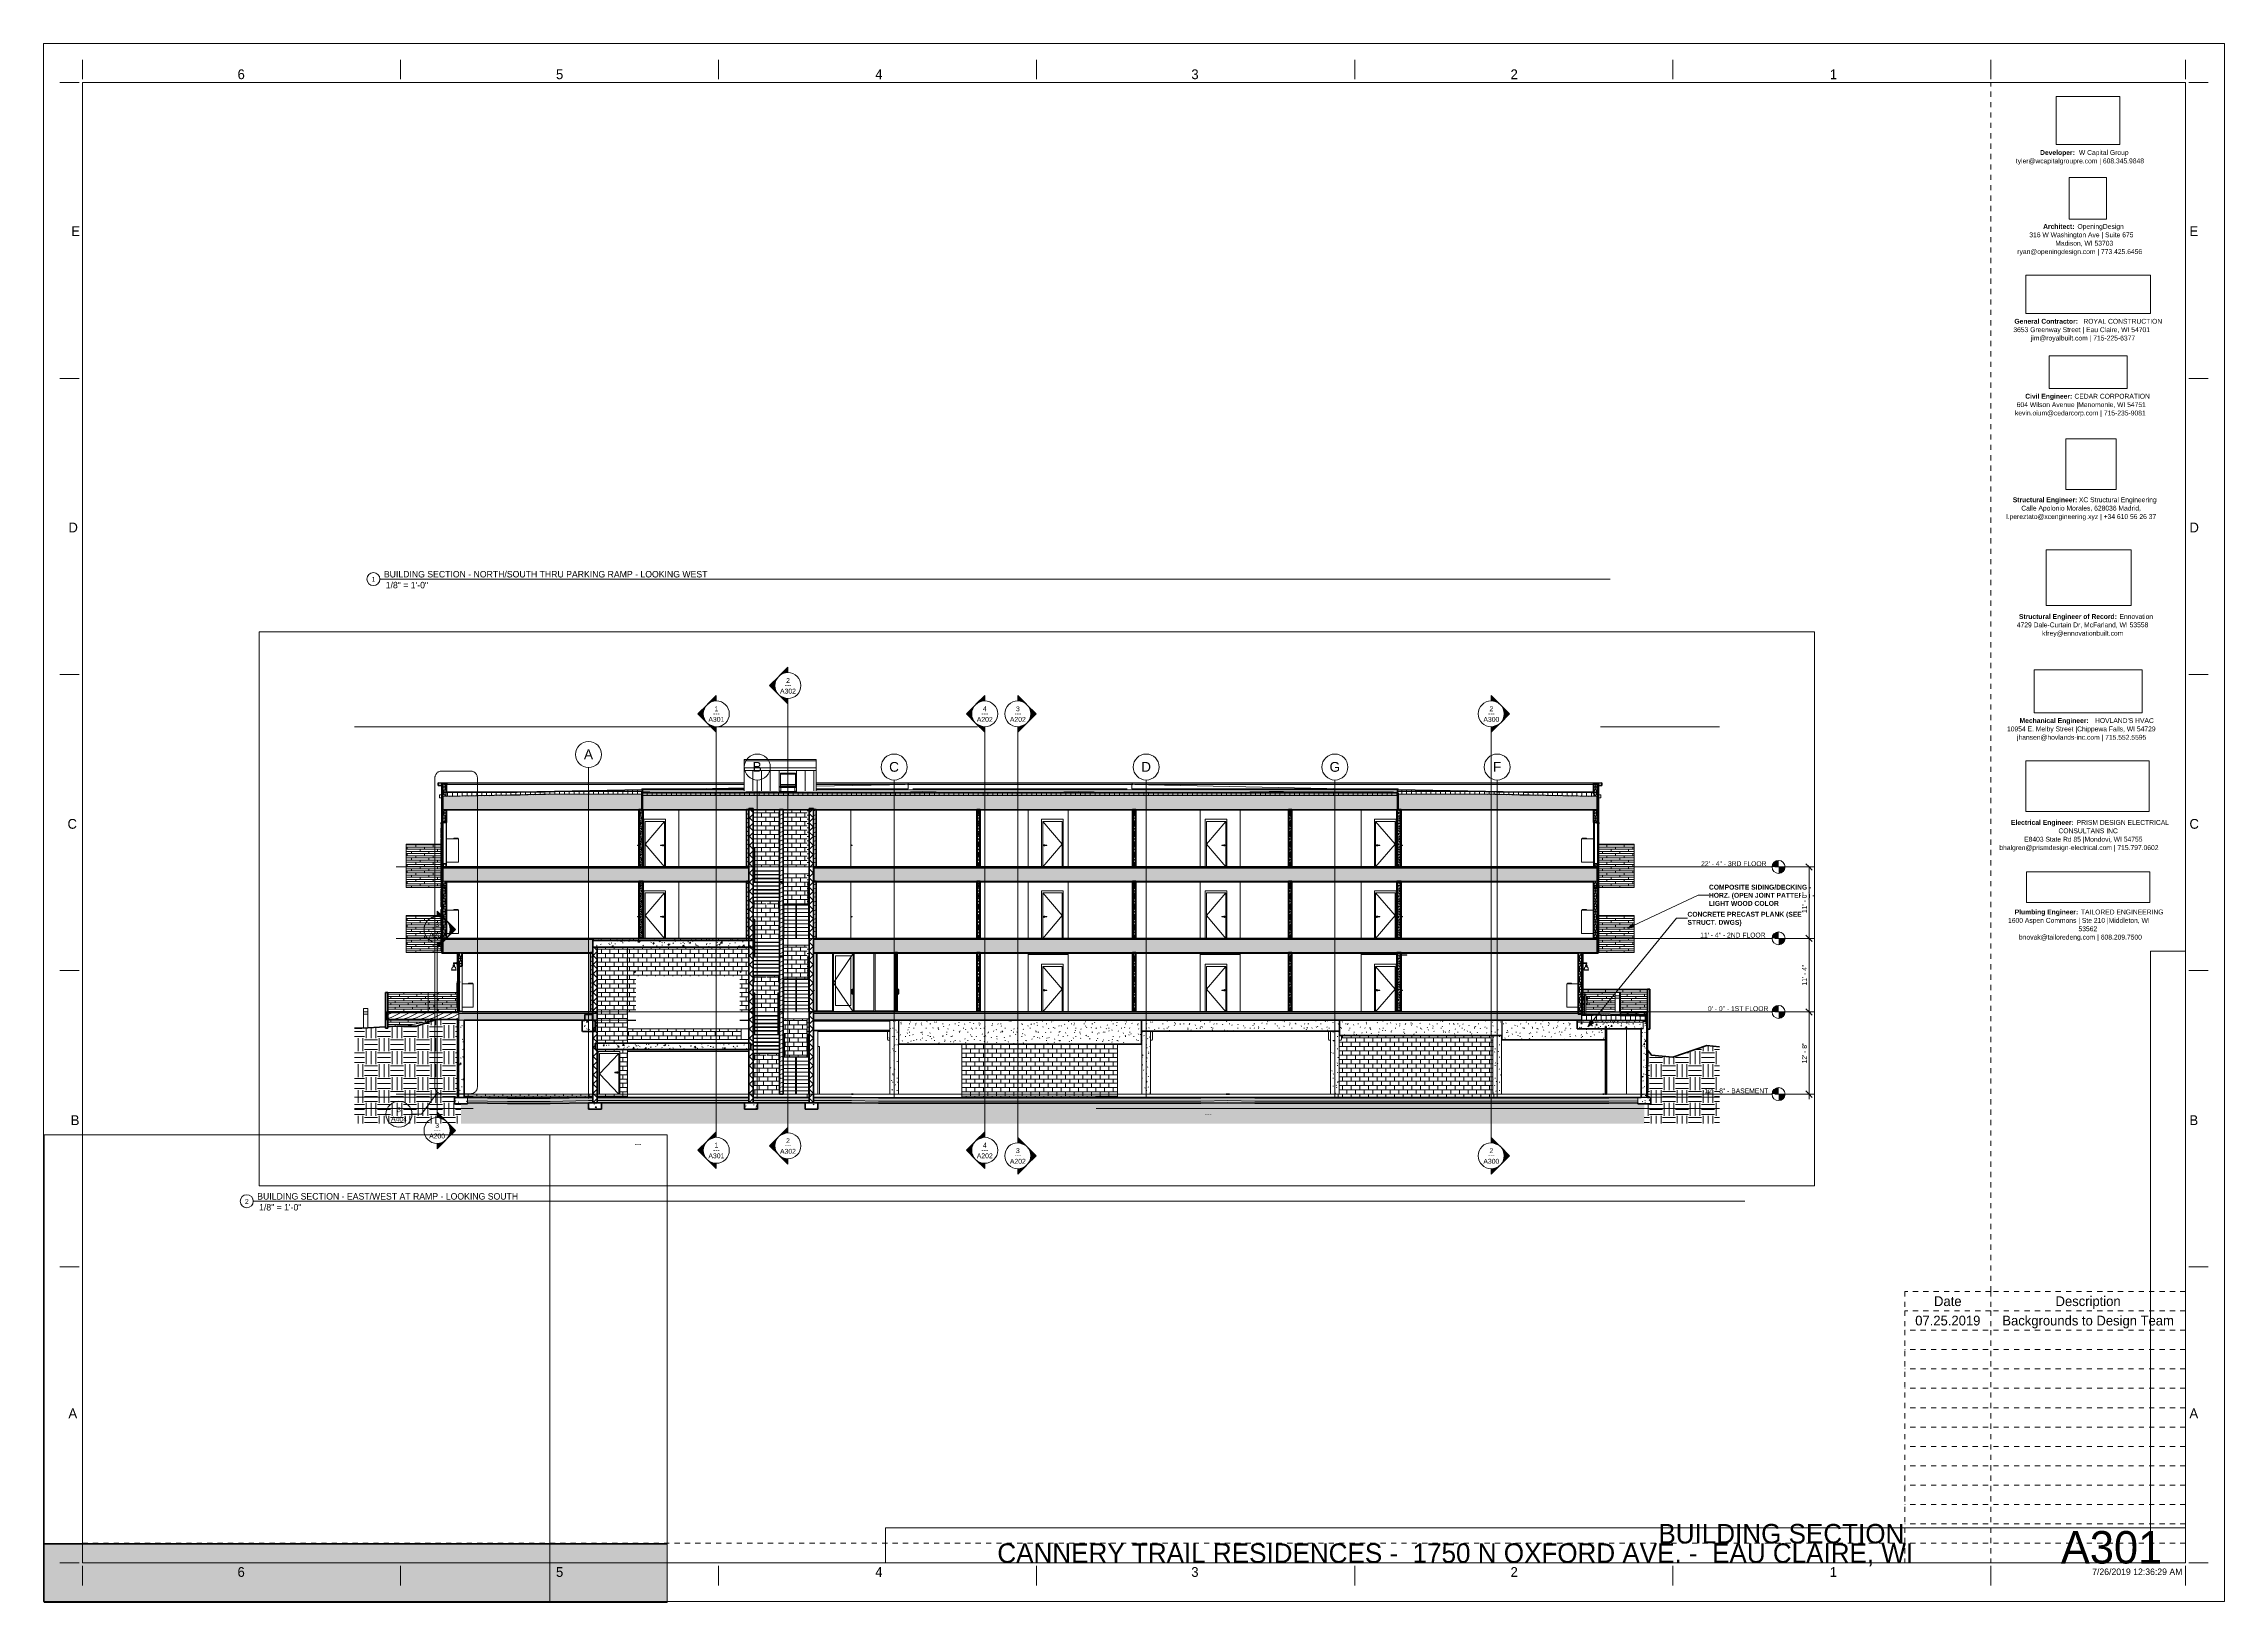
# Paper-space layout 'Layout1' of a CAD drawing. Header units: inches. Extents: x 0 to 42, y 0 to 30.
# The model-space entities are those that its viewports show. They can reach past a viewport. Long polylines and large blocks are cut down to what shows.
import ezdxf

# ---------------------------------------------------------------- set-up
doc = ezdxf.new("R2010")
doc.units = ezdxf.units.IN
doc.header["$MEASUREMENT"] = 0
for name, pattern in [('Aligning Line 1_8_', [0.25, 0.125, -0.125]), ('Dash 1_16_', [0.125, 0.0625, -0.0625]), ('Dash Dot 3_16_', [0.3125, 0.1875, -0.0625, 0, -0.0625]), ('Dot 1_32_', [0.03125, 0, -0.03125]), ('Grid Line 1_2_', [0.875, 0.5, -0.125, 0.125, -0.125])]:
    doc.linetypes.add(name, pattern=pattern)
for name, color, linetype, lineweight in [('0-3', 10, 'Continuous', 13), ('0-5', 170, 'Continuous', 5), ('A-ANNO-DIMS', 211, 'Continuous', 9), ('A-ANNO-DIMS-96', 211, 'Continuous', 9), ('A-ANNO-SYMB', 150, 'Continuous', 9), ('A-ANNO-SYMB-1', 150, 'Dash Dot 3_16_', 9), ('A-CLNG', 13, 'Continuous', 13), ('A-CLNG-1', 135, 'Continuous', 13), ('A-CLNG-2', 254, 'Continuous', 13), ('A-CLNG-3', 13, 'Continuous', 50), ('A-CLNG-PATT-1', 13, 'Continuous', 9), ('A-DETL', 90, 'Dot 1_32_', 13), ('A-DOOR-1', 7, 'Dash 1_16_', 9), ('A-DOOR-2', 7, 'Continuous', 9), ('A-DOOR-3', 135, 'Continuous', 13), ('A-DOOR-5', 31, 'Continuous', 50), ('A-DOOR-6', 55, 'Continuous', 9), ('A-DOOR-7', 250, 'Continuous', 50), ('A-DOOR-8', 254, 'Continuous', 13), ('A-DOOR-FRAM-1', 7, 'Continuous', 9), ('A-DOOR-FRAM-2', 55, 'Continuous', 9), ('A-DOOR-FRAM-3', 170, 'Continuous', 20), ('A-FLOR', 192, 'Continuous', 13), ('A-FLOR-1', 250, 'Continuous', 50), ('A-FLOR-2', 8, 'Continuous', 5), ('A-FLOR-3', 251, 'Continuous', 5), ('A-FLOR-7', 192, 'Continuous', 50), ('A-FLOR-8', 135, 'Continuous', 13), ('A-FLOR-HRAL', 11, 'Continuous', 9), ('A-FLOR-HRAL-1', 71, 'Continuous', 9), ('A-FLOR-HRAL-2', 7, 'Continuous', 9), ('A-FLOR-LEVL', 51, 'Continuous', 9), ('A-FLOR-LEVL-1', 51, 'Grid Line 1_2_', 9), ('A-FLOR-MCUT', 51, 'Continuous', 13), ('A-FLOR-PATT-1', 55, 'Continuous', 9), ('A-FLOR-PATT-2', 8, 'Continuous', 9), ('A-GENM-1', 55, 'Continuous', 9), ('A-GENM-2', 250, 'Continuous', 50), ('A-GLAZ-1', 135, 'Continuous', 13), ('A-GLAZ-2', 254, 'Continuous', 13), ('A-GLAZ-3', 10, 'Continuous', 13), ('A-GLAZ-4', 151, 'Continuous', 50), ('A-GLAZ-CURT-1', 90, 'Continuous', 9), ('A-GLAZ-CURT-2', 250, 'Continuous', 50), ('A-GLAZ-CURT-3', 55, 'Continuous', 9), ('A-GLAZ-CWMG', 51, 'Continuous', 9), ('A-GLAZ-CWMG-1', 27, 'Continuous', 9), ('A-GLAZ-CWMG-2', 250, 'Continuous', 50), ('A-GLAZ-CWMG-3', 55, 'Continuous', 9), ('A-GLAZ-CWMG-4', 7, 'Continuous', 9), ('A-GLAZ-CWMG-5', 51, 'Continuous', 50), ('A-ROOF', 132, 'Continuous', 13), ('A-ROOF-1', 252, 'Continuous', 13), ('A-ROOF-2', 135, 'Continuous', 13), ('A-ROOF-3', 132, 'Continuous', 50), ('A-ROOF-PATT-1', 132, 'Continuous', 9), ('A-WALL', 113, 'Continuous', 13), ('A-WALL-1', 252, 'Continuous', 13), ('A-WALL-10', 253, 'Continuous', 9), ('A-WALL-2', 10, 'Continuous', 13), ('A-WALL-3', 135, 'Continuous', 13), ('A-WALL-4', 250, 'Continuous', 50), ('A-WALL-5', 251, 'Continuous', 5), ('A-WALL-6', 8, 'Continuous', 5), ('A-WALL-7', 254, 'Continuous', 13), ('A-WALL-8', 31, 'Continuous', 5), ('A-WALL-9', 113, 'Continuous', 50), ('A-WALL-PATT-1', 7, 'Continuous', 9), ('A-WALL-PATT-2', 253, 'Continuous', 9), ('A-WALL-PATT-3', 55, 'Continuous', 9), ('A-WALL-PATT-4', 45, 'Continuous', 9), ('A-WALL-PATT-5', 111, 'Continuous', 9), ('C-TOPO', 7, 'Continuous', 9), ('C-TOPO-1', 55, 'Continuous', 9), ('C-TOPO-2', 7, 'Continuous', 50), ('E-LITE-EQPM-1', 55, 'Continuous', 9), ('G-ANNO-SCHD', 231, 'Continuous', 9), ('G-ANNO-SYMB', 111, 'Aligning Line 1_8_', 9), ('G-ANNO-SYMB-1', 111, 'Continuous', 9), ('G-ANNO-TEXT', 231, 'Continuous', 9), ('G-ANNO-TTLB', 6, 'Continuous', 9), ('G-ANNO-TTLB-MEDM', 33, 'Continuous', 20), ('I-WALL-1', 250, 'Continuous', 50), ('I-WALL-2', 135, 'Continuous', 13), ('P-SANR-FIXT-1', 55, 'Continuous', 9), ('Q-SPCQ-1', 55, 'Continuous', 9), ('S-BEAM', 12, 'Continuous', 9), ('S-BEAM-1', 55, 'Continuous', 9), ('S-BEAM-2', 12, 'Continuous', 50), ('S-COLS-1', 55, 'Continuous', 9), ('S-FNDN-1', 135, 'Continuous', 13), ('S-FNDN-2', 32, 'Continuous', 50), ('S-FNDN-3', 32, 'Continuous', 9), ('S-FNDN-4', 252, 'Continuous', 13), ('S-FNDN-5', 250, 'Continuous', 50), ('S-FNDN-6', 8, 'Continuous', 5), ('S-GRID-1', 1, 'Grid Line 1_2_', 9), ('S-GRID-IDEN', 1, 'Continuous', 9), ('S-STRS-1', 31, 'Continuous', 5), ('S-STRS-2', 41, 'Continuous', 9), ('S-STRS-3', 7, 'Continuous', 9)]:
    doc.layers.add(name, color=color, linetype=linetype, lineweight=lineweight)
doc.layers.add('G-ANNO-NPLT', color=191, linetype='Continuous', plot=False)
doc.styles.add('Arial', font='arial.ttf', dxfattribs={"height": 9})
doc.styles.add('Arial_1', font='arial.ttf', dxfattribs={"height": 18})
doc.styles.add('Century Gothic', font='ufonts.com_century-gothic.ttf', dxfattribs={"height": 9})
doc.styles.add('Century Gothic_1', font='ufonts.com_century-gothic.ttf', dxfattribs={"height": 0.1875})
doc.styles.add('Century Gothic_2', font='ufonts.com_century-gothic.ttf', dxfattribs={"height": 0.09375})
doc.styles.add('Century Gothic_3', font='ufonts.com_century-gothic.ttf', dxfattribs={"height": 0.125})
doc.styles.add('Century Gothic_4', font='ufonts.com_century-gothic.ttf', dxfattribs={"height": 0.625})
doc.styles.add('Century Gothic_5', font='ufonts.com_century-gothic.ttf', dxfattribs={"height": 0.375})
doc.styles.add('Century Gothic_B', font='GOTHICB.TTF', dxfattribs={"height": 9})
doc.styles.add('Century Gothic_B_1', font='GOTHICB.TTF', dxfattribs={"height": 0.09375})
doc.dimstyles.new('OD__1_8__Tol__', dxfattribs={"dimscale": 12, "dimtxt": 9.397514, "dimasz": 1, "dimexe": 0.75, "dimexo": 0.5, "dimgap": 0.125, "dimtad": 1, "dimdec": 3, "dimrnd": 0.125, "dimzin": 3, "dimdsep": 46, "dimlunit": 4, "dimtxsty": 'Century Gothic', "dimblk1": 'OBLIQUE', "dimblk2": 'OBLIQUE', "dimsah": 1, "dimcen": 0.09, "dimdle": 0.75, "dimazin": 0, "dimtfac": 1, "dimtdec": 4, "dimtix": 1, "dimtmove": 0, "dimatfit": 3, "dimfxl": 1, "dimtvp": 1, "dimtfill": 1, "dimfrac": 2, "dimtolj": 1, "dimtzin": 0, "dimarcsym": 2})
picture_1 = doc.add_image_def('image1.jpg', size_in_pixel=(2440, 1006))
picture_2 = doc.add_image_def('image2.jpg', size_in_pixel=(785, 514))
picture_3 = doc.add_image_def('image3.png', size_in_pixel=(300, 300))
picture_4 = doc.add_image_def('image4.jpg', size_in_pixel=(336, 83))
picture_5 = doc.add_image_def('image5.jpg', size_in_pixel=(278, 110))
picture_6 = doc.add_image_def('image6.jpg', size_in_pixel=(302, 126))
picture_7 = doc.add_image_def('image7.jpg', size_in_pixel=(261, 80))
picture_8 = doc.add_image_def('image8.jpg', size_in_pixel=(344, 261))
picture_9 = doc.add_image_def('image9.jpg', size_in_pixel=(547, 610))
picture_10 = doc.add_image_def('image10.jpg', size_in_pixel=(95, 1663))
picture_11 = doc.add_image_def('image11.jpg', size_in_pixel=(3536, 95))
pattern_1 = [(0, (-10964.796, 146.633), (24, 24), [24, -24]), (0, (-10964.796, 155.633), (24, 24), [24, -24]), (0, (-10964.796, 164.633), (24, 24), [24, -24]), (90, (-10961.796, 167.633), (-24, 24), [24, -24]), (90, (-10952.796, 167.633), (-24, 24), [24, -24]), (90, (-10943.796, 167.633), (-24, 24), [24, -24])]
pattern_2 = [(0, (-10964.796, 146.633), (30.72, 7.68), [1.267, -21.773, 1.267, -21.773, -122.88]), (0, (-10964.796, 146.633), (30.72, 7.68), [-46.08, 1.267, -44.813, 1.267, -21.773, -53.76]), (0, (-10964.796, 146.633), (30.72, 7.68), [-115.2, 1.267, -14.093, 1.267, -37.133]), (120, (-10953.276, 150.473), (-22.011075, 22.7643), [1.267, -21.773, 1.267, -21.773, -122.88]), (120, (-10953.276, 150.473), (-22.011075, 22.7643), [-46.08, 1.267, -44.813, 1.267, -21.773, -53.76]), (120, (-10953.276, 150.473), (-22.011075, 22.7643), [-115.2, 1.267, -14.093, 1.267, -37.133]), (240, (-10949.436, 165.833), (-8.708925, -30.4443), [1.267, -21.773, 1.267, -21.773, -122.88]), (240, (-10949.436, 165.833), (-8.708925, -30.4443), [-46.08, 1.267, -44.813, 1.267, -21.773, -53.76]), (240, (-10949.436, 165.833), (-8.708925, -30.4443), [-115.2, 1.267, -14.093, 1.267, -37.133])]
pattern_3 = [(161.57, (-10964.316, 147.113), (-3.8399538, -1.54e-05), [0, -27.322, 3.034, 0]), (18.43, (-10965.276, 147.113), (-3.8399538, 1.54e-05), [0, -27.322, 3.034, 0]), (108.43, (-10964.316, 147.113), (1.919622, -9.6005246), [9.106, -21.25]), (71.57, (-10965.276, 147.113), (1.919622, 9.6005246), [9.106, -21.25])]
pattern_4 = [(216.87, (-10958.398, 162.627), (47.980943, 31.987086), [7.997, -71.971]), (206.565, (-10948.802, 157.829), (-15.993714, -15.994133), [17.881, -17.881]), (198.435, (-10948.802, 149.832), (-31.98674, -15.99388), [10.115, -40.461])]
pattern_5 = [(45, (-10964.796, 146.633), (-8.48528, 8.48528), []), (135, (-10964.796, 146.633), (-8.48528, -8.48528), [])]
pattern_6 = [(50, (-10964.796, 146.633), (27.5427, -2.4099), [2.88, -31.68]), (355, (-10964.796, 146.633), (-5.32784, 28.8843), [2.304, -25.344]), (100.451, (-10962.5, 146.432), (22.2153, 26.4739), [2.448, -26.924]), (46.184, (-10964.796, 154.313), (40.9819, -6.3564), [4.32, -47.52]), (96.636, (-10961.38, 153.784), (35.8907, 37.4062), [3.671, -40.386]), (351.184, (-10964.796, 154.313), (35.891, 37.4062), [3.456, -38.016]), (21, (-10960.956, 152.393), (22.92104, -15.46073), [2.88, -31.68]), (326, (-10960.956, 152.393), (9.3435, 27.8457), [2.304, -25.344]), (71.451, (-10959.045, 151.105), (32.2648, 12.3844), [2.448, -26.924]), (37.5, (-10964.796, 146.633), (0.46686, 12.78271), [1.267, -23.77, 1.267, -24.461, -25.44]), (37.5, (-10964.796, 146.633), (0.46686, 12.78271), [-50.765, 1.267, -24.173]), (7.5, (-10964.796, 146.633), (10.10159, 15.1451), [1.267, -13.402, 1.267, -23.194, -9.696]), (7.5, (-10964.796, 146.633), (10.10159, 15.1451), [-39.13, 1.267, -8.429]), (327.5, (-10973.359, 146.633), (20.49916, -0.86578), [1.267, -8.333, 1.267, -28.685, -39.744]), (327.5, (-10973.359, 146.633), (20.49916, -0.86578), [-39.552, 1.267, -38.477]), (317.5, (-10977.199, 146.633), (22.39478, 3.8443), [1.267, -11.213, 1.267, -18.624, -28.224]), (317.5, (-10977.199, 146.633), (22.39478, 3.8443), [-32.371, 1.267, -26.957])]
pattern_7 = [(45, (-10964.796, 146.633), (-9.5035, 9.5035), []), (45, (-10964.796, 161.033), (-9.5035, 9.5035), [])]
pattern_8 = [(0, (99.771, 146.633), (30.72, 7.68), [1.267, -21.773, 1.267, -21.773, -122.88]), (0, (99.771, 146.633), (30.72, 7.68), [-46.08, 1.267, -44.813, 1.267, -21.773, -53.76]), (0, (99.771, 146.633), (30.72, 7.68), [-115.2, 1.267, -14.093, 1.267, -37.133]), (120, (111.291, 150.473), (-22.011075, 22.7643), [1.267, -21.773, 1.267, -21.773, -122.88]), (120, (111.291, 150.473), (-22.011075, 22.7643), [-46.08, 1.267, -44.813, 1.267, -21.773, -53.76]), (120, (111.291, 150.473), (-22.011075, 22.7643), [-115.2, 1.267, -14.093, 1.267, -37.133]), (240, (115.131, 165.833), (-8.708925, -30.4443), [1.267, -21.773, 1.267, -21.773, -122.88]), (240, (115.131, 165.833), (-8.708925, -30.4443), [-46.08, 1.267, -44.813, 1.267, -21.773, -53.76]), (240, (115.131, 165.833), (-8.708925, -30.4443), [-115.2, 1.267, -14.093, 1.267, -37.133])]
pattern_9 = [(0, (99.771, 146.633), (15.36, 3.84), [1.267, -10.253, 1.267, -10.253, -61.44]), (0, (99.771, 146.633), (15.36, 3.84), [-23.04, 1.267, -21.773, 1.267, -10.253, -26.88]), (0, (99.771, 146.633), (15.36, 3.84), [-57.6, 1.267, -6.413, 1.267, -17.933]), (120, (105.531, 148.553), (-11.005538, 11.38215), [1.267, -10.253, 1.267, -10.253, -61.44]), (120, (105.531, 148.553), (-11.005538, 11.38215), [-23.04, 1.267, -21.773, 1.267, -10.253, -26.88]), (120, (105.531, 148.553), (-11.005538, 11.38215), [-57.6, 1.267, -6.413, 1.267, -17.933]), (240, (107.451, 156.233), (-4.354462, -15.22215), [1.267, -10.253, 1.267, -10.253, -61.44]), (240, (107.451, 156.233), (-4.354462, -15.22215), [-23.04, 1.267, -21.773, 1.267, -10.253, -26.88]), (240, (107.451, 156.233), (-4.354462, -15.22215), [-57.6, 1.267, -6.413, 1.267, -17.933])]
pattern_10 = [(0, (99.771, 146.633), (0, 4.798), []), (315, (99.7708, 146.633), (4.798427, 0), [6.786, -6.786]), (45, (99.7708, 146.633), (4.798427, 0), [6.786, -6.786])]
pattern_11 = [(161.57, (100.2508, 147.113), (-3.8399538, -1.54e-05), [0, -27.322, 3.034, 0]), (18.43, (99.2908, 147.113), (-3.8399538, 1.54e-05), [0, -27.322, 3.034, 0]), (108.43, (100.2508, 147.113), (1.919622, -9.6005246), [9.106, -21.25]), (71.57, (99.2908, 147.113), (1.919622, 9.6005246), [9.106, -21.25])]
pattern_12 = [(216.87, (-10955.196, 170.633), (71.999914, 48.000129), [12, -108]), (206.565, (-10940.796, 163.433), (-23.99974, -23.9997), [26.833, -26.833]), (198.435, (-10940.796, 151.433), (-47.999875, -23.999517), [15.179, -60.716])]
pattern_13 = [(0, (99.771, 146.633), (0, 9), []), (90, (99.771, 146.633), (-9, 6e-16), [])]
pattern_14 = [(216.87, (106.1688, 162.627), (47.980943, 31.987086), [7.997, -71.971]), (206.565, (115.765, 157.829), (-15.993714, -15.994133), [17.881, -17.881]), (198.435, (115.765, 149.832), (-31.98674, -15.99388), [10.115, -40.461])]
pattern_15 = [(50, (99.77, 146.633), (27.5427, -2.4099), [2.88, -31.68]), (355, (99.77, 146.633), (-5.32784, 28.88427), [2.304, -25.344]), (100.451, (102.067, 146.432), (22.2153, 26.4739), [2.448, -26.924]), (46.184, (99.77, 154.313), (40.9819, -6.3564), [4.32, -47.52]), (96.636, (103.187, 153.784), (35.8907, 37.4062), [3.671, -40.386]), (351.184, (99.77, 154.313), (35.891, 37.4062), [3.456, -38.016]), (21, (103.61, 152.393), (22.92104, -15.46073), [2.88, -31.68]), (326, (103.61, 152.393), (9.3435, 27.84574), [2.304, -25.344]), (71.451, (105.522, 151.105), (32.26477, 12.3844), [2.448, -26.924]), (37.5, (99.771, 146.633), (0.466855, 12.78271), [1.267, -23.77, 1.267, -24.461, -25.44]), (37.5, (99.771, 146.633), (0.466855, 12.78271), [-50.765, 1.267, -24.173]), (7.5, (99.771, 146.633), (10.10159, 15.14509), [1.267, -13.402, 1.267, -23.194, -9.696]), (7.5, (99.771, 146.633), (10.10159, 15.14509), [-39.13, 1.267, -8.429]), (327.5, (91.208, 146.633), (20.49916, -0.86578), [1.267, -8.333, 1.267, -28.685, -39.744]), (327.5, (91.208, 146.633), (20.49916, -0.86578), [-39.552, 1.267, -38.477]), (317.5, (87.368, 146.633), (22.39478, 3.8443), [1.267, -11.213, 1.267, -18.624, -28.224]), (317.5, (87.368, 146.633), (22.39478, 3.8443), [-32.371, 1.267, -26.957])]
pattern_16 = [(90, (-366.172, 398), (-16.082, 1e-15), [])]

# ---------------------------------------------------------------- blocks, each defined once
blk = doc.blocks.new('OD Title Block - 30x42 - CDs - one-598439-BUILDING SECTION')
at = {"layer": 'G-ANNO-TTLB'}
for p, q in [((-0.01, 30.014), (41.99, 30.014)), ((-0.01, 0.014), (-0.01, 30.014)), ((41.99, 0.014), (41.99, 30.014)), ((-0.01, 0.014), (41.99, 0.014))]:
    blk.add_line(p, q, dxfattribs=at)
at = {"layer": 'G-ANNO-TTLB', "linetype": 'Dot 1_32_', "lineweight": 13}
for p, q in [((37.49, 5.989), (37.49, 29.264)), ((0.74, 1.137), (35.905, 1.137))]:
    blk.add_line(p, q, dxfattribs=at)
at = {"layer": 'G-ANNO-TTLB-MEDM'}
for p, q in [((0.74, 29.326), (0.74, 29.701)), ((6.865, 29.326), (6.865, 29.701)), ((12.99, 29.326), (12.99, 29.701)), ((19.115, 29.326), (19.115, 29.701)), ((25.24, 29.326), (25.24, 29.701)), ((31.365, 29.326), (31.365, 29.701)), ((37.49, 29.326), (37.49, 29.701)), ((41.24, 29.326), (41.24, 29.701)), ((0.677, 29.264), (0.302, 29.264)), ((0.74, 29.264), (41.24, 29.264)), ((0.74, 29.264), (0.74, 0.764)), ((41.24, 29.264), (41.24, 0.764)), ((41.302, 29.264), (41.677, 29.264)), ((0.677, 23.564), (0.302, 23.564)), ((41.302, 23.564), (41.677, 23.564)), ((0.677, 17.864), (0.302, 17.864)), ((41.302, 17.864), (41.677, 17.864)), ((0.677, 12.164), (0.302, 12.164)), ((41.302, 12.164), (41.677, 12.164)), ((0.677, 6.464), (0.302, 6.464)), ((41.302, 6.464), (41.677, 6.464)), ((0.677, 0.764), (0.302, 0.764)), ((0.74, 0.764), (41.24, 0.764)), ((0.74, 0.701), (0.74, 0.326)), ((6.865, 0.701), (6.865, 0.326)), ((12.99, 0.701), (12.99, 0.326)), ((19.115, 0.701), (19.115, 0.326)), ((25.24, 0.701), (25.24, 0.326)), ((31.365, 0.701), (31.365, 0.326)), ((37.49, 0.701), (37.49, 0.326)), ((41.24, 0.701), (41.24, 0.326)), ((41.302, 0.764), (41.677, 0.764))]:
    blk.add_line(p, q, dxfattribs=at)
at = {"layer": 'G-ANNO-TTLB', "attachment_point": 1}
for s, insert, char_height, width, style in [('6', (3.725, 29.517), 0.188, 0.17675, 'Century Gothic_1'), ('5', (9.858, 29.517), 0.188, 0.17675, 'Century Gothic_1'), ('4', (16.007, 29.517), 0.188, 0.17675, 'Century Gothic_1'), ('3', (22.094, 29.517), 0.188, 0.17675, 'Century Gothic_1'), ('2', (28.242, 29.517), 0.188, 0.17675, 'Century Gothic_1'), ('1', (34.391, 29.517), 0.188, 0.17675, 'Century Gothic_1'), ('tyler@wcapitalgroupre.com | 608.345.9848', (37.974, 27.802), 0.09375, 3.36141, 'Century Gothic_2'), ('Developer: ', (38.44, 27.964), 0.09375, 0.90584, 'Century Gothic_B_1'), ('W Capital Group', (39.188, 27.964), 0.09375, 1.32878, 'Century Gothic_2'), ('E', (0.523, 26.497), 0.188, 0.17044, 'Century Gothic_1'), ('Architect: ', (38.499, 26.54), 0.09375, 0.80169, 'Century Gothic_B_1'), ('OpeningDesign', (39.16, 26.54), 0.09375, 1.212, 'Century Gothic_2'), ('E', (41.317, 26.497), 0.188, 0.17044, 'Century Gothic_1'), ('ryan@openingdesign.com | 773.425.6456', (38.002, 26.056), 0.09375, 3.21937, 'Century Gothic_2'), ('316 W Washington Ave | Suite 675', (38.233, 26.379), 0.09375, 2.65756, 'Century Gothic_2'), ('Madison, WI 53703', (38.733, 26.217), 0.09375, 1.44556, 'Century Gothic_2'), ('3653 Greenway Street | Eau Claire, WI 54701', (37.925, 24.552), 0.09375, 3.4845, 'Century Gothic_2'), ('General Contractor: ', (37.946, 24.714), 0.09375, 1.60969, 'Century Gothic_B_1'), ('jim@royalbuilt.com | 715-225-6377', (38.263, 24.391), 0.09375, 2.66387, 'Century Gothic_2'), ('ROYAL CONSTRUCTION', (39.274, 24.714), 0.09375, 1.82116, 'Century Gothic_2'), ('604 Wilson Avenue |Menomonie, WI 54751', (37.99, 23.109), 0.09375, 3.32669, 'Century Gothic_2'), ('Civil Engineer: ', (38.154, 23.271), 0.09375, 1.14888, 'Century Gothic_B_1'), ('CEDAR CORPORATION', (39.102, 23.271), 0.09375, 1.78012, 'Century Gothic_2'), ('kevin.oium@cedarcorp.com | 715-235-9081', (37.956, 22.948), 0.09375, 3.40559, 'Century Gothic_2'), ('Structural Engineer: ', (37.914, 21.277), 0.09375, 1.54341, 'Century Gothic_B_1'), ('Calle Apolonio Morales, 628036 Madrid, ', (38.078, 21.116), 0.09375, 3.15309, 'Century Gothic_2'), ('XC Structural Engineering', (39.188, 21.277), 0.09375, 1.96319, 'Century Gothic_2'), ('D', (0.468, 20.791), 0.188, 0.23672, 'Century Gothic_1'), ('l.pereztato@xcengineering.xyz | +34 610 56 26 37', (37.787, 20.954), 0.09375, 3.81591, 'Century Gothic_2'), ('D', (41.317, 20.791), 0.188, 0.23672, 'Century Gothic_1'), ('Structural Engineer of Record: ', (38.034, 19.03), 0.09375, 2.34509, 'Century Gothic_B_1'), ('Ennovation', (39.969, 19.03), 0.0937, 0.87428, 'Century Gothic_2'), ('4729 Dale-Curtain Dr, McFarland, WI 53558', (37.992, 18.869), 0.09375, 3.32037, 'Century Gothic_2'), ('kfrey@ennovationbuilt.com', (38.479, 18.707), 0.09375, 2.13994, 'Century Gothic_2'), ('10954 E. Melby Street |Chippewa Falls, WI 54729', (37.803, 16.865), 0.09375, 3.77487, 'Century Gothic_2'), ('Mechanical Engineer: ', (38.045, 17.026), 0.09375, 1.76119, 'Century Gothic_B_1'), ("HOVLAND'S HVAC", (39.498, 17.026), 0.09375, 1.42663, 'Century Gothic_2'), ('jhansen@hovlands-inc.com | 715.552.5595', (37.996, 16.704), 0.09375, 3.31091, 'Century Gothic_2'), ('C', (0.45, 15.084), 0.188, 0.25881, 'Century Gothic_1'), ('Electrical Engineer: ', (37.88, 15.064), 0.09375, 1.53394, 'Century Gothic_B_1'), ('E8403 State Rd 85 |Mondovi, WI 54755', (38.133, 14.741), 0.09375, 2.9795, 'Century Gothic_2'), ('CONSULTANS INC', (38.794, 14.903), 0.09375, 1.37613, 'Century Gothic_2'), ('PRISM DESIGN ELECTRICAL ', (39.146, 15.064), 0.09375, 2.09891, 'Century Gothic_2'), ('C', (41.317, 15.084), 0.188, 0.25881, 'Century Gothic_1'), ('bhalgren@prismdesign-electrical.com | 715.797.0602', (37.656, 14.58), 0.09375, 4.13469, 'Century Gothic_2'), ('1600 Aspen Commons | Ste 210 |Middleton, WI ', (37.823, 13.178), 0.09375, 3.77172, 'Century Gothic_2'), ('Plumbing Engineer: ', (37.951, 13.34), 0.09375, 1.54656, 'Century Gothic_B_1'), ('TAILORED ENGINEERING', (39.227, 13.34), 0.09375, 1.87166, 'Century Gothic_2'), ('bnovak@tailoredeng.com | 608.209.7500', (38.034, 12.856), 0.09375, 3.21622, 'Century Gothic_2'), ('53562', (39.18, 13.017), 0.0937, 0.44188, 'Century Gothic_2'), ('B', (0.512, 9.378), 0.188, 0.18306, 'Century Gothic_1'), ('B', (41.317, 9.378), 0.188, 0.18306, 'Century Gothic_1'), ('A', (0.468, 3.734), 0.188, 0.23672, 'Century Gothic_1'), ('A', (41.317, 3.734), 0.188, 0.23672, 'Century Gothic_1'), ('6', (3.724, 0.679), 0.188, 0.17675, 'Century Gothic_1'), ('5', (9.858, 0.679), 0.188, 0.17675, 'Century Gothic_1'), ('4', (16.007, 0.679), 0.188, 0.17675, 'Century Gothic_1'), ('3', (22.093, 0.679), 0.188, 0.17675, 'Century Gothic_1'), ('2', (28.242, 0.679), 0.188, 0.17675, 'Century Gothic_1'), ('1', (34.39, 0.679), 0.188, 0.17675, 'Century Gothic_1')]:
    blk.add_mtext(s, dxfattribs=dict(at, insert=insert, char_height=char_height, width=width, style=style))
at = {"layer": 'G-ANNO-TTLB'}
image = blk.add_image(picture_8, insert=(38.752, 28.068), size_in_units=(1.226, 0.93), dxfattribs=at)
image.dxf.flags = 7
image = blk.add_image(picture_9, insert=(38.999, 26.632), size_in_units=(0.719, 0.802), rotation=0, dxfattribs=at)
image.dxf.flags = 7
image = blk.add_image(picture_7, insert=(38.163, 24.818), size_in_units=(2.404, 0.737), dxfattribs=at)
image.dxf.flags = 7
image = blk.add_image(picture_6, insert=(38.612, 23.375), size_in_units=(1.506, 0.628), dxfattribs=at)
image.dxf.flags = 7
image = blk.add_image(picture_3, insert=(38.938, 21.431), size_in_units=(0.97, 0.97), dxfattribs=at)
image.dxf.flags = 7
image = blk.add_image(picture_2, insert=(38.558, 19.194), size_in_units=(1.638, 1.072), dxfattribs=at)
image.dxf.flags = 7
image = blk.add_image(picture_5, insert=(38.326, 17.131), size_in_units=(2.077, 0.822), dxfattribs=at)
image.dxf.flags = 7
image = blk.add_image(picture_1, insert=(38.167, 15.226), size_in_units=(2.376, 0.98), dxfattribs=at)
image.dxf.flags = 7
image = blk.add_image(picture_4, insert=(38.179, 13.479), size_in_units=(2.372, 0.586), dxfattribs=at)
image.dxf.flags = 7
image = blk.add_image(picture_10, insert=(40.567, 0.764), size_in_units=(0.673, 11.775), dxfattribs=at)
image.dxf.flags = 7
image = blk.add_image(picture_11, insert=(16.203, 0.764), size_in_units=(25.037, 0.673), dxfattribs=at)
image.dxf.flags = 7
blk = doc.blocks.new('Viewport - All On-568496-BUILDING SECTION')
at = {"layer": 'G-ANNO-TTLB'}
for start, end in [(360, 180), (180, 360)]:
    blk.add_arc((-0.125, 0), 0.125, start, end, dxfattribs=at)
blk = doc.blocks.new('CTR  - Topography_rvt-2-BUILDING SECTION - EAST_WEST AT RAMP - LOOKING SOUTH')
at = {"layer": 'C-TOPO'}
h = blk.add_hatch(dxfattribs=at)
h.set_pattern_fill('FP_29', color=256, style=0, pattern_type=2)
h.set_pattern_definition(pattern_1)
h.paths.add_polyline_path([(-12266.589, -206.528), (-12083.189, -206.528), (-12083.189, -170), (-12095.189, -170), (-12095.189, -158), (-12089.189, -158), (-12089.189, -13.75), (-12128.344, -13.75), (-12165.445, -26.083), (-12201.785, -26.099), (-12218.464, -27.103), (-12218.464, -30), (-12222.714, -30), (-12222.714, -27.359), (-12266.589, -30), (-12266.589, -114.832)], flags=0)
h = blk.add_hatch(dxfattribs=at)
h.set_pattern_fill('FP_29', color=256, style=0, pattern_type=2)
h.set_pattern_definition(pattern_1)
h.paths.add_polyline_path([(-12280.143, -206.528), (-12266.589, -206.528), (-12266.589, -30), (-12280.143, -30), (-12280.143, -118.605)], flags=0)
h = blk.add_hatch(dxfattribs=at)
h.set_pattern_fill('FP_29', color=256, style=0, pattern_type=2)
h.set_pattern_definition(pattern_1)
h.paths.add_polyline_path([(-9881.863, -206.528), (-9756.479, -206.528), (-9756.479, -64.617), (-9779.796, -62.206), (-9842.414, -83.624), (-9881.863, -80.202), (-9889.189, -69.898), (-9889.189, -158), (-9883.189, -158), (-9883.189, -170), (-9895.189, -170), (-9895.189, -206.528), (-9883.189, -206.528)], flags=0)
h = blk.add_hatch(dxfattribs=at)
h.set_pattern_fill('FP_29', color=256, style=0, pattern_type=2)
h.set_pattern_definition(pattern_1)
h.paths.add_polyline_path([(-9907.189, -206.528), (-9895.189, -206.528), (-9895.189, -170), (-9907.189, -170), (-9907.189, -168.087), (-9962.11, -168.879), (-10615.055, -168.863), (-10665.064, -168), (-10716.037, -168.879), (-11311.152, -168.863), (-11361.189, -168), (-11422.989, -168), (-11422.989, -180), (-11446.989, -180), (-11446.989, -168), (-11534.989, -168), (-11534.989, -180), (-11558.989, -180), (-11558.989, -168), (-11822.989, -168), (-11822.989, -180), (-11846.989, -180), (-11846.989, -168), (-11847.189, -168), (-11919.565, -169.342), (-11996.762, -169.317), (-12071.189, -168.098), (-12071.189, -170), (-12083.189, -170), (-12083.189, -206.528), (-9914.208, -206.528)], flags=0)
at = {"layer": 'C-TOPO-1'}
for p, q in [((-12143.789, -0.406), (-12139.369, -0.75)), ((-12186.393, -26.092), (-12128.557, -13.75)), ((-12165.445, -26.083), (-12128.344, -13.75)), ((-12218.464, -27.103), (-12201.785, -26.099)), ((-12202.837, -26.163), (-12201.785, -26.099)), ((-12201.785, -26.099), (-12165.445, -26.083)), ((-12165.73, -26.111), (-12165.445, -26.083)), ((-12266.589, -30), (-12222.714, -27.359)), ((-12280.143, -30), (-12266.589, -30)), ((-9842.414, -83.624), (-9779.796, -62.205)), ((-9756.479, -64.617), (-9779.796, -62.205)), ((-9889.189, -69.898), (-9881.864, -80.202)), ((-9881.864, -80.202), (-9842.414, -83.624))]:
    blk.add_line(p, q, dxfattribs=at)
at = {"layer": 'C-TOPO-2'}
for p, q in [((-12128.345, -13.75), (-12165.445, -26.083)), ((-12201.785, -26.099), (-12218.464, -27.103)), ((-12165.445, -26.083), (-12201.785, -26.099)), ((-12222.714, -27.359), (-12266.589, -30)), ((-12280.143, -30), (-12266.589, -30)), ((-9842.414, -83.624), (-9779.796, -62.206)), ((-9779.796, -62.206), (-9756.479, -64.617)), ((-9889.189, -69.898), (-9881.863, -80.202)), ((-9881.863, -80.202), (-9842.414, -83.624))]:
    blk.add_line(p, q, dxfattribs=at)
blk = doc.blocks.new('System Panel - Glazed-2000375-BUILDING SECTION - EAST_WEST AT RAMP - LOOKING SOUTH')
at = {"layer": 'A-GLAZ-CURT-3'}
blk.add_line((-11401.055, 107.875), (-11401.055, 108.75), dxfattribs=at)
blk = doc.blocks.new('Rectangular Mullion - 2_ x 4_ rectangular-1890794-BUILDING SECTION - EAST_WEST AT RAMP - LOOKING SOUTH')
at = {"layer": 'A-GLAZ-CWMG-3'}
blk.add_line((-11426.614, 2), (-11430.989, 2), dxfattribs=at)
blk = doc.blocks.new('Storefront_Entry_Door-_Single_7051 - Store Front Single Door-2030641-BUILDING SECTION - EAST_WEST AT RAMP - LOOKING SOUTH')
at = {"layer": 'A-DOOR-2'}
for p, q in [((-11275.164, 42.5), (-11276.164, 42.5)), ((-11276.164, 41.5), (-11275.164, 41.5)), ((-11274.664, 41), (-11274.664, 34)), ((-11273.664, 34), (-11273.664, 41)), ((-11275.164, 33.5), (-11276.164, 33.5)), ((-11276.164, 32.5), (-11275.164, 32.5))]:
    blk.add_line(p, q, dxfattribs=at)
at = {"layer": 'A-DOOR-2', "flags": 128}
for points in [[(-11273.664, 41), (-11273.666, 41.06), (-11273.669, 41.12), (-11273.675, 41.18), (-11273.684, 41.239), (-11273.694, 41.298), (-11273.707, 41.357), (-11273.723, 41.415), (-11273.741, 41.472), (-11273.761, 41.528), (-11273.783, 41.584), (-11273.807, 41.639), (-11273.834, 41.693), (-11273.863, 41.745), (-11273.894, 41.797), (-11273.926, 41.847), (-11273.961, 41.896), (-11273.998, 41.943), (-11274.037, 41.989), (-11274.077, 42.033), (-11274.119, 42.076), (-11274.163, 42.117), (-11274.209, 42.156), (-11274.256, 42.193), (-11274.304, 42.229), (-11274.354, 42.262), (-11274.405, 42.294), (-11274.457, 42.323), (-11274.511, 42.35), (-11274.565, 42.375), (-11274.621, 42.398), (-11274.677, 42.419), (-11274.734, 42.437), (-11274.792, 42.453), (-11274.851, 42.467), (-11274.909, 42.478), (-11274.969, 42.487), (-11275.028, 42.494), (-11275.088, 42.498), (-11275.148, 42.5), (-11275.164, 42.5)], [(-11275.164, 41.5), (-11275.144, 41.5), (-11275.124, 41.498), (-11275.105, 41.496), (-11275.085, 41.494), (-11275.065, 41.49), (-11275.046, 41.486), (-11275.026, 41.481), (-11275.007, 41.475), (-11274.988, 41.468), (-11274.97, 41.461), (-11274.951, 41.452), (-11274.934, 41.443), (-11274.916, 41.434), (-11274.899, 41.424), (-11274.882, 41.413), (-11274.866, 41.401), (-11274.85, 41.389), (-11274.835, 41.376), (-11274.82, 41.362), (-11274.806, 41.348), (-11274.792, 41.334), (-11274.779, 41.319), (-11274.767, 41.303), (-11274.755, 41.287), (-11274.744, 41.27), (-11274.733, 41.253), (-11274.723, 41.236), (-11274.714, 41.218), (-11274.706, 41.2), (-11274.698, 41.181), (-11274.692, 41.162), (-11274.685, 41.143), (-11274.68, 41.124), (-11274.675, 41.105), (-11274.672, 41.085), (-11274.669, 41.065), (-11274.666, 41.045), (-11274.665, 41.025), (-11274.664, 41.005), (-11274.664, 41)], [(-11275.164, 32.5), (-11275.104, 32.501), (-11275.045, 32.505), (-11274.985, 32.511), (-11274.925, 32.519), (-11274.866, 32.53), (-11274.808, 32.543), (-11274.75, 32.558), (-11274.693, 32.576), (-11274.636, 32.596), (-11274.58, 32.618), (-11274.525, 32.643), (-11274.472, 32.67), (-11274.419, 32.698), (-11274.368, 32.729), (-11274.317, 32.762), (-11274.269, 32.797), (-11274.221, 32.834), (-11274.175, 32.872), (-11274.131, 32.913), (-11274.088, 32.955), (-11274.047, 32.999), (-11274.008, 33.044), (-11273.971, 33.091), (-11273.936, 33.14), (-11273.902, 33.19), (-11273.871, 33.241), (-11273.841, 33.293), (-11273.814, 33.346), (-11273.789, 33.401), (-11273.766, 33.456), (-11273.746, 33.513), (-11273.727, 33.57), (-11273.711, 33.628), (-11273.698, 33.686), (-11273.686, 33.745), (-11273.677, 33.804), (-11273.671, 33.864), (-11273.666, 33.924), (-11273.664, 33.984), (-11273.664, 34)], [(-11274.664, 34), (-11274.665, 33.98), (-11274.666, 33.96), (-11274.668, 33.94), (-11274.671, 33.92), (-11274.674, 33.901), (-11274.679, 33.881), (-11274.684, 33.862), (-11274.69, 33.843), (-11274.696, 33.824), (-11274.704, 33.805), (-11274.712, 33.787), (-11274.721, 33.769), (-11274.73, 33.752), (-11274.741, 33.734), (-11274.752, 33.718), (-11274.763, 33.701), (-11274.776, 33.686), (-11274.788, 33.67), (-11274.802, 33.656), (-11274.816, 33.641), (-11274.831, 33.628), (-11274.846, 33.615), (-11274.861, 33.602), (-11274.878, 33.59), (-11274.894, 33.579), (-11274.911, 33.569), (-11274.929, 33.559), (-11274.947, 33.55), (-11274.965, 33.542), (-11274.983, 33.534), (-11275.002, 33.527), (-11275.021, 33.521), (-11275.04, 33.516), (-11275.06, 33.511), (-11275.079, 33.507), (-11275.099, 33.504), (-11275.119, 33.502), (-11275.139, 33.501), (-11275.159, 33.5), (-11275.164, 33.5)]]:
    blk.add_lwpolyline(points, dxfattribs=at)
blk = doc.blocks.new('System Panel - Glazed-2030645-BUILDING SECTION - EAST_WEST AT RAMP - LOOKING SOUTH')
at = {"layer": 'A-GLAZ-CURT-1'}
blk.add_hatch(color=256, dxfattribs=at).paths.add_polyline_path([(-11277.664, 2), (-11277.664, 107.875), (-11278.664, 107.875), (-11278.664, 2)], flags=0)
at = {"layer": 'A-GLAZ-CURT-2'}
for p, q in [((-11278.664, 107.875), (-11278.664, 2)), ((-11277.664, 107.875), (-11278.664, 107.875)), ((-11277.664, 2), (-11277.664, 107.875)), ((-11278.664, 2), (-11277.664, 2))]:
    blk.add_line(p, q, dxfattribs=at)
blk = doc.blocks.new('Rectangular Mullion - 2_ x 4_ rectangular-1890806-BUILDING SECTION - EAST_WEST AT RAMP - LOOKING SOUTH')
at = {"layer": 'A-GLAZ-CWMG-1'}
blk.add_hatch(color=256, dxfattribs=at).paths.add_polyline_path([(-11278.664, 107.875), (-11276.164, 107.875), (-11276.164, 108.75), (-11280.164, 108.75), (-11280.164, 107.875)], flags=0)
at = {"layer": 'A-GLAZ-CWMG-2'}
for p, q in [((-11280.164, 109.875), (-11280.164, 107.875)), ((-11276.164, 109.875), (-11280.164, 109.875)), ((-11276.164, 107.875), (-11276.164, 109.875)), ((-11280.164, 107.875), (-11276.164, 107.875))]:
    blk.add_line(p, q, dxfattribs=at)
blk = doc.blocks.new('Rectangular Mullion - 2_ x 4_ rectangular-1890807-BUILDING SECTION - EAST_WEST AT RAMP - LOOKING SOUTH')
at = {"layer": 'A-GLAZ-CWMG-1'}
blk.add_hatch(color=256, dxfattribs=at).paths.add_polyline_path([(-11277.664, 0), (-11276.164, 0), (-11276.164, 2), (-11280.164, 2), (-11280.164, 0), (-11278.664, 0)], flags=0)
at = {"layer": 'A-GLAZ-CWMG-2'}
for p, q in [((-11280.164, 2), (-11280.164, 0)), ((-11276.164, 2), (-11280.164, 2)), ((-11276.164, 0), (-11276.164, 2)), ((-11280.164, 0), (-11276.164, 0))]:
    blk.add_line(p, q, dxfattribs=at)
blk = doc.blocks.new('Rectangular Mullion - 2_ x 4_ rectangular-2030640-BUILDING SECTION - EAST_WEST AT RAMP - LOOKING SOUTH')
at = {"layer": 'A-GLAZ-CWMG-3'}
for p, q in [((-11280.164, 2), (-11280.164, 107.875)), ((-11276.164, 107.875), (-11276.164, 2))]:
    blk.add_line(p, q, dxfattribs=at)
blk = doc.blocks.new('System Panel - Glazed-2030649-BUILDING SECTION - EAST_WEST AT RAMP - LOOKING SOUTH')
at = {"layer": 'A-GLAZ-CURT-3'}
blk.add_line((-11282.164, 107.875), (-11317.563, 107.875), dxfattribs=at)
blk = doc.blocks.new('Rectangular Mullion - 2_ x 4_ rectangular-1890816-BUILDING SECTION - EAST_WEST AT RAMP - LOOKING SOUTH')
at = {"layer": 'A-GLAZ-CWMG-3'}
for p, q in [((-11317.563, 0), (-11317.563, 2)), ((-11317.563, 2), (-11282.164, 2)), ((-11282.164, 2), (-11282.164, 0))]:
    blk.add_line(p, q, dxfattribs=at)
blk = doc.blocks.new('Rectangular Mullion - 2_ x 4_ rectangular-2030642-BUILDING SECTION - EAST_WEST AT RAMP - LOOKING SOUTH')
at = {"layer": 'A-GLAZ-CWMG-3'}
for p, q in [((-11426.614, 108.75), (-11426.614, 0)), ((-11424.614, 108.75), (-11424.614, 0))]:
    blk.add_line(p, q, dxfattribs=at)
blk = doc.blocks.new('Rectangular Mullion - 2_ x 4_ rectangular-2030650-BUILDING SECTION - EAST_WEST AT RAMP - LOOKING SOUTH')
at = {"layer": 'A-GLAZ-CWMG-3'}
blk.add_line((-11282.164, 0), (-11282.164, 108.75), dxfattribs=at)
blk = doc.blocks.new('Storefront_Entry_Door-_Single_7051 - Store Front Single Door-2030651-BUILDING SECTION - EAST_WEST AT RAMP - LOOKING SOUTH')
at = {"layer": 'A-DOOR-1'}
for p, q in [((-11394.36, 53.938), (-11357.961, 107.875)), ((-11357.961, 0), (-11394.36, 53.938))]:
    blk.add_line(p, q, dxfattribs=at)
at = {"layer": 'A-DOOR-2'}
for p, q in [((-11360.461, 41), (-11360.461, 34)), ((-11359.461, 34), (-11359.461, 41))]:
    blk.add_line(p, q, dxfattribs=at)
at = {"layer": 'A-DOOR-2', "flags": 128}
for points in [[(-11360.461, 42), (-11360.461, 41.999), (-11360.461, 41.997), (-11360.461, 41.993), (-11360.461, 41.987), (-11360.461, 41.98), (-11360.461, 41.971), (-11360.461, 41.961), (-11360.461, 41.949), (-11360.461, 41.936), (-11360.461, 41.921), (-11360.461, 41.905), (-11360.461, 41.887), (-11360.461, 41.868), (-11360.461, 41.847), (-11360.461, 41.825), (-11360.461, 41.802), (-11360.461, 41.778), (-11360.461, 41.752), (-11360.461, 41.725), (-11360.461, 41.697), (-11360.461, 41.667), (-11360.461, 41.637), (-11360.461, 41.606), (-11360.461, 41.574), (-11360.461, 41.54), (-11360.461, 41.506), (-11360.461, 41.471), (-11360.461, 41.436), (-11360.461, 41.399), (-11360.461, 41.362), (-11360.461, 41.325), (-11360.461, 41.287), (-11360.461, 41.248), (-11360.461, 41.209), (-11360.461, 41.17), (-11360.461, 41.13), (-11360.461, 41.091), (-11360.461, 41.051), (-11360.461, 41.011), (-11360.461, 41)], [(-11359.461, 41), (-11359.461, 41.04), (-11359.461, 41.08), (-11359.461, 41.12), (-11359.461, 41.159), (-11359.461, 41.199), (-11359.461, 41.238), (-11359.461, 41.276), (-11359.461, 41.315), (-11359.461, 41.352), (-11359.461, 41.389), (-11359.461, 41.426), (-11359.461, 41.462), (-11359.461, 41.497), (-11359.461, 41.531), (-11359.461, 41.565), (-11359.461, 41.597), (-11359.461, 41.629), (-11359.461, 41.659), (-11359.461, 41.689), (-11359.461, 41.717), (-11359.461, 41.745), (-11359.461, 41.771), (-11359.461, 41.796), (-11359.461, 41.819), (-11359.461, 41.841), (-11359.461, 41.862), (-11359.461, 41.882), (-11359.461, 41.9), (-11359.461, 41.917), (-11359.461, 41.932), (-11359.461, 41.946), (-11359.461, 41.958), (-11359.461, 41.969), (-11359.461, 41.978), (-11359.461, 41.985), (-11359.461, 41.991), (-11359.461, 41.996), (-11359.461, 41.999), (-11359.461, 42)], [(-11360.461, 34), (-11360.461, 33.96), (-11360.461, 33.92), (-11360.461, 33.88), (-11360.461, 33.841), (-11360.461, 33.801), (-11360.461, 33.762), (-11360.461, 33.724), (-11360.461, 33.685), (-11360.461, 33.648), (-11360.461, 33.611), (-11360.461, 33.574), (-11360.461, 33.538), (-11360.461, 33.503), (-11360.461, 33.469), (-11360.461, 33.435), (-11360.461, 33.403), (-11360.461, 33.371), (-11360.461, 33.341), (-11360.461, 33.311), (-11360.461, 33.283), (-11360.461, 33.255), (-11360.461, 33.229), (-11360.461, 33.204), (-11360.461, 33.181), (-11360.461, 33.159), (-11360.461, 33.138), (-11360.461, 33.118), (-11360.461, 33.1), (-11360.461, 33.083), (-11360.461, 33.068), (-11360.461, 33.054), (-11360.461, 33.042), (-11360.461, 33.031), (-11360.461, 33.022), (-11360.461, 33.015), (-11360.461, 33.009), (-11360.461, 33.004), (-11360.461, 33.001), (-11360.461, 33)], [(-11359.461, 33), (-11359.461, 33.001), (-11359.461, 33.003), (-11359.461, 33.007), (-11359.461, 33.013), (-11359.461, 33.02), (-11359.461, 33.029), (-11359.461, 33.039), (-11359.461, 33.051), (-11359.461, 33.064), (-11359.461, 33.079), (-11359.461, 33.095), (-11359.461, 33.113), (-11359.461, 33.132), (-11359.461, 33.153), (-11359.461, 33.175), (-11359.461, 33.198), (-11359.461, 33.222), (-11359.461, 33.248), (-11359.461, 33.275), (-11359.461, 33.303), (-11359.461, 33.333), (-11359.461, 33.363), (-11359.461, 33.394), (-11359.461, 33.426), (-11359.461, 33.46), (-11359.461, 33.494), (-11359.461, 33.529), (-11359.461, 33.564), (-11359.461, 33.601), (-11359.461, 33.638), (-11359.461, 33.675), (-11359.461, 33.713), (-11359.461, 33.752), (-11359.461, 33.791), (-11359.461, 33.83), (-11359.461, 33.87), (-11359.461, 33.909), (-11359.461, 33.949), (-11359.461, 33.989), (-11359.461, 34)]]:
    blk.add_lwpolyline(points, dxfattribs=at)
at = {"layer": 'A-DOOR-2'}
for centre, start, end in [((-11359.961, 42), 135, 165), ((-11359.961, 42), 90, 105), ((-11359.961, 42), 75, 90), ((-11359.961, 42), 15, 45), ((-11359.961, 33), 180, 210), ((-11359.961, 33), 255, 270), ((-11359.961, 33), 270, 285), ((-11359.961, 33), 330, 0)]:
    blk.add_arc(centre, 0.5, start, end, dxfattribs=at)
at = {"layer": 'A-DOOR-FRAM-1'}
for p, q in [((-11357.961, 107.875), (-11394.36, 107.875)), ((-11394.36, 107.875), (-11394.36, 0)), ((-11357.961, 0), (-11357.961, 107.875)), ((-11390.36, 103.875), (-11361.961, 103.875)), ((-11390.36, 12), (-11390.36, 103.875)), ((-11361.961, 103.875), (-11361.961, 12)), ((-11361.961, 12), (-11390.36, 12))]:
    blk.add_line(p, q, dxfattribs=at)
blk = doc.blocks.new('Rectangular Mullion - 2_ x 4_ rectangular-V13-BUILDING SECTION - EAST_WEST AT RAMP - LOOKING SOUTH')
at = {"layer": 'A-GLAZ-CWMG-3'}
for p, q in [((-11357.961, 108.75), (-11357.961, 0)), ((-11355.961, 108.75), (-11355.961, 0))]:
    blk.add_line(p, q, dxfattribs=at)
blk = doc.blocks.new('System Panel - Glazed-2100826-BUILDING SECTION - EAST_WEST AT RAMP - LOOKING SOUTH')
at = {"layer": 'A-GLAZ-CURT-3'}
blk.add_line((-11396.36, 107.875), (-11424.614, 107.875), dxfattribs=at)
blk = doc.blocks.new('HOLLOW METAL - UNIT DOOR-2125825-BUILDING SECTION - EAST_WEST AT RAMP - LOOKING SOUTH')
at = {"layer": 'A-DOOR-2'}
for p, q in [((-10344.274, 41.181), (-10344.589, 41.181)), ((-10344.274, 41.181), (-10344.274, 40)), ((-10343.093, 40.394), (-10344.274, 40.394)), ((-10344.274, 40), (-10344.274, 38.819)), ((-10344.274, 39.606), (-10343.093, 39.606)), ((-10344.589, 38.819), (-10344.274, 38.819))]:
    blk.add_line(p, q, dxfattribs=at)
at = {"layer": 'A-DOOR-2', "flags": 128}
for points in [[(-10343.093, 40.394), (-10343.07, 40.394), (-10343.046, 40.394), (-10343.023, 40.394), (-10342.999, 40.394), (-10342.976, 40.394), (-10342.953, 40.394), (-10342.93, 40.394), (-10342.908, 40.394), (-10342.885, 40.394), (-10342.863, 40.394), (-10342.842, 40.394), (-10342.821, 40.394), (-10342.8, 40.394), (-10342.78, 40.394), (-10342.76, 40.394), (-10342.741, 40.394), (-10342.722, 40.394), (-10342.704, 40.394), (-10342.686, 40.394), (-10342.67, 40.394), (-10342.654, 40.394), (-10342.638, 40.394), (-10342.623, 40.394), (-10342.61, 40.394)], [(-10342.456, 40.391), (-10342.44, 40.389), (-10342.425, 40.386), (-10342.409, 40.382), (-10342.394, 40.378), (-10342.379, 40.374), (-10342.364, 40.368), (-10342.349, 40.363)], [(-10342.14, 39.847), (-10342.147, 39.832), (-10342.154, 39.818), (-10342.161, 39.804), (-10342.169, 39.791), (-10342.178, 39.778), (-10342.187, 39.765), (-10342.197, 39.752)], [(-10342.19, 40.239), (-10342.18, 40.226), (-10342.171, 40.213), (-10342.163, 40.199), (-10342.156, 40.186), (-10342.148, 40.172), (-10342.142, 40.157), (-10342.136, 40.143)], [(-10342.121, 40.098), (-10342.118, 40.082), (-10342.115, 40.067), (-10342.112, 40.051), (-10342.111, 40.036), (-10342.11, 40.02), (-10342.109, 40.004), (-10342.109, 40)], [(-10342.109, 40), (-10342.109, 39.984), (-10342.11, 39.969), (-10342.112, 39.953), (-10342.114, 39.937), (-10342.117, 39.922), (-10342.12, 39.906), (-10342.121, 39.905)], [(-10342.593, 39.606), (-10342.606, 39.606), (-10342.62, 39.606), (-10342.634, 39.606), (-10342.649, 39.606), (-10342.665, 39.606), (-10342.682, 39.606), (-10342.699, 39.606), (-10342.717, 39.606), (-10342.736, 39.606), (-10342.755, 39.606), (-10342.774, 39.606), (-10342.794, 39.606), (-10342.815, 39.606), (-10342.836, 39.606), (-10342.858, 39.606), (-10342.879, 39.606), (-10342.902, 39.606), (-10342.924, 39.606), (-10342.947, 39.606), (-10342.97, 39.606), (-10342.993, 39.606), (-10343.016, 39.606), (-10343.04, 39.606), (-10343.063, 39.606), (-10343.087, 39.606), (-10343.093, 39.606)], [(-10342.264, 39.687), (-10342.277, 39.677), (-10342.29, 39.669), (-10342.303, 39.66), (-10342.317, 39.653), (-10342.331, 39.646), (-10342.346, 39.639), (-10342.36, 39.633)]]:
    blk.add_lwpolyline(points, dxfattribs=at)
at = {"layer": 'A-DOOR-2'}
for start, end in [(0, 180), (180, 0)]:
    blk.add_arc((-10342.503, 40), 0.394, start, end, dxfattribs=at)
blk = doc.blocks.new('HOLLOW METAL - UNIT DOOR-V14-BUILDING SECTION - EAST_WEST AT RAMP - LOOKING SOUTH')
at = {"layer": 'A-DOOR-2'}
for p, q in [((-11361.674, 309.181), (-11361.989, 309.181)), ((-11361.674, 309.181), (-11361.674, 308)), ((-11360.493, 308.394), (-11361.674, 308.394)), ((-11361.674, 308), (-11361.674, 306.819)), ((-11361.674, 307.606), (-11360.493, 307.606)), ((-11361.989, 306.819), (-11361.674, 306.819))]:
    blk.add_line(p, q, dxfattribs=at)
at = {"layer": 'A-DOOR-2', "flags": 128}
for points in [[(-11360.493, 308.394), (-11360.47, 308.394), (-11360.446, 308.394), (-11360.423, 308.394), (-11360.399, 308.394), (-11360.376, 308.394), (-11360.353, 308.394), (-11360.33, 308.394), (-11360.308, 308.394), (-11360.285, 308.394), (-11360.263, 308.394), (-11360.242, 308.394), (-11360.221, 308.394), (-11360.2, 308.394), (-11360.18, 308.394), (-11360.16, 308.394), (-11360.141, 308.394), (-11360.122, 308.394), (-11360.104, 308.394), (-11360.086, 308.394), (-11360.07, 308.394), (-11360.054, 308.394), (-11360.038, 308.394), (-11360.023, 308.394), (-11360.01, 308.394)], [(-11359.856, 308.391), (-11359.84, 308.389), (-11359.825, 308.386), (-11359.809, 308.382), (-11359.794, 308.378), (-11359.779, 308.374), (-11359.764, 308.368), (-11359.749, 308.363)], [(-11359.59, 308.239), (-11359.58, 308.226), (-11359.571, 308.213), (-11359.563, 308.199), (-11359.556, 308.186), (-11359.548, 308.172), (-11359.542, 308.157), (-11359.536, 308.143)], [(-11359.521, 308.098), (-11359.518, 308.082), (-11359.515, 308.067), (-11359.512, 308.051), (-11359.511, 308.036), (-11359.51, 308.02), (-11359.509, 308.004), (-11359.509, 308)], [(-11359.993, 307.606), (-11360.006, 307.606), (-11360.02, 307.606), (-11360.034, 307.606), (-11360.049, 307.606), (-11360.065, 307.606), (-11360.082, 307.606), (-11360.099, 307.606), (-11360.117, 307.606), (-11360.136, 307.606), (-11360.155, 307.606), (-11360.174, 307.606), (-11360.194, 307.606), (-11360.215, 307.606), (-11360.236, 307.606), (-11360.258, 307.606), (-11360.279, 307.606), (-11360.302, 307.606), (-11360.324, 307.606), (-11360.347, 307.606), (-11360.37, 307.606), (-11360.393, 307.606), (-11360.416, 307.606), (-11360.44, 307.606), (-11360.463, 307.606), (-11360.487, 307.606), (-11360.493, 307.606)], [(-11359.664, 307.687), (-11359.677, 307.677), (-11359.69, 307.669), (-11359.703, 307.66), (-11359.717, 307.653), (-11359.731, 307.646), (-11359.746, 307.639), (-11359.76, 307.633)], [(-11359.54, 307.847), (-11359.547, 307.832), (-11359.554, 307.818), (-11359.561, 307.804), (-11359.569, 307.791), (-11359.578, 307.778), (-11359.587, 307.765), (-11359.597, 307.752)], [(-11359.509, 308), (-11359.509, 307.984), (-11359.51, 307.969), (-11359.512, 307.953), (-11359.514, 307.937), (-11359.517, 307.922), (-11359.52, 307.906)]]:
    blk.add_lwpolyline(points, dxfattribs=at)
at = {"layer": 'A-DOOR-2'}
for start, end in [(0, 180), (180, 0)]:
    blk.add_arc((-11359.903, 308), 0.394, start, end, dxfattribs=at)
blk = doc.blocks.new('HOLLOW METAL - UNIT DOOR-2125824-BUILDING SECTION - EAST_WEST AT RAMP - LOOKING SOUTH')
at = {"layer": 'A-DOOR-2'}
for p, q in [((-11754.189, 309.181), (-11754.504, 309.181)), ((-11754.504, 308), (-11754.504, 309.181)), ((-11754.504, 308.394), (-11755.685, 308.394)), ((-11755.685, 307.606), (-11754.504, 307.606)), ((-11754.504, 306.819), (-11754.504, 308)), ((-11754.504, 306.819), (-11754.189, 306.819))]:
    blk.add_line(p, q, dxfattribs=at)
at = {"layer": 'A-DOOR-2', "flags": 128}
for points in [[(-11756.67, 308), (-11756.669, 308.016), (-11756.668, 308.031), (-11756.667, 308.047), (-11756.665, 308.063), (-11756.662, 308.078), (-11756.658, 308.094)], [(-11756.639, 308.153), (-11756.632, 308.168), (-11756.625, 308.182), (-11756.618, 308.196), (-11756.61, 308.209), (-11756.601, 308.222), (-11756.592, 308.235), (-11756.582, 308.248)], [(-11756.433, 308.361), (-11756.419, 308.367), (-11756.404, 308.372), (-11756.389, 308.377), (-11756.374, 308.381), (-11756.358, 308.385), (-11756.343, 308.388), (-11756.327, 308.39)], [(-11756.173, 308.394), (-11756.159, 308.394), (-11756.145, 308.394), (-11756.129, 308.394), (-11756.114, 308.394), (-11756.097, 308.394), (-11756.08, 308.394), (-11756.062, 308.394), (-11756.043, 308.394), (-11756.024, 308.394), (-11756.005, 308.394), (-11755.984, 308.394), (-11755.964, 308.394), (-11755.943, 308.394), (-11755.921, 308.394), (-11755.899, 308.394), (-11755.877, 308.394), (-11755.855, 308.394), (-11755.832, 308.394), (-11755.809, 308.394), (-11755.786, 308.394), (-11755.762, 308.394), (-11755.739, 308.394), (-11755.715, 308.394), (-11755.692, 308.394), (-11755.685, 308.394)], [(-11756.657, 307.902), (-11756.661, 307.918), (-11756.664, 307.933), (-11756.666, 307.949), (-11756.668, 307.964), (-11756.669, 307.98), (-11756.67, 307.996), (-11756.67, 308)], [(-11756.589, 307.761), (-11756.599, 307.774), (-11756.607, 307.787), (-11756.616, 307.801), (-11756.623, 307.814), (-11756.63, 307.828), (-11756.637, 307.843), (-11756.643, 307.857)], [(-11756.429, 307.637), (-11756.444, 307.644), (-11756.458, 307.651), (-11756.472, 307.658), (-11756.485, 307.666), (-11756.498, 307.675), (-11756.511, 307.684), (-11756.524, 307.694)], [(-11755.685, 307.606), (-11755.709, 307.606), (-11755.733, 307.606), (-11755.756, 307.606), (-11755.78, 307.606), (-11755.803, 307.606), (-11755.826, 307.606), (-11755.849, 307.606), (-11755.871, 307.606), (-11755.893, 307.606), (-11755.915, 307.606), (-11755.937, 307.606), (-11755.958, 307.606), (-11755.979, 307.606), (-11755.999, 307.606), (-11756.019, 307.606), (-11756.038, 307.606), (-11756.057, 307.606), (-11756.075, 307.606), (-11756.092, 307.606), (-11756.109, 307.606), (-11756.125, 307.606), (-11756.141, 307.606), (-11756.155, 307.606), (-11756.169, 307.606), (-11756.182, 307.606)]]:
    blk.add_lwpolyline(points, dxfattribs=at)
at = {"layer": 'A-DOOR-2'}
for start, end in [(0, 180), (180, 0)]:
    blk.add_arc((-11756.276, 308), 0.394, start, end, dxfattribs=at)
blk = doc.blocks.new('HOLLOW METAL - UNIT DOOR-2125832-BUILDING SECTION - EAST_WEST AT RAMP - LOOKING SOUTH')
at = {"layer": 'A-DOOR-FRAM-1'}
for p, q in [((-11419.989, -64), (-11423.239, -64)), ((-11419.989, -64), (-11419.989, -152)), ((-11419.989, -152), (-11423.239, -152))]:
    blk.add_line(p, q, dxfattribs=at)
blk = doc.blocks.new('Parking_Stall_Multiple - STANDARD-1981804-BUILDING SECTION - EAST_WEST AT RAMP - LOOKING SOUTH')
at = {"layer": 'A-GENM-1'}
blk.add_hatch(color=256, dxfattribs=at).paths.add_polyline_path([(-9969.189, -152), (-9969.189, -151.75), (-9972.189, -151.75), (-9972.189, -152)], flags=0)
for p, q in [((-10179.189, -151.75), (-9972.189, -151.75)), ((-10179.189, -152), (-10179.189, -151.75)), ((-10179.189, -151.75), (-9972.189, -151.75)), ((-10179.189, -152), (-10179.189, -151.75)), ((-9972.189, -152), (-10179.189, -152)), ((-9972.189, -152), (-10179.189, -152))]:
    blk.add_line(p, q, dxfattribs=at)
at = {"layer": 'A-GENM-2'}
for p, q in [((-9969.189, -151.75), (-9972.189, -151.75)), ((-9972.189, -151.75), (-9972.189, -152)), ((-9969.189, -152), (-9969.189, -151.75)), ((-9972.189, -152), (-9969.189, -152))]:
    blk.add_line(p, q, dxfattribs=at)
blk = doc.blocks.new('Parking_Stall_Multiple - STANDARD-2088826-BUILDING SECTION - EAST_WEST AT RAMP - LOOKING SOUTH')
at = {"layer": 'A-GENM-1'}
blk.add_hatch(color=256, dxfattribs=at).paths.add_polyline_path([(-10665.064, -152), (-10662.189, -152), (-10662.189, -151.75), (-10665.189, -151.75), (-10665.189, -152)], flags=0)
for p, q in [((-10662.189, -151.75), (-10455.189, -151.75)), ((-10662.189, -151.75), (-10455.189, -151.75)), ((-10455.189, -151.75), (-10455.189, -152)), ((-10455.189, -151.75), (-10455.189, -152)), ((-10455.189, -152), (-10662.189, -152)), ((-10455.189, -152), (-10662.189, -152))]:
    blk.add_line(p, q, dxfattribs=at)
at = {"layer": 'A-GENM-2'}
for p, q in [((-10662.189, -151.75), (-10665.189, -151.75)), ((-10665.189, -151.75), (-10665.189, -152)), ((-10662.189, -152), (-10662.189, -151.75)), ((-10665.189, -152), (-10662.189, -152))]:
    blk.add_line(p, q, dxfattribs=at)
blk = doc.blocks.new('Parking_Stall_Multiple - STANDARD-2088756-BUILDING SECTION - EAST_WEST AT RAMP - LOOKING SOUTH')
at = {"layer": 'A-GENM-1'}
blk.add_hatch(color=256, dxfattribs=at).paths.add_polyline_path([(-11358.189, -152), (-11358.189, -151.75), (-11361.189, -151.75), (-11361.189, -152)], flags=0)
for p, q in [((-11358.189, -151.75), (-11151.189, -151.75)), ((-11358.189, -151.75), (-11151.189, -151.75)), ((-11151.189, -151.75), (-11151.189, -152)), ((-11151.189, -151.75), (-11151.189, -152)), ((-11151.189, -152), (-11358.189, -152)), ((-11151.189, -152), (-11358.189, -152))]:
    blk.add_line(p, q, dxfattribs=at)
at = {"layer": 'A-GENM-2'}
for p, q in [((-11358.189, -151.75), (-11361.189, -151.75)), ((-11361.189, -151.75), (-11361.189, -152)), ((-11358.189, -152), (-11358.189, -151.75)), ((-11361.189, -152), (-11358.189, -152))]:
    blk.add_line(p, q, dxfattribs=at)
blk = doc.blocks.new('Parking_Stall_Multiple - STANDARD-2088485-BUILDING SECTION - EAST_WEST AT RAMP - LOOKING SOUTH')
at = {"layer": 'A-GENM-1'}
for p, q in [((-11419.989, -151.75), (-11361.189, -151.75)), ((-11361.189, -152), (-11419.989, -152))]:
    blk.add_line(p, q, dxfattribs=at)
blk = doc.blocks.new('System Panel - Glazed-2030653-BUILDING SECTION - EAST_WEST AT RAMP - LOOKING SOUTH')
at = {"layer": 'A-GLAZ-CURT-3'}
blk.add_line((-11319.563, 107.875), (-11355.961, 107.875), dxfattribs=at)
blk = doc.blocks.new('Rectangular Mullion - 2_ x 4_ rectangular-2100825-BUILDING SECTION - EAST_WEST AT RAMP - LOOKING SOUTH')
at = {"layer": 'A-GLAZ-CWMG-3'}
for p, q in [((-11424.614, 0), (-11424.614, 2)), ((-11424.614, 2), (-11396.36, 2)), ((-11396.36, 2), (-11396.36, 0))]:
    blk.add_line(p, q, dxfattribs=at)
blk = doc.blocks.new('Rectangular Mullion - 2_ x 4_ rectangular-2030648-BUILDING SECTION - EAST_WEST AT RAMP - LOOKING SOUTH')
at = {"layer": 'A-GLAZ-CWMG-3'}
for p, q in [((-11396.36, 108.75), (-11396.36, 0)), ((-11394.36, 108.75), (-11394.36, 0))]:
    blk.add_line(p, q, dxfattribs=at)
blk = doc.blocks.new('Rectangular Mullion - 2_ x 4_ rectangular-1978850-BUILDING SECTION - EAST_WEST AT RAMP - LOOKING SOUTH')
at = {"layer": 'A-GLAZ-CWMG-3'}
for p, q in [((-11355.961, 0), (-11355.961, 2)), ((-11355.961, 2), (-11319.563, 2)), ((-11319.563, 2), (-11319.563, 0))]:
    blk.add_line(p, q, dxfattribs=at)
blk = doc.blocks.new('generic INT BASEMENT STR_ DOOR - generic INT BASEMENT STR_ DOOR-2045543-BUILDING SECTION - EAST_WEST AT RAMP - LOOKING SOUTH')
at = {"layer": 'A-DOOR-6'}
blk.add_hatch(color=256, dxfattribs=at).paths.add_polyline_path([(-9965.877, -152), (-9965.377, -152), (-9965.377, -68), (-9966.877, -68), (-9966.877, -152)], flags=0)
at = {"layer": 'A-DOOR-FRAM-2'}
for points in [[(-9966.877, -68), (-9966.877, -65), (-9967.877, -65), (-9967.877, -68)], [(-9965.877, -68), (-9964.877, -68), (-9964.877, -65), (-9965.877, -65)]]:
    blk.add_hatch(color=256, dxfattribs=at).paths.add_polyline_path(points, flags=0)
at = {"layer": 'A-DOOR-7'}
for p, q in [((-9965.377, -68), (-9966.877, -68)), ((-9966.877, -68), (-9966.877, -152)), ((-9965.377, -152), (-9965.377, -68)), ((-9966.877, -152), (-9965.377, -152))]:
    blk.add_line(p, q, dxfattribs=at)
at = {"layer": 'A-DOOR-FRAM-1'}
for p, q in [((-9967.877, -152), (-9967.877, -68)), ((-9964.877, -68), (-9964.877, -152)), ((-9966.877, -152), (-9967.877, -152)), ((-9965.377, -152), (-9964.877, -152))]:
    blk.add_line(p, q, dxfattribs=at)
at = {"layer": 'A-DOOR-FRAM-3'}
for p, q in [((-9967.877, -65), (-9967.877, -68)), ((-9966.877, -65), (-9967.877, -65)), ((-9966.877, -68), (-9966.877, -65)), ((-9964.877, -65), (-9965.877, -65)), ((-9965.877, -65), (-9965.877, -68)), ((-9964.877, -68), (-9964.877, -65)), ((-9967.877, -68), (-9966.877, -68)), ((-9965.877, -68), (-9964.877, -68))]:
    blk.add_line(p, q, dxfattribs=at)
blk = doc.blocks.new('HOLLOW METAL - UNIT DOOR-2125827-BUILDING SECTION - EAST_WEST AT RAMP - LOOKING SOUTH')
at = {"layer": 'A-DOOR-1'}
for p, q in [((-11007.489, 352), (-10971.489, 310)), ((-10971.489, 310), (-11007.489, 268))]:
    blk.add_line(p, q, dxfattribs=at)
at = {"layer": 'A-DOOR-2'}
for p, q in [((-11007.489, 352), (-11007.489, 268)), ((-10971.489, 352), (-11007.489, 352)), ((-10971.489, 268), (-10971.489, 352)), ((-10999.812, 308.394), (-11003.946, 308.394)), ((-10999.812, 308.394), (-10999.812, 308)), ((-11003.946, 307.606), (-10999.812, 307.606)), ((-10999.812, 308), (-10999.812, 307.606))]:
    blk.add_line(p, q, dxfattribs=at)
at = {"layer": 'A-DOOR-2', "flags": 128}
for points in [[(-11003.946, 308.394), (-11003.969, 308.394), (-11003.993, 308.394), (-11004.016, 308.394), (-11004.04, 308.394), (-11004.063, 308.394), (-11004.086, 308.394), (-11004.109, 308.394), (-11004.131, 308.394), (-11004.154, 308.394), (-11004.176, 308.394), (-11004.197, 308.394), (-11004.218, 308.394), (-11004.239, 308.394), (-11004.259, 308.394), (-11004.279, 308.394), (-11004.298, 308.394), (-11004.317, 308.394), (-11004.335, 308.394), (-11004.353, 308.394), (-11004.369, 308.394), (-11004.385, 308.394), (-11004.401, 308.394), (-11004.416, 308.394), (-11004.429, 308.394), (-11004.443, 308.394), (-11004.455, 308.394), (-11004.467, 308.394), (-11004.477, 308.394), (-11004.487, 308.394), (-11004.496, 308.394), (-11004.504, 308.394), (-11004.511, 308.394), (-11004.518, 308.394), (-11004.523, 308.394), (-11004.528, 308.394), (-11004.531, 308.394), (-11004.534, 308.394), (-11004.536, 308.394), (-11004.536, 308.394)], [(-11004.536, 307.606), (-11004.536, 307.606), (-11004.534, 307.606), (-11004.532, 307.606), (-11004.529, 307.606), (-11004.524, 307.606), (-11004.519, 307.606), (-11004.513, 307.606), (-11004.506, 307.606), (-11004.498, 307.606), (-11004.49, 307.606), (-11004.48, 307.606), (-11004.47, 307.606), (-11004.458, 307.606), (-11004.446, 307.606), (-11004.433, 307.606), (-11004.419, 307.606), (-11004.405, 307.606), (-11004.39, 307.606), (-11004.374, 307.606), (-11004.357, 307.606), (-11004.34, 307.606), (-11004.322, 307.606), (-11004.303, 307.606), (-11004.284, 307.606), (-11004.265, 307.606), (-11004.245, 307.606), (-11004.224, 307.606), (-11004.203, 307.606), (-11004.182, 307.606), (-11004.16, 307.606), (-11004.138, 307.606), (-11004.115, 307.606), (-11004.092, 307.606), (-11004.069, 307.606), (-11004.046, 307.606), (-11004.023, 307.606), (-11003.999, 307.606), (-11003.976, 307.606), (-11003.952, 307.606), (-11003.946, 307.606)]]:
    blk.add_lwpolyline(points, dxfattribs=at)
at = {"layer": 'A-DOOR-2'}
for centre, radius, start, end in [((-11004.635, 308), 1.181, 19.6343, 180), ((-11004.536, 308), 0.394, 150, 180), ((-11004.536, 308), 0.394, 90, 105), ((-11004.635, 308), 1.181, 180, 340.4367), ((-11004.536, 308), 0.394, 180, 210), ((-11004.536, 308), 0.394, 255, 270)]:
    blk.add_arc(centre, radius, start, end, dxfattribs=at)
at = {"layer": 'A-DOOR-FRAM-1'}
for p, q in [((-11009.489, 356), (-11009.489, 268)), ((-10969.489, 356), (-11009.489, 356)), ((-10969.489, 268), (-10969.489, 356)), ((-11007.489, 268), (-11007.489, 352)), ((-11007.489, 352), (-10971.489, 352)), ((-10971.489, 268), (-10971.489, 352))]:
    blk.add_line(p, q, dxfattribs=at)
blk = doc.blocks.new('HOLLOW METAL - UNIT DOOR-2125826-BUILDING SECTION - EAST_WEST AT RAMP - LOOKING SOUTH')
at = {"layer": 'A-DOOR-1'}
for p, q in [((-10668.889, 352), (-10704.889, 310)), ((-10704.889, 310), (-10668.889, 268))]:
    blk.add_line(p, q, dxfattribs=at)
at = {"layer": 'A-DOOR-2'}
for p, q in [((-10668.889, 352), (-10704.889, 352)), ((-10704.889, 352), (-10704.889, 268)), ((-10668.889, 268), (-10668.889, 352)), ((-10672.433, 308.394), (-10676.567, 308.394)), ((-10676.567, 308), (-10676.567, 308.394)), ((-10676.567, 307.606), (-10676.567, 308)), ((-10676.567, 307.606), (-10672.433, 307.606))]:
    blk.add_line(p, q, dxfattribs=at)
at = {"layer": 'A-DOOR-2', "flags": 128}
for points in [[(-10671.843, 308.394), (-10671.843, 308.394), (-10671.844, 308.394), (-10671.847, 308.394), (-10671.85, 308.394), (-10671.854, 308.394), (-10671.859, 308.394), (-10671.866, 308.394), (-10671.873, 308.394), (-10671.88, 308.394), (-10671.889, 308.394), (-10671.899, 308.394), (-10671.909, 308.394), (-10671.921, 308.394), (-10671.933, 308.394), (-10671.946, 308.394), (-10671.959, 308.394), (-10671.974, 308.394), (-10671.989, 308.394), (-10672.005, 308.394), (-10672.022, 308.394), (-10672.039, 308.394), (-10672.057, 308.394), (-10672.075, 308.394), (-10672.094, 308.394), (-10672.114, 308.394), (-10672.134, 308.394), (-10672.155, 308.394), (-10672.176, 308.394), (-10672.197, 308.394), (-10672.219, 308.394), (-10672.241, 308.394), (-10672.264, 308.394), (-10672.287, 308.394), (-10672.31, 308.394), (-10672.333, 308.394), (-10672.356, 308.394), (-10672.38, 308.394), (-10672.403, 308.394), (-10672.427, 308.394), (-10672.433, 308.394)], [(-10672.433, 307.606), (-10672.409, 307.606), (-10672.386, 307.606), (-10672.362, 307.606), (-10672.339, 307.606), (-10672.316, 307.606), (-10672.293, 307.606), (-10672.27, 307.606), (-10672.247, 307.606), (-10672.225, 307.606), (-10672.203, 307.606), (-10672.182, 307.606), (-10672.16, 307.606), (-10672.14, 307.606), (-10672.119, 307.606), (-10672.1, 307.606), (-10672.08, 307.606), (-10672.062, 307.606), (-10672.044, 307.606), (-10672.026, 307.606), (-10672.009, 307.606), (-10671.993, 307.606), (-10671.978, 307.606), (-10671.963, 307.606), (-10671.949, 307.606), (-10671.936, 307.606), (-10671.924, 307.606), (-10671.912, 307.606), (-10671.902, 307.606), (-10671.892, 307.606), (-10671.883, 307.606), (-10671.875, 307.606), (-10671.867, 307.606), (-10671.861, 307.606), (-10671.856, 307.606), (-10671.851, 307.606), (-10671.848, 307.606), (-10671.845, 307.606), (-10671.843, 307.606), (-10671.843, 307.606)]]:
    blk.add_lwpolyline(points, dxfattribs=at)
at = {"layer": 'A-DOOR-2'}
for centre, radius, start, end in [((-10671.744, 308), 1.181, 0, 160.3657), ((-10671.843, 308), 0.394, 75, 90), ((-10671.843, 308), 0.394, 0, 30), ((-10671.744, 308), 1.181, 199.5633, 0), ((-10671.843, 308), 0.394, 270, 285), ((-10671.843, 308), 0.394, 330, 0)]:
    blk.add_arc(centre, radius, start, end, dxfattribs=at)
at = {"layer": 'A-DOOR-FRAM-1'}
for p, q in [((-10706.889, 356), (-10706.889, 268)), ((-10666.889, 356), (-10706.889, 356)), ((-10666.889, 268), (-10666.889, 356)), ((-10704.889, 352), (-10704.889, 268)), ((-10704.889, 352), (-10668.889, 352)), ((-10668.889, 352), (-10668.889, 268))]:
    blk.add_line(p, q, dxfattribs=at)
blk = doc.blocks.new('CTR - 1st Phase - Common Walls_rvt-2-BUILDING SECTION - EAST_WEST AT RAMP - LOOKING SOUTH')
at = {"layer": 'A-WALL-1'}
for points in [[(-11550.989, 268), (-11550.989, 373.375), (-11551.239, 373.375), (-11551.239, 268)], [(-11430.739, 268), (-11430.739, 373.375), (-11430.989, 373.375), (-11430.989, 268), (-11430.889, 268)], [(-11430.989, 136), (-11430.739, 136), (-11430.739, 240.75), (-11430.889, 240.75), (-11430.889, 241.875), (-11430.989, 241.875), (-11430.989, 137.332)], [(-11550.989, 136), (-11550.989, 240.75), (-11551.239, 240.75), (-11551.239, 136)], [(-11839.239, 0), (-11838.989, 0), (-11838.989, 108.75), (-11839.239, 108.75), (-11839.239, 47.6)]]:
    blk.add_hatch(color=256, dxfattribs=at).paths.add_polyline_path(points, flags=0)
at = {"layer": 'A-WALL-PATT-1'}
h = blk.add_hatch(dxfattribs=at)
h.set_pattern_fill('FP_23', color=256, style=0, pattern_type=2)
h.set_pattern_definition(pattern_2)
h.paths.add_polyline_path([(-11753.564, 268), (-11753.564, 373.375), (-11754.189, 373.375), (-11754.189, 268)], flags=0)
h = blk.add_hatch(dxfattribs=at)
h.set_pattern_fill('FP_23', color=256, style=0, pattern_type=2)
h.set_pattern_definition(pattern_2)
h.paths.add_polyline_path([(-11752.939, 268), (-11752.939, 373.375), (-11753.564, 373.375), (-11753.564, 268)], flags=0)
h = blk.add_hatch(dxfattribs=at)
h.set_pattern_fill('FP_23', color=256, style=0, pattern_type=2)
h.set_pattern_definition(pattern_2)
h.paths.add_polyline_path([(-11746.814, 268), (-11746.814, 373.375), (-11747.439, 373.375), (-11747.439, 268)], flags=0)
h = blk.add_hatch(dxfattribs=at)
h.set_pattern_fill('FP_23', color=256, style=0, pattern_type=2)
h.set_pattern_definition(pattern_2)
h.paths.add_polyline_path([(-11746.189, 268), (-11746.189, 373.375), (-11746.814, 373.375), (-11746.814, 268)], flags=0)
h = blk.add_hatch(dxfattribs=at)
h.set_pattern_fill('FP_23', color=256, style=0, pattern_type=2)
h.set_pattern_definition(pattern_2)
h.paths.add_polyline_path([(-11554.739, 268), (-11554.739, 373.375), (-11555.364, 373.375), (-11555.364, 268)], flags=0)
h = blk.add_hatch(dxfattribs=at)
h.set_pattern_fill('FP_23', color=256, style=0, pattern_type=2)
h.set_pattern_definition(pattern_2)
h.paths.add_polyline_path([(-11426.614, 268), (-11426.614, 373.375), (-11427.239, 373.375), (-11427.239, 268)], flags=0)
h = blk.add_hatch(dxfattribs=at)
h.set_pattern_fill('FP_23', color=256, style=0, pattern_type=2)
h.set_pattern_definition(pattern_2)
h.paths.add_polyline_path([(-11128.564, 268), (-11128.564, 373.375), (-11129.189, 373.375), (-11129.189, 268)], flags=0)
h = blk.add_hatch(dxfattribs=at)
h.set_pattern_fill('FP_23', color=256, style=0, pattern_type=2)
h.set_pattern_definition(pattern_2)
h.paths.add_polyline_path([(-11127.939, 268), (-11127.939, 373.375), (-11128.564, 373.375), (-11128.564, 268)], flags=0)
h = blk.add_hatch(dxfattribs=at)
h.set_pattern_fill('FP_23', color=256, style=0, pattern_type=2)
h.set_pattern_definition(pattern_2)
h.paths.add_polyline_path([(-10840.564, 268), (-10840.564, 373.375), (-10841.189, 373.339), (-10841.189, 268)], flags=0)
h = blk.add_hatch(dxfattribs=at)
h.set_pattern_fill('FP_23', color=256, style=0, pattern_type=2)
h.set_pattern_definition(pattern_2)
h.paths.add_polyline_path([(-10839.939, 268), (-10839.939, 373.375), (-10840.564, 373.375), (-10840.564, 268)], flags=0)
h = blk.add_hatch(dxfattribs=at)
h.set_pattern_fill('FP_23', color=256, style=0, pattern_type=2)
h.set_pattern_definition(pattern_2)
h.paths.add_polyline_path([(-10835.814, 268), (-10835.814, 373.375), (-10836.439, 373.375), (-10836.439, 268)], flags=0)
h = blk.add_hatch(dxfattribs=at)
h.set_pattern_fill('FP_23', color=256, style=0, pattern_type=2)
h.set_pattern_definition(pattern_2)
h.paths.add_polyline_path([(-10835.189, 268), (-10835.189, 373.375), (-10835.814, 373.375), (-10835.814, 268)], flags=0)
h = blk.add_hatch(dxfattribs=at)
h.set_pattern_fill('FP_23', color=256, style=0, pattern_type=2)
h.set_pattern_definition(pattern_2)
h.paths.add_polyline_path([(-10552.564, 268), (-10552.564, 373.375), (-10553.189, 373.375), (-10553.189, 268)], flags=0)
h = blk.add_hatch(dxfattribs=at)
h.set_pattern_fill('FP_23', color=256, style=0, pattern_type=2)
h.set_pattern_definition(pattern_2)
h.paths.add_polyline_path([(-10551.939, 268), (-10551.939, 373.375), (-10552.564, 373.375), (-10552.564, 268)], flags=0)
h = blk.add_hatch(dxfattribs=at)
h.set_pattern_fill('FP_23', color=256, style=0, pattern_type=2)
h.set_pattern_definition(pattern_2)
h.paths.add_polyline_path([(-10548.439, 268), (-10547.814, 268), (-10547.814, 373.375), (-10548.439, 373.375), (-10548.439, 290.057)], flags=0)
h = blk.add_hatch(dxfattribs=at)
h.set_pattern_fill('FP_23', color=256, style=0, pattern_type=2)
h.set_pattern_definition(pattern_2)
h.paths.add_polyline_path([(-10351.964, 268), (-10351.964, 373.375), (-10352.589, 373.375), (-10352.589, 268)], flags=0)
h = blk.add_hatch(dxfattribs=at)
h.set_pattern_fill('FP_23', color=256, style=0, pattern_type=2)
h.set_pattern_definition(pattern_2)
h.paths.add_polyline_path([(-10351.964, 268), (-10351.339, 268), (-10351.339, 373.375), (-10351.964, 373.375), (-10351.964, 297.8)], flags=0)
h = blk.add_hatch(dxfattribs=at)
h.set_pattern_fill('FP_23', color=256, style=0, pattern_type=2)
h.set_pattern_definition(pattern_2)
h.paths.add_polyline_path([(-10345.214, 268), (-10345.214, 373.375), (-10345.839, 373.375), (-10345.839, 268)], flags=0)
h = blk.add_hatch(dxfattribs=at)
h.set_pattern_fill('FP_23', color=256, style=0, pattern_type=2)
h.set_pattern_definition(pattern_2)
h.paths.add_polyline_path([(-10345.214, 268), (-10344.589, 268), (-10344.589, 373.375), (-10345.214, 373.375), (-10345.214, 297.8)], flags=0)
h = blk.add_hatch(dxfattribs=at)
h.set_pattern_fill('FP_23', color=256, style=0, pattern_type=2)
h.set_pattern_definition(pattern_2)
h.paths.add_polyline_path([(-11753.564, 136), (-11753.564, 240.75), (-11754.189, 240.75), (-11754.189, 136)], flags=0)
h = blk.add_hatch(dxfattribs=at)
h.set_pattern_fill('FP_23', color=256, style=0, pattern_type=2)
h.set_pattern_definition(pattern_2)
h.paths.add_polyline_path([(-11753.564, 136), (-11752.939, 136), (-11752.939, 240.75), (-11753.564, 240.75), (-11753.564, 160.256)], flags=0)
h = blk.add_hatch(dxfattribs=at)
h.set_pattern_fill('FP_23', color=256, style=0, pattern_type=2)
h.set_pattern_definition(pattern_2)
h.paths.add_polyline_path([(-11746.814, 136), (-11746.814, 240.75), (-11747.439, 240.75), (-11747.439, 136)], flags=0)
h = blk.add_hatch(dxfattribs=at)
h.set_pattern_fill('FP_23', color=256, style=0, pattern_type=2)
h.set_pattern_definition(pattern_2)
h.paths.add_polyline_path([(-11554.739, 136), (-11554.739, 240.75), (-11555.364, 240.75), (-11555.364, 136)], flags=0)
h = blk.add_hatch(dxfattribs=at)
h.set_pattern_fill('FP_23', color=256, style=0, pattern_type=2)
h.set_pattern_definition(pattern_2)
h.paths.add_polyline_path([(-11128.564, 136), (-11127.939, 136), (-11127.939, 240.75), (-11128.564, 240.75), (-11128.564, 160.256)], flags=0)
h = blk.add_hatch(dxfattribs=at)
h.set_pattern_fill('FP_23', color=256, style=0, pattern_type=2)
h.set_pattern_definition(pattern_2)
h.paths.add_polyline_path([(-11123.814, 136), (-11123.814, 240.75), (-11124.439, 240.75), (-11124.439, 136)], flags=0)
h = blk.add_hatch(dxfattribs=at)
h.set_pattern_fill('FP_23', color=256, style=0, pattern_type=2)
h.set_pattern_definition(pattern_2)
h.paths.add_polyline_path([(-10841.189, 136), (-10840.564, 136), (-10840.564, 240.75), (-10841.189, 240.75), (-10841.189, 141.679)], flags=0)
h = blk.add_hatch(dxfattribs=at)
h.set_pattern_fill('FP_23', color=256, style=0, pattern_type=2)
h.set_pattern_definition(pattern_2)
h.paths.add_polyline_path([(-10840.564, 136), (-10839.939, 136), (-10839.939, 240.75), (-10840.564, 240.75), (-10840.564, 144.357)], flags=0)
h = blk.add_hatch(dxfattribs=at)
h.set_pattern_fill('FP_23', color=256, style=0, pattern_type=2)
h.set_pattern_definition(pattern_2)
h.paths.add_polyline_path([(-10835.814, 136), (-10835.814, 240.75), (-10836.439, 240.75), (-10836.439, 136)], flags=0)
h = blk.add_hatch(dxfattribs=at)
h.set_pattern_fill('FP_23', color=256, style=0, pattern_type=2)
h.set_pattern_definition(pattern_2)
h.paths.add_polyline_path([(-10835.189, 136), (-10835.189, 240.75), (-10835.814, 240.75), (-10835.814, 136)], flags=0)
h = blk.add_hatch(dxfattribs=at)
h.set_pattern_fill('FP_23', color=256, style=0, pattern_type=2)
h.set_pattern_definition(pattern_2)
h.paths.add_polyline_path([(-10553.189, 136), (-10552.564, 136), (-10552.564, 240.75), (-10553.189, 240.75), (-10553.189, 160.256)], flags=0)
h = blk.add_hatch(dxfattribs=at)
h.set_pattern_fill('FP_23', color=256, style=0, pattern_type=2)
h.set_pattern_definition(pattern_2)
h.paths.add_polyline_path([(-10552.564, 136), (-10551.939, 136), (-10551.939, 240.75), (-10552.564, 240.75), (-10552.564, 160.256)], flags=0)
h = blk.add_hatch(dxfattribs=at)
h.set_pattern_fill('FP_23', color=256, style=0, pattern_type=2)
h.set_pattern_definition(pattern_2)
h.paths.add_polyline_path([(-10345.214, 136), (-10345.214, 240.75), (-10345.839, 240.75), (-10345.839, 136)], flags=0)
h = blk.add_hatch(dxfattribs=at)
h.set_pattern_fill('FP_23', color=256, style=0, pattern_type=2)
h.set_pattern_definition(pattern_2)
h.paths.add_polyline_path([(-10345.214, 136), (-10344.589, 136), (-10344.589, 240.75), (-10345.214, 240.75), (-10345.214, 160.256)], flags=0)
h = blk.add_hatch(dxfattribs=at)
h.set_pattern_fill('FP_23', color=256, style=0, pattern_type=2)
h.set_pattern_definition(pattern_2)
h.paths.add_polyline_path([(-11843.364, 0), (-11842.739, 0), (-11842.739, 108.75), (-11843.364, 108.75), (-11843.364, 68.56)], flags=0)
h = blk.add_hatch(dxfattribs=at)
h.set_pattern_fill('FP_23', color=256, style=0, pattern_type=2)
h.set_pattern_definition(pattern_2)
h.paths.add_polyline_path([(-11128.564, 0), (-11128.564, 108.75), (-11129.189, 108.75), (-11129.189, 0)], flags=0)
h = blk.add_hatch(dxfattribs=at)
h.set_pattern_fill('FP_23', color=256, style=0, pattern_type=2)
h.set_pattern_definition(pattern_2)
h.paths.add_polyline_path([(-11127.939, 0), (-11127.939, 108.75), (-11128.564, 108.75), (-11128.564, 0)], flags=0)
h = blk.add_hatch(dxfattribs=at)
h.set_pattern_fill('FP_23', color=256, style=0, pattern_type=2)
h.set_pattern_definition(pattern_2)
h.paths.add_polyline_path([(-11123.814, 0), (-11123.814, 108.75), (-11124.439, 108.75), (-11124.439, 0)], flags=0)
h = blk.add_hatch(dxfattribs=at)
h.set_pattern_fill('FP_23', color=256, style=0, pattern_type=2)
h.set_pattern_definition(pattern_2)
h.paths.add_polyline_path([(-11123.189, 0), (-11123.189, 108.75), (-11123.814, 108.75), (-11123.814, 0)], flags=0)
h = blk.add_hatch(dxfattribs=at)
h.set_pattern_fill('FP_23', color=256, style=0, pattern_type=2)
h.set_pattern_definition(pattern_2)
h.paths.add_polyline_path([(-10840.564, 0), (-10840.564, 108.75), (-10841.189, 108.75), (-10841.189, 0)], flags=0)
h = blk.add_hatch(dxfattribs=at)
h.set_pattern_fill('FP_23', color=256, style=0, pattern_type=2)
h.set_pattern_definition(pattern_2)
h.paths.add_polyline_path([(-10839.939, 0), (-10839.939, 108.75), (-10840.564, 108.75), (-10840.564, 0)], flags=0)
h = blk.add_hatch(dxfattribs=at)
h.set_pattern_fill('FP_23', color=256, style=0, pattern_type=2)
h.set_pattern_definition(pattern_2)
h.paths.add_polyline_path([(-10835.189, 0), (-10835.189, 108.75), (-10835.814, 108.75), (-10835.814, 0)], flags=0)
h = blk.add_hatch(dxfattribs=at)
h.set_pattern_fill('FP_23', color=256, style=0, pattern_type=2)
h.set_pattern_definition(pattern_2)
h.paths.add_polyline_path([(-10553.189, 0), (-10552.564, 0), (-10552.564, 108.75), (-10553.189, 108.75), (-10553.189, 68.56)], flags=0)
h = blk.add_hatch(dxfattribs=at)
h.set_pattern_fill('FP_23', color=256, style=0, pattern_type=2)
h.set_pattern_definition(pattern_2)
h.paths.add_polyline_path([(-10552.564, 0), (-10551.939, 0), (-10551.939, 108.75), (-10552.564, 108.75), (-10552.564, 68.56)], flags=0)
h = blk.add_hatch(dxfattribs=at)
h.set_pattern_fill('FP_23', color=256, style=0, pattern_type=2)
h.set_pattern_definition(pattern_2)
h.paths.add_polyline_path([(-10547.814, 0), (-10547.814, 108.75), (-10548.439, 108.75), (-10548.439, 0)], flags=0)
h = blk.add_hatch(dxfattribs=at)
h.set_pattern_fill('FP_23', color=256, style=0, pattern_type=2)
h.set_pattern_definition(pattern_2)
h.paths.add_polyline_path([(-10547.189, 0), (-10547.189, 108.75), (-10547.814, 108.75), (-10547.814, 0)], flags=0)
h = blk.add_hatch(dxfattribs=at)
h.set_pattern_fill('FP_23', color=256, style=0, pattern_type=2)
h.set_pattern_definition(pattern_2)
h.paths.add_polyline_path([(-10351.964, 0), (-10351.964, 108.75), (-10352.589, 108.75), (-10352.589, 0)], flags=0)
h = blk.add_hatch(dxfattribs=at)
h.set_pattern_fill('FP_23', color=256, style=0, pattern_type=2)
h.set_pattern_definition(pattern_2)
h.paths.add_polyline_path([(-10351.339, 0), (-10351.339, 108.75), (-10351.964, 108.75), (-10351.964, 0)], flags=0)
h = blk.add_hatch(dxfattribs=at)
h.set_pattern_fill('FP_23', color=256, style=0, pattern_type=2)
h.set_pattern_definition(pattern_2)
h.paths.add_polyline_path([(-10344.589, 0), (-10344.589, 108.75), (-10345.214, 108.75), (-10345.214, 0)], flags=0)
at = {"layer": 'A-WALL-PATT-2'}
h = blk.add_hatch(dxfattribs=at)
h.set_pattern_fill('FP_26', color=256, style=0, pattern_type=2)
h.set_pattern_definition(pattern_3)
h.paths.add_polyline_path([(-11747.439, 268), (-11747.439, 373.375), (-11748.439, 373.375), (-11748.439, 374), (-11752.939, 374), (-11752.939, 268)], flags=0)
h = blk.add_hatch(dxfattribs=at)
h.set_pattern_fill('FP_26', color=256, style=0, pattern_type=2)
h.set_pattern_definition(pattern_3)
h.paths.add_polyline_path([(-10345.839, 268), (-10345.839, 374), (-10350.339, 374), (-10350.339, 373.375), (-10351.339, 373.375), (-10351.339, 268)], flags=0)
h = blk.add_hatch(dxfattribs=at)
h.set_pattern_fill('FP_30', color=256, style=0, pattern_type=2)
h.set_pattern_definition(pattern_4)
h.paths.add_polyline_path([(-11551.239, 268), (-11551.239, 373.375), (-11554.739, 373.375), (-11554.739, 268)], flags=0)
h = blk.add_hatch(dxfattribs=at)
h.set_pattern_fill('FP_30', color=256, style=0, pattern_type=2)
h.set_pattern_definition(pattern_4)
h.paths.add_polyline_path([(-11427.239, 268), (-11427.239, 373.375), (-11430.739, 373.375), (-11430.739, 268)], flags=0)
h = blk.add_hatch(dxfattribs=at)
h.set_pattern_fill('FP_26', color=256, style=0, pattern_type=2)
h.set_pattern_definition(pattern_3)
h.paths.add_polyline_path([(-11124.439, 268), (-11124.439, 373.375), (-11127.939, 373.375), (-11127.939, 268)], flags=0)
h = blk.add_hatch(dxfattribs=at)
h.set_pattern_fill('FP_26', color=256, style=0, pattern_type=2)
h.set_pattern_definition(pattern_3)
h.paths.add_polyline_path([(-10836.439, 268), (-10836.439, 373.375), (-10839.939, 373.375), (-10839.939, 268)], flags=0)
h = blk.add_hatch(dxfattribs=at)
h.set_pattern_fill('FP_26', color=256, style=0, pattern_type=2)
h.set_pattern_definition(pattern_3)
h.paths.add_polyline_path([(-10548.439, 268), (-10548.439, 373.375), (-10551.939, 373.375), (-10551.939, 268)], flags=0)
h = blk.add_hatch(dxfattribs=at)
h.set_pattern_fill('FP_26', color=256, style=0, pattern_type=2)
h.set_pattern_definition(pattern_3)
h.paths.add_polyline_path([(-11747.439, 136), (-11747.439, 241.875), (-11752.939, 241.875), (-11752.939, 136)], flags=0)
h = blk.add_hatch(dxfattribs=at)
h.set_pattern_fill('FP_30', color=256, style=0, pattern_type=2)
h.set_pattern_definition(pattern_4)
h.paths.add_polyline_path([(-11551.239, 136), (-11551.239, 241.875), (-11554.739, 241.875), (-11554.739, 136)], flags=0)
h = blk.add_hatch(dxfattribs=at)
h.set_pattern_fill('FP_30', color=256, style=0, pattern_type=2)
h.set_pattern_definition(pattern_4)
h.paths.add_polyline_path([(-11429.076, 136), (-11427.239, 136), (-11427.239, 240.75), (-11430.739, 240.75), (-11430.739, 136)], flags=0)
h = blk.add_hatch(dxfattribs=at)
h.set_pattern_fill('FP_26', color=256, style=0, pattern_type=2)
h.set_pattern_definition(pattern_3)
h.paths.add_polyline_path([(-11124.439, 136), (-11124.439, 240.75), (-11127.939, 240.75), (-11127.939, 136)], flags=0)
h = blk.add_hatch(dxfattribs=at)
h.set_pattern_fill('FP_26', color=256, style=0, pattern_type=2)
h.set_pattern_definition(pattern_3)
h.paths.add_polyline_path([(-10836.439, 136), (-10836.439, 240.75), (-10839.939, 240.75), (-10839.939, 136)], flags=0)
h = blk.add_hatch(dxfattribs=at)
h.set_pattern_fill('FP_26', color=256, style=0, pattern_type=2)
h.set_pattern_definition(pattern_3)
h.paths.add_polyline_path([(-10548.439, 136), (-10548.439, 240.75), (-10551.939, 240.75), (-10551.939, 136)], flags=0)
h = blk.add_hatch(dxfattribs=at)
h.set_pattern_fill('FP_26', color=256, style=0, pattern_type=2)
h.set_pattern_definition(pattern_3)
h.paths.add_polyline_path([(-10350.339, 136), (-10345.839, 136), (-10345.839, 240.75), (-10351.339, 240.75), (-10351.339, 136)], flags=0)
h = blk.add_hatch(dxfattribs=at)
h.set_pattern_fill('FP_30', color=256, style=0, pattern_type=2)
h.set_pattern_definition(pattern_4)
h.paths.add_polyline_path([(-11839.239, 0), (-11839.239, 109.875), (-11842.739, 109.875), (-11842.739, 0), (-11841.189, 0)], flags=0)
h = blk.add_hatch(dxfattribs=at)
h.set_pattern_fill('FP_26', color=256, style=0, pattern_type=2)
h.set_pattern_definition(pattern_3)
h.paths.add_polyline_path([(-11124.439, 0), (-11124.439, 108.75), (-11127.939, 108.75), (-11127.939, 0)], flags=0)
h = blk.add_hatch(dxfattribs=at)
h.set_pattern_fill('FP_26', color=256, style=0, pattern_type=2)
h.set_pattern_definition(pattern_3)
h.paths.add_polyline_path([(-10836.439, 0), (-10836.439, 108.75), (-10839.939, 108.75), (-10839.939, 0)], flags=0)
h = blk.add_hatch(dxfattribs=at)
h.set_pattern_fill('FP_26', color=256, style=0, pattern_type=2)
h.set_pattern_definition(pattern_3)
h.paths.add_polyline_path([(-10548.439, 0), (-10548.439, 108.75), (-10551.939, 108.75), (-10551.939, 0)], flags=0)
h = blk.add_hatch(dxfattribs=at)
h.set_pattern_fill('FP_26', color=256, style=0, pattern_type=2)
h.set_pattern_definition(pattern_3)
h.paths.add_polyline_path([(-10345.839, 0), (-10345.839, 108.75), (-10351.339, 108.75), (-10351.339, 0)], flags=0)
at = {"layer": 'A-WALL-PATT-3'}
h = blk.add_hatch(dxfattribs=at)
h.set_pattern_fill('FP_31', color=256, style=0, pattern_type=2)
h.set_pattern_definition([(90, (-9901.19, -152), (-36.188, 2e-15), [])])
h.paths.add_polyline_path([(-9914.208, -152), (-9901.189, -152), (-9901.189, -31), (-9965.877, -31), (-9965.877, -65), (-9964.877, -65), (-9964.877, -152)], flags=0)
at = {"layer": 'S-FNDN-4'}
blk.add_hatch(color=256, dxfattribs=at).paths.add_polyline_path([(-9966.877, -68), (-9965.877, -68), (-9965.877, -31), (-9966.877, -31), (-9966.877, -52)], flags=0)
at = {"layer": 'A-CLNG-1'}
for p, q in [((-10344.589, 105.825), (-10334.571, 105.825)), ((-10334.571, 105.825), (-10334.571, 105.075)), ((-10334.571, 105.075), (-10344.589, 105.075))]:
    blk.add_line(p, q, dxfattribs=at)
at = {"layer": 'A-WALL-2'}
for p, q in [((-11753.564, 268), (-11753.564, 374)), ((-11752.939, 268), (-11752.939, 374)), ((-11747.439, 268), (-11747.439, 374)), ((-11746.814, 268), (-11746.814, 374)), ((-11554.739, 268), (-11554.739, 373.875)), ((-11551.239, 268), (-11551.239, 373.875)), ((-11430.739, 373.875), (-11430.739, 268)), ((-11427.239, 373.875), (-11427.239, 268)), ((-11128.564, 373.875), (-11128.564, 268)), ((-11127.939, 373.875), (-11127.939, 268)), ((-11124.439, 373.875), (-11124.439, 268)), ((-11123.814, 373.875), (-11123.814, 268)), ((-10840.564, 373.875), (-10840.564, 268)), ((-10839.939, 373.875), (-10839.939, 268)), ((-10836.439, 373.875), (-10836.439, 268)), ((-10835.814, 373.875), (-10835.814, 268)), ((-10552.564, 373.875), (-10552.564, 268)), ((-10551.939, 373.875), (-10551.939, 268)), ((-10548.439, 373.875), (-10548.439, 268)), ((-10547.814, 373.875), (-10547.814, 268)), ((-10351.964, 374), (-10351.964, 268)), ((-10351.339, 374), (-10351.339, 268)), ((-10345.839, 374), (-10345.839, 268)), ((-10345.214, 374), (-10345.214, 268)), ((-11753.564, 136), (-11753.564, 242)), ((-11752.939, 136), (-11752.939, 242)), ((-11747.439, 136), (-11747.439, 242)), ((-11746.814, 136), (-11746.814, 242)), ((-10351.964, 242), (-10351.964, 136)), ((-10351.339, 242), (-10351.339, 136)), ((-10345.839, 242), (-10345.839, 136)), ((-10345.214, 242), (-10345.214, 136)), ((-11554.739, 136), (-11554.739, 241.875)), ((-11551.239, 136), (-11551.239, 241.875)), ((-11430.739, 241.875), (-11430.739, 136)), ((-11427.239, 241.875), (-11427.239, 136)), ((-11128.564, 241.875), (-11128.564, 136)), ((-11127.939, 241.875), (-11127.939, 136)), ((-11124.439, 241.875), (-11124.439, 136)), ((-11123.814, 241.875), (-11123.814, 136)), ((-10840.564, 241.875), (-10840.564, 136)), ((-10839.939, 241.875), (-10839.939, 136)), ((-10836.439, 241.875), (-10836.439, 136)), ((-10835.814, 241.875), (-10835.814, 136)), ((-10552.564, 241.875), (-10552.564, 136)), ((-10551.939, 241.875), (-10551.939, 136)), ((-10548.439, 241.875), (-10548.439, 136)), ((-10547.814, 241.875), (-10547.814, 136)), ((-11842.739, 0), (-11842.739, 109.875)), ((-11839.239, 0), (-11839.239, 109.875)), ((-11128.564, 109.875), (-11128.564, 0)), ((-11127.939, 109.875), (-11127.939, 0)), ((-11124.439, 109.875), (-11124.439, 0)), ((-11123.814, 109.875), (-11123.814, 0)), ((-10840.564, 109.875), (-10840.564, 0)), ((-10839.939, 109.875), (-10839.939, 0)), ((-10836.439, 109.875), (-10836.439, 0)), ((-10835.814, 109.875), (-10835.814, 0)), ((-10552.564, 109.875), (-10552.564, 0)), ((-10551.939, 109.875), (-10551.939, 0)), ((-10548.439, 109.875), (-10548.439, 0)), ((-10547.814, 109.875), (-10547.814, 0)), ((-10351.964, 109.875), (-10351.964, 0)), ((-10351.339, 109.875), (-10351.339, 0)), ((-10345.839, 109.875), (-10345.839, 0)), ((-10345.214, 109.875), (-10345.214, 0))]:
    blk.add_line(p, q, dxfattribs=at)
at = {"layer": 'A-WALL-4'}
for p, q in [((-11555.364, 373.875), (-11555.364, 268)), ((-11550.989, 373.875), (-11555.364, 373.875)), ((-11550.989, 268), (-11550.989, 373.875)), ((-11426.614, 373.875), (-11430.989, 373.875)), ((-11430.989, 373.875), (-11430.989, 268)), ((-11426.614, 268), (-11426.614, 373.875)), ((-11555.364, 268), (-11550.989, 268)), ((-11430.989, 268), (-11426.614, 268)), ((-11555.364, 241.875), (-11555.364, 136)), ((-11550.989, 241.875), (-11555.364, 241.875)), ((-11550.989, 136), (-11550.989, 241.875)), ((-11426.614, 241.875), (-11430.989, 241.875)), ((-11430.989, 241.875), (-11430.989, 136)), ((-11426.614, 136), (-11426.614, 241.875)), ((-11555.364, 136), (-11550.989, 136)), ((-11430.989, 136), (-11426.614, 136)), ((-11838.989, 109.875), (-11843.364, 109.875)), ((-11843.364, 109.875), (-11843.364, 0)), ((-11838.989, 0), (-11838.989, 109.875)), ((-11843.364, 0), (-11838.989, 0))]:
    blk.add_line(p, q, dxfattribs=at)
at = {"layer": 'I-WALL-1'}
for p, q in [((-11746.189, 374), (-11754.189, 374)), ((-11754.189, 374), (-11754.189, 268)), ((-11746.189, 268), (-11746.189, 374)), ((-11123.189, 373.875), (-11129.189, 373.875)), ((-11129.189, 373.875), (-11129.189, 268)), ((-11123.189, 268), (-11123.189, 373.875)), ((-10835.189, 373.875), (-10841.189, 373.875)), ((-10841.189, 373.875), (-10841.189, 268)), ((-10835.189, 268), (-10835.189, 373.875)), ((-10547.189, 373.875), (-10553.189, 373.875)), ((-10553.189, 373.875), (-10553.189, 268)), ((-10547.189, 268), (-10547.189, 373.875)), ((-10344.589, 374), (-10352.589, 374)), ((-10352.589, 374), (-10352.589, 268)), ((-10344.589, 268), (-10344.589, 374)), ((-11754.189, 268), (-11746.189, 268)), ((-11129.189, 268), (-11123.189, 268)), ((-10841.189, 268), (-10835.189, 268)), ((-10553.189, 268), (-10547.189, 268)), ((-10352.589, 268), (-10344.589, 268)), ((-11746.189, 242), (-11754.189, 242)), ((-11754.189, 242), (-11754.189, 136)), ((-11746.189, 136), (-11746.189, 242)), ((-10344.589, 242), (-10352.589, 242)), ((-10352.589, 242), (-10352.589, 136)), ((-10344.589, 136), (-10344.589, 242)), ((-11123.189, 241.875), (-11129.189, 241.875)), ((-11129.189, 241.875), (-11129.189, 136)), ((-11123.189, 136), (-11123.189, 241.875)), ((-10835.189, 241.875), (-10841.189, 241.875)), ((-10841.189, 241.875), (-10841.189, 136)), ((-10835.189, 136), (-10835.189, 241.875)), ((-10547.189, 241.875), (-10553.189, 241.875)), ((-10553.189, 241.875), (-10553.189, 136)), ((-10547.189, 136), (-10547.189, 241.875)), ((-11754.189, 136), (-11746.189, 136)), ((-11129.189, 136), (-11123.189, 136)), ((-10841.189, 136), (-10835.189, 136)), ((-10553.189, 136), (-10547.189, 136)), ((-10352.589, 136), (-10344.589, 136)), ((-11123.189, 109.875), (-11129.189, 109.875)), ((-11129.189, 109.875), (-11129.189, 0)), ((-11123.189, 0), (-11123.189, 109.875)), ((-10835.189, 109.875), (-10841.189, 109.875)), ((-10841.189, 109.875), (-10841.189, 0)), ((-10835.189, 0), (-10835.189, 109.875)), ((-10547.189, 109.875), (-10553.189, 109.875)), ((-10553.189, 109.875), (-10553.189, 0)), ((-10547.189, 0), (-10547.189, 109.875)), ((-10344.589, 109.875), (-10352.589, 109.875)), ((-10352.589, 109.875), (-10352.589, 0)), ((-10344.589, 0), (-10344.589, 109.875)), ((-11129.189, 0), (-11123.189, 0)), ((-10841.189, 0), (-10835.189, 0)), ((-10553.189, 0), (-10547.189, 0)), ((-10352.589, 0), (-10344.589, 0))]:
    blk.add_line(p, q, dxfattribs=at)
at = {"layer": 'I-WALL-2'}
for p, q in [((-11679.989, 373.375), (-11679.989, 268)), ((-11361.989, 373.375), (-11361.989, 268)), ((-11034.189, 268), (-11034.189, 373.375)), ((-10960.214, 373.375), (-10960.214, 268)), ((-10716.164, 268), (-10716.164, 373.375)), ((-10642.189, 373.375), (-10642.189, 268)), ((-10418.789, 268), (-10418.789, 373.375)), ((-11744.689, 268), (-11744.689, 356)), ((-11744.689, 356), (-11704.689, 356)), ((-11704.689, 356), (-11704.689, 268)), ((-11009.489, 268), (-11009.489, 356)), ((-11009.489, 356), (-10969.489, 356)), ((-10969.489, 356), (-10969.489, 268)), ((-10706.889, 268), (-10706.889, 356)), ((-10706.889, 356), (-10666.889, 356)), ((-10666.889, 356), (-10666.889, 268)), ((-10394.089, 268), (-10394.089, 356)), ((-10394.089, 356), (-10354.089, 356)), ((-10354.089, 356), (-10354.089, 268)), ((-11679.989, 240.75), (-11679.989, 136)), ((-11361.989, 240.75), (-11361.989, 136)), ((-11034.189, 136), (-11034.189, 240.75)), ((-10960.214, 240.75), (-10960.214, 136)), ((-10716.164, 136), (-10716.164, 240.75)), ((-10642.189, 240.75), (-10642.189, 136)), ((-10418.789, 136), (-10418.789, 240.75)), ((-11744.689, 136), (-11744.689, 224)), ((-11744.689, 224), (-11704.689, 224)), ((-11704.689, 224), (-11704.689, 136)), ((-11009.489, 136), (-11009.489, 224)), ((-11009.489, 224), (-10969.489, 224)), ((-10969.489, 224), (-10969.489, 136)), ((-10706.889, 136), (-10706.889, 224)), ((-10706.889, 224), (-10666.889, 224)), ((-10666.889, 224), (-10666.889, 136)), ((-10394.089, 136), (-10394.089, 224)), ((-10394.089, 224), (-10354.089, 224)), ((-10354.089, 224), (-10354.089, 136)), ((-12080.689, 108.75), (-12080.689, 52.062)), ((-11034.189, 106), (-11034.189, 108.75)), ((-10960.214, 108.75), (-10960.214, 105.875)), ((-10716.164, 105.875), (-10716.164, 108.75)), ((-10642.189, 108.75), (-10642.189, 106)), ((-10418.789, 106), (-10418.789, 108.75)), ((-10415.789, 108.75), (-10415.789, 106)), ((-10380.789, 108.75), (-10380.789, 106)), ((-10018.089, 52.062), (-10018.089, 108.75)), ((-11034.189, 0), (-11034.189, 106)), ((-11034.189, 106), (-11026.189, 106)), ((-10968.214, 106), (-11026.189, 106)), ((-10968.214, 105.875), (-10968.214, 106)), ((-10968.214, 105.875), (-10960.214, 105.875)), ((-10960.214, 105.875), (-10960.214, 0)), ((-10716.164, 0), (-10716.164, 105.875)), ((-10716.164, 105.875), (-10708.164, 105.875)), ((-10650.189, 106), (-10708.164, 106)), ((-10708.164, 106), (-10708.164, 105.875)), ((-10650.189, 106), (-10642.189, 106)), ((-10642.189, 106), (-10642.189, 0)), ((-10418.789, 0), (-10418.789, 106)), ((-10418.789, 106), (-10410.789, 106)), ((-10352.589, 106), (-10410.789, 106)), ((-11009.489, 0), (-11009.489, 88)), ((-11009.489, 88), (-10969.489, 88)), ((-10969.489, 88), (-10969.489, 0)), ((-10706.889, 0), (-10706.889, 88)), ((-10706.889, 88), (-10666.889, 88)), ((-10666.889, 88), (-10666.889, 0)), ((-10394.089, 0), (-10394.089, 88)), ((-10394.089, 88), (-10354.089, 88)), ((-10354.089, 88), (-10354.089, 0)), ((-12080.689, 8.937), (-12080.689, 0)), ((-10018.089, 0), (-10018.089, 8.937)), ((-11423.239, -16), (-11423.239, -15)), ((-11423.239, -152), (-11423.239, -35.016)), ((-11550.989, -51.17), (-11774.989, -51.17)), ((-12077.189, -152), (-11838.989, -152)), ((-11774.989, -152), (-11550.989, -152)), ((-11430.989, -152), (-11423.239, -152))]:
    blk.add_line(p, q, dxfattribs=at)
at = {"layer": 'S-FNDN-1'}
blk.add_line((-9964.877, -152), (-9901.189, -152), dxfattribs=at)
at = {"layer": 'S-FNDN-5'}
for p, q in [((-9965.877, -26.75), (-9966.877, -26.75)), ((-9966.877, -26.75), (-9966.877, -68)), ((-9965.877, -68), (-9965.877, -26.75)), ((-9966.877, -68), (-9965.877, -68))]:
    blk.add_line(p, q, dxfattribs=at)
at = {"layer": '0-3'}
for name, p in [('HOLLOW METAL - UNIT DOOR-2125826-BUILDING SECTION - EAST_WEST AT RAMP - LOOKING SOUTH', (-1037.8, 0)), ('HOLLOW METAL - UNIT DOOR-2125827-BUILDING SECTION - EAST_WEST AT RAMP - LOOKING SOUTH', (0, 0)), ('HOLLOW METAL - UNIT DOOR-2125826-BUILDING SECTION - EAST_WEST AT RAMP - LOOKING SOUTH', (0, 0)), ('HOLLOW METAL - UNIT DOOR-2125827-BUILDING SECTION - EAST_WEST AT RAMP - LOOKING SOUTH', (615.4, 0)), ('HOLLOW METAL - UNIT DOOR-2125824-BUILDING SECTION - EAST_WEST AT RAMP - LOOKING SOUTH', (0, 0)), ('HOLLOW METAL - UNIT DOOR-V14-BUILDING SECTION - EAST_WEST AT RAMP - LOOKING SOUTH', (0, 0)), ('HOLLOW METAL - UNIT DOOR-V14-BUILDING SECTION - EAST_WEST AT RAMP - LOOKING SOUTH', (1017.4, 0)), ('HOLLOW METAL - UNIT DOOR-2125826-BUILDING SECTION - EAST_WEST AT RAMP - LOOKING SOUTH', (-1037.8, -132)), ('HOLLOW METAL - UNIT DOOR-2125827-BUILDING SECTION - EAST_WEST AT RAMP - LOOKING SOUTH', (0, -132)), ('HOLLOW METAL - UNIT DOOR-2125826-BUILDING SECTION - EAST_WEST AT RAMP - LOOKING SOUTH', (0, -132)), ('HOLLOW METAL - UNIT DOOR-2125827-BUILDING SECTION - EAST_WEST AT RAMP - LOOKING SOUTH', (615.4, -132)), ('HOLLOW METAL - UNIT DOOR-2125824-BUILDING SECTION - EAST_WEST AT RAMP - LOOKING SOUTH', (0, -132)), ('HOLLOW METAL - UNIT DOOR-V14-BUILDING SECTION - EAST_WEST AT RAMP - LOOKING SOUTH', (0, -132)), ('HOLLOW METAL - UNIT DOOR-V14-BUILDING SECTION - EAST_WEST AT RAMP - LOOKING SOUTH', (1017.4, -132)), ('Rectangular Mullion - 2_ x 4_ rectangular-1890806-BUILDING SECTION - EAST_WEST AT RAMP - LOOKING SOUTH', (0, 0)), ('Rectangular Mullion - 2_ x 4_ rectangular-2030642-BUILDING SECTION - EAST_WEST AT RAMP - LOOKING SOUTH', (0, 0)), ('System Panel - Glazed-2000375-BUILDING SECTION - EAST_WEST AT RAMP - LOOKING SOUTH', (0, 0)), ('Rectangular Mullion - 2_ x 4_ rectangular-2030648-BUILDING SECTION - EAST_WEST AT RAMP - LOOKING SOUTH', (0, 0)), ('Rectangular Mullion - 2_ x 4_ rectangular-V13-BUILDING SECTION - EAST_WEST AT RAMP - LOOKING SOUTH', (0, 0)), ('Rectangular Mullion - 2_ x 4_ rectangular-2030648-BUILDING SECTION - EAST_WEST AT RAMP - LOOKING SOUTH', (76.797, 0)), ('Rectangular Mullion - 2_ x 4_ rectangular-2030650-BUILDING SECTION - EAST_WEST AT RAMP - LOOKING SOUTH', (0, 0)), ('System Panel - Glazed-2100826-BUILDING SECTION - EAST_WEST AT RAMP - LOOKING SOUTH', (0, 0)), ('Storefront_Entry_Door-_Single_7051 - Store Front Single Door-2030651-BUILDING SECTION - EAST_WEST AT RAMP - LOOKING SOUTH', (0, 0)), ('System Panel - Glazed-2030653-BUILDING SECTION - EAST_WEST AT RAMP - LOOKING SOUTH', (0, 0)), ('System Panel - Glazed-2030649-BUILDING SECTION - EAST_WEST AT RAMP - LOOKING SOUTH', (0, 0)), ('Rectangular Mullion - 2_ x 4_ rectangular-2030640-BUILDING SECTION - EAST_WEST AT RAMP - LOOKING SOUTH', (0, 0)), ('System Panel - Glazed-2030645-BUILDING SECTION - EAST_WEST AT RAMP - LOOKING SOUTH', (0, 0)), ('HOLLOW METAL - UNIT DOOR-2125827-BUILDING SECTION - EAST_WEST AT RAMP - LOOKING SOUTH', (0, -268)), ('HOLLOW METAL - UNIT DOOR-2125826-BUILDING SECTION - EAST_WEST AT RAMP - LOOKING SOUTH', (0, -268)), ('HOLLOW METAL - UNIT DOOR-2125827-BUILDING SECTION - EAST_WEST AT RAMP - LOOKING SOUTH', (615.4, -268)), ('Storefront_Entry_Door-_Single_7051 - Store Front Single Door-2030641-BUILDING SECTION - EAST_WEST AT RAMP - LOOKING SOUTH', (0, 0)), ('HOLLOW METAL - UNIT DOOR-2125825-BUILDING SECTION - EAST_WEST AT RAMP - LOOKING SOUTH', (0, 0)), ('Rectangular Mullion - 2_ x 4_ rectangular-1890794-BUILDING SECTION - EAST_WEST AT RAMP - LOOKING SOUTH', (0, 0)), ('Rectangular Mullion - 2_ x 4_ rectangular-2100825-BUILDING SECTION - EAST_WEST AT RAMP - LOOKING SOUTH', (0, 0)), ('Rectangular Mullion - 2_ x 4_ rectangular-1978850-BUILDING SECTION - EAST_WEST AT RAMP - LOOKING SOUTH', (0, 0)), ('Rectangular Mullion - 2_ x 4_ rectangular-1890816-BUILDING SECTION - EAST_WEST AT RAMP - LOOKING SOUTH', (0, 0)), ('Rectangular Mullion - 2_ x 4_ rectangular-1890807-BUILDING SECTION - EAST_WEST AT RAMP - LOOKING SOUTH', (0, 0)), ('HOLLOW METAL - UNIT DOOR-2125832-BUILDING SECTION - EAST_WEST AT RAMP - LOOKING SOUTH', (0, 0)), ('generic INT BASEMENT STR_ DOOR - generic INT BASEMENT STR_ DOOR-2045543-BUILDING SECTION - EAST_WEST AT RAMP - LOOKING SOUTH', (0, 0)), ('Parking_Stall_Multiple - STANDARD-2088485-BUILDING SECTION - EAST_WEST AT RAMP - LOOKING SOUTH', (0, 0)), ('Parking_Stall_Multiple - STANDARD-2088756-BUILDING SECTION - EAST_WEST AT RAMP - LOOKING SOUTH', (0, 0)), ('Parking_Stall_Multiple - STANDARD-1981804-BUILDING SECTION - EAST_WEST AT RAMP - LOOKING SOUTH', (-696, 0)), ('Parking_Stall_Multiple - STANDARD-2088826-BUILDING SECTION - EAST_WEST AT RAMP - LOOKING SOUTH', (0, 0)), ('Parking_Stall_Multiple - STANDARD-1981804-BUILDING SECTION - EAST_WEST AT RAMP - LOOKING SOUTH', (0, 0))]:
    blk.add_blockref(name, p, dxfattribs=at)
blk = doc.blocks.new('HOLLOW METAL - GARGE 2-2012011-BUILDING SECTION - EAST_WEST AT RAMP - LOOKING SOUTH')
at = {"layer": 'A-DOOR-1'}
for p, q in [((-11791.177, -77), (-11827.177, -114.5)), ((-11827.177, -114.5), (-11791.177, -152))]:
    blk.add_line(p, q, dxfattribs=at)
at = {"layer": 'A-DOOR-2'}
for p, q in [((-11791.177, -77), (-11827.177, -77)), ((-11827.177, -77), (-11827.177, -152)), ((-11791.177, -152), (-11791.177, -77)), ((-11794.721, -111.606), (-11798.854, -111.606)), ((-11798.854, -112), (-11798.854, -111.606)), ((-11798.854, -112.394), (-11798.854, -112)), ((-11798.854, -112.394), (-11794.721, -112.394))]:
    blk.add_line(p, q, dxfattribs=at)
at = {"layer": 'A-DOOR-2', "flags": 128}
for points in [[(-11794.13, -111.606), (-11794.13, -111.606), (-11794.132, -111.606), (-11794.134, -111.606), (-11794.138, -111.606), (-11794.142, -111.606), (-11794.147, -111.606), (-11794.153, -111.606), (-11794.16, -111.606), (-11794.168, -111.606), (-11794.177, -111.606), (-11794.186, -111.606), (-11794.197, -111.606), (-11794.208, -111.606), (-11794.22, -111.606), (-11794.233, -111.606), (-11794.247, -111.606), (-11794.261, -111.606), (-11794.277, -111.606), (-11794.293, -111.606), (-11794.309, -111.606), (-11794.326, -111.606), (-11794.344, -111.606), (-11794.363, -111.606), (-11794.382, -111.606), (-11794.401, -111.606), (-11794.422, -111.606), (-11794.442, -111.606), (-11794.463, -111.606), (-11794.485, -111.606), (-11794.507, -111.606), (-11794.529, -111.606), (-11794.551, -111.606), (-11794.574, -111.606), (-11794.597, -111.606), (-11794.62, -111.606), (-11794.644, -111.606), (-11794.667, -111.606), (-11794.691, -111.606), (-11794.714, -111.606), (-11794.721, -111.606)], [(-11794.721, -112.394), (-11794.697, -112.394), (-11794.673, -112.394), (-11794.65, -112.394), (-11794.626, -112.394), (-11794.603, -112.394), (-11794.58, -112.394), (-11794.557, -112.394), (-11794.535, -112.394), (-11794.513, -112.394), (-11794.491, -112.394), (-11794.469, -112.394), (-11794.448, -112.394), (-11794.427, -112.394), (-11794.407, -112.394), (-11794.387, -112.394), (-11794.368, -112.394), (-11794.349, -112.394), (-11794.331, -112.394), (-11794.314, -112.394), (-11794.297, -112.394), (-11794.281, -112.394), (-11794.265, -112.394), (-11794.251, -112.394), (-11794.237, -112.394), (-11794.224, -112.394), (-11794.211, -112.394), (-11794.2, -112.394), (-11794.189, -112.394), (-11794.179, -112.394), (-11794.17, -112.394), (-11794.162, -112.394), (-11794.155, -112.394), (-11794.148, -112.394), (-11794.143, -112.394), (-11794.139, -112.394), (-11794.135, -112.394), (-11794.132, -112.394), (-11794.131, -112.394), (-11794.13, -112.394)]]:
    blk.add_lwpolyline(points, dxfattribs=at)
at = {"layer": 'A-DOOR-2'}
for centre, radius, start, end in [((-11794.032, -112), 1.181, 0, 160.3657), ((-11794.032, -112), 1.181, 199.5633, 0), ((-11794.13, -112), 0.394, 75, 90), ((-11794.13, -112), 0.394, 0, 30), ((-11794.13, -112), 0.394, 330, 0), ((-11794.13, -112), 0.394, 270, 285)]:
    blk.add_arc(centre, radius, start, end, dxfattribs=at)
at = {"layer": 'A-DOOR-FRAM-1'}
for p, q in [((-11827.177, -77), (-11827.177, -152)), ((-11827.177, -77), (-11791.177, -77)), ((-11791.177, -77), (-11791.177, -152))]:
    blk.add_line(p, q, dxfattribs=at)
blk = doc.blocks.new('Railing - Railing-2233698-BUILDING SECTION - EAST_WEST AT RAMP - LOOKING SOUTH')
at = {"layer": 'A-FLOR-HRAL-1'}
blk.add_hatch(color=256, dxfattribs=at).paths.add_polyline_path([(-11441.012, -82.909), (-11440.489, -82.909), (-11440.515, -42.053), (-11440.59, -42.265), (-11440.709, -42.449), (-11440.864, -42.589), (-11441.045, -42.678), (-11441.239, -42.708), (-11441.434, -42.678), (-11441.614, -42.589), (-11441.77, -42.449), (-11441.889, -42.265), (-11441.964, -42.053), (-11441.968, -42.041), (-11441.989, -42.041), (-11441.964, -82.909), (-11441.045, -82.909)], flags=0)
at = {"layer": 'A-FLOR-HRAL-2'}
for p, q in [((-11441.989, -41.829), (-11441.989, -82.909)), ((-11440.489, -82.909), (-11440.489, -41.829))]:
    blk.add_line(p, q, dxfattribs=at)
at = {"layer": 'A-FLOR-HRAL-2', "flags": 128}
for points in [[(-11440.489, -41.829), (-11440.511, -41.617), (-11440.575, -41.417), (-11440.678, -41.242), (-11440.813, -41.1), (-11440.973, -41.001), (-11441.149, -40.95), (-11441.33, -40.95), (-11441.505, -41.001), (-11441.665, -41.1), (-11441.801, -41.242), (-11441.903, -41.417), (-11441.968, -41.617), (-11441.989, -41.829)], [(-11441.989, -41.829), (-11441.968, -42.041), (-11441.903, -42.241), (-11441.801, -42.416), (-11441.665, -42.558), (-11441.505, -42.657), (-11441.33, -42.708), (-11441.149, -42.708), (-11440.973, -42.657), (-11440.813, -42.558), (-11440.678, -42.416), (-11440.575, -42.241), (-11440.511, -42.041), (-11440.489, -41.829)]]:
    blk.add_lwpolyline(points, dxfattribs=at)
blk = doc.blocks.new('Railing - Railing-2233720-BUILDING SECTION - EAST_WEST AT RAMP - LOOKING SOUTH')
at = {"layer": 'A-FLOR-HRAL'}
h = blk.add_hatch(dxfattribs=at)
h.set_pattern_fill('FP_39', color=256, style=0, pattern_type=2)
h.set_pattern_definition(pattern_7)
h.paths.add_polyline_path([(-11540.83, 102.047), (-11540.649, 102.047), (-11540.473, 102.098), (-11540.313, 102.197), (-11540.178, 102.338), (-11540.075, 102.513), (-11540.011, 102.712), (-11540.011, 103.134), (-11540.09, 103.357), (-11540.209, 103.54), (-11540.364, 103.68), (-11540.545, 103.768), (-11540.788, 103.798), (-11540.934, 103.768), (-11541.114, 103.68), (-11541.27, 103.54), (-11541.389, 103.357), (-11541.464, 103.145), (-11541.487, 102.946), (-11541.468, 102.712), (-11541.403, 102.513), (-11541.239, 102.274), (-11541.165, 102.197), (-11541.005, 102.098)], flags=0)
h = blk.add_hatch(dxfattribs=at)
h.set_pattern_fill('FP_39', color=256, style=0, pattern_type=2)
h.set_pattern_definition(pattern_7)
h.paths.add_polyline_path([(-11441.149, 101.306), (-11440.864, 101.424), (-11440.709, 101.564), (-11440.59, 101.746), (-11440.515, 101.958), (-11440.511, 101.97), (-11440.511, 102.392), (-11440.59, 102.616), (-11440.709, 102.798), (-11440.878, 102.946), (-11440.973, 103.005), (-11441.149, 103.056), (-11441.33, 103.056), (-11441.614, 102.938), (-11441.77, 102.798), (-11441.889, 102.616), (-11441.964, 102.404), (-11441.968, 102.392), (-11441.968, 101.97), (-11441.889, 101.746), (-11441.77, 101.564), (-11441.614, 101.424), (-11441.434, 101.336), (-11441.239, 101.306)], flags=0)
at = {"layer": 'A-FLOR-HRAL-1'}
for points in [[(-11539.989, 109.352), (-11540.015, 170.78), (-11540.09, 170.993), (-11540.209, 171.175), (-11540.364, 171.315), (-11540.545, 171.404), (-11540.739, 171.434), (-11540.934, 171.404), (-11541.114, 171.315), (-11541.27, 171.175), (-11541.389, 170.993), (-11541.464, 170.78), (-11541.489, 170.552), (-11541.464, 109.58), (-11541.301, 109.928), (-11541.165, 110.069), (-11541.005, 110.169), (-11540.788, 110.226), (-11540.649, 110.22), (-11540.473, 110.169), (-11540.313, 110.069), (-11540.178, 109.928), (-11540.075, 109.751), (-11540.011, 109.546)], [(-11539.989, 102.923), (-11540.015, 109.58), (-11540.178, 109.928), (-11540.313, 110.069), (-11540.364, 110.115), (-11540.545, 110.204), (-11540.788, 110.226), (-11540.934, 110.204), (-11541.165, 110.069), (-11541.301, 109.928), (-11541.403, 109.751), (-11541.468, 109.546), (-11541.489, 109.124), (-11541.464, 103.145), (-11541.389, 103.357), (-11541.27, 103.54), (-11541.114, 103.68), (-11540.934, 103.768), (-11540.739, 103.798), (-11540.545, 103.768), (-11540.364, 103.68), (-11540.209, 103.54), (-11540.09, 103.357), (-11540.015, 103.145), (-11539.992, 102.946)], [(-11440.864, 61.2), (-11440.489, 61.2), (-11440.515, 101.958), (-11440.59, 101.746), (-11440.709, 101.564), (-11440.864, 101.424), (-11441.045, 101.336), (-11441.239, 101.306), (-11441.434, 101.336), (-11441.614, 101.424), (-11441.77, 101.564), (-11441.889, 101.746), (-11441.964, 101.958), (-11441.968, 101.97), (-11441.989, 101.97), (-11441.964, 61.2), (-11440.901, 61.2)]]:
    blk.add_hatch(color=256, dxfattribs=at).paths.add_polyline_path(points, flags=0)
at = {"layer": 'A-FLOR-HRAL-2'}
for p, q in [((-11541.489, 170.552), (-11541.489, 109.352)), ((-11539.989, 109.352), (-11539.989, 170.552)), ((-11541.489, 109.352), (-11541.489, 102.923)), ((-11539.989, 102.923), (-11539.989, 109.352)), ((-11441.989, 102.181), (-11441.989, 61.2)), ((-11440.489, 61.2), (-11440.489, 102.181))]:
    blk.add_line(p, q, dxfattribs=at)
at = {"layer": 'A-FLOR-HRAL-2', "flags": 128}
for points in [[(-11541.489, 170.552), (-11541.464, 170.78), (-11541.389, 170.993), (-11541.27, 171.175), (-11541.114, 171.315), (-11540.934, 171.404), (-11540.739, 171.434), (-11540.545, 171.404), (-11540.364, 171.315), (-11540.209, 171.175), (-11540.09, 170.993), (-11540.015, 170.78), (-11539.989, 170.552)], [(-11541.489, 109.352), (-11541.464, 109.58), (-11541.389, 109.793), (-11541.27, 109.975), (-11541.114, 110.115), (-11540.934, 110.204), (-11540.739, 110.234), (-11540.545, 110.204), (-11540.364, 110.115), (-11540.209, 109.975), (-11540.09, 109.793), (-11540.015, 109.58), (-11539.989, 109.352)], [(-11539.989, 109.352), (-11540.015, 109.58), (-11540.09, 109.793), (-11540.209, 109.975), (-11540.364, 110.115), (-11540.545, 110.204), (-11540.739, 110.234), (-11540.934, 110.204), (-11541.114, 110.115), (-11541.27, 109.975), (-11541.389, 109.793), (-11541.464, 109.58), (-11541.489, 109.352)], [(-11539.989, 102.923), (-11540.011, 103.134), (-11540.075, 103.333), (-11540.178, 103.507), (-11540.313, 103.648), (-11540.473, 103.747), (-11540.649, 103.798), (-11540.83, 103.798), (-11541.005, 103.747), (-11541.165, 103.648), (-11541.301, 103.507), (-11541.403, 103.333), (-11541.468, 103.134), (-11541.489, 102.923)], [(-11440.489, 102.181), (-11440.511, 102.392), (-11440.575, 102.591), (-11440.678, 102.766), (-11440.813, 102.907), (-11440.973, 103.005), (-11441.149, 103.056), (-11441.33, 103.056), (-11441.505, 103.005), (-11441.665, 102.907), (-11441.801, 102.766), (-11441.903, 102.591), (-11441.968, 102.392), (-11441.989, 102.181)], [(-11541.489, 102.923), (-11541.468, 102.712), (-11541.403, 102.513), (-11541.301, 102.338), (-11541.165, 102.197), (-11541.005, 102.098), (-11540.83, 102.047), (-11540.649, 102.047), (-11540.473, 102.098), (-11540.313, 102.197), (-11540.178, 102.338), (-11540.075, 102.513), (-11540.011, 102.712), (-11539.989, 102.923)], [(-11441.989, 102.181), (-11441.968, 101.97), (-11441.903, 101.771), (-11441.801, 101.596), (-11441.665, 101.455), (-11441.505, 101.357), (-11441.33, 101.306), (-11441.149, 101.306), (-11440.973, 101.357), (-11440.813, 101.455), (-11440.678, 101.596), (-11440.575, 101.771), (-11440.511, 101.97), (-11440.489, 102.181)]]:
    blk.add_lwpolyline(points, dxfattribs=at)
blk = doc.blocks.new('Railing - Railing-2233721-BUILDING SECTION - EAST_WEST AT RAMP - LOOKING SOUTH')
at = {"layer": 'A-FLOR-HRAL-2'}
for p, q in [((-11494.114, 103.302), (-11494.114, 102.684)), ((-11487.864, 103.434), (-11492.614, 103.434)), ((-11487.864, 103.318), (-11492.614, 103.318)), ((-11492.614, 103.318), (-11492.614, 102.684)), ((-11492.614, 102.684), (-11492.614, 103.302)), ((-11487.864, 102.049), (-11487.864, 103.318)), ((-11492.614, 102.684), (-11492.614, 102.049)), ((-11492.614, 102.049), (-11487.864, 102.049)), ((-11492.614, 101.934), (-11487.864, 101.934)), ((-11489.364, 101.47), (-11489.364, 101.163)), ((-11487.864, 101.163), (-11487.864, 101.47))]:
    blk.add_line(p, q, dxfattribs=at)
for start, end in [(0, 180), (180, 0)]:
    blk.add_arc((-11493.364, 102.684), 0.75, start, end, dxfattribs=at)
blk = doc.blocks.new('Railing - Railing-2254808-BUILDING SECTION - EAST_WEST AT RAMP - LOOKING SOUTH')
at = {"layer": 'A-FLOR-HRAL'}
h = blk.add_hatch(dxfattribs=at)
h.set_pattern_fill('FP_39', color=256, style=0, pattern_type=2)
h.set_pattern_definition(pattern_7)
h.paths.add_polyline_path([(-11441.149, 238.761), (-11440.864, 238.88), (-11440.709, 239.021), (-11440.59, 239.204), (-11440.515, 239.417), (-11440.511, 239.429), (-11440.511, 239.854), (-11440.59, 240.078), (-11440.709, 240.262), (-11440.864, 240.403), (-11441.041, 240.49), (-11441.149, 240.522), (-11441.437, 240.49), (-11441.614, 240.403), (-11441.77, 240.262), (-11441.889, 240.078), (-11441.964, 239.865), (-11441.968, 239.854), (-11441.968, 239.429), (-11441.889, 239.204), (-11441.77, 239.021), (-11441.614, 238.88), (-11441.434, 238.791), (-11441.239, 238.761)], flags=0)
at = {"layer": 'A-FLOR-HRAL-1'}
for points in [[(-11541.489, 246.968), (-11541.403, 247.37), (-11541.301, 247.547), (-11541.165, 247.689), (-11541.005, 247.789), (-11540.788, 247.847), (-11540.649, 247.841), (-11540.473, 247.789), (-11540.313, 247.689), (-11540.178, 247.547), (-11540.075, 247.37), (-11539.993, 247.004), (-11539.989, 247.197), (-11540.015, 302.776), (-11540.09, 302.99), (-11540.209, 303.174), (-11540.364, 303.315), (-11540.545, 303.403), (-11540.739, 303.434), (-11540.934, 303.403), (-11541.114, 303.315), (-11541.27, 303.174), (-11541.389, 302.99), (-11541.464, 302.776), (-11541.489, 302.547), (-11541.489, 247.008)], [(-11539.989, 240.399), (-11540.015, 247.197), (-11540.178, 247.547), (-11540.313, 247.689), (-11540.364, 247.736), (-11540.545, 247.824), (-11540.788, 247.847), (-11540.934, 247.824), (-11541.165, 247.689), (-11541.301, 247.547), (-11541.403, 247.37), (-11541.485, 247.008), (-11541.489, 246.653), (-11541.464, 240.623), (-11541.389, 240.836), (-11541.27, 241.02), (-11541.114, 241.161), (-11540.934, 241.25), (-11540.739, 241.28), (-11540.545, 241.25), (-11540.364, 241.161), (-11540.209, 241.02), (-11540.09, 240.836), (-11540.015, 240.623), (-11539.999, 240.49)], [(-11441.045, 198.526), (-11440.489, 198.526), (-11440.515, 239.417), (-11440.59, 239.204), (-11440.709, 239.021), (-11440.864, 238.88), (-11441.045, 238.791), (-11441.239, 238.761), (-11441.434, 238.791), (-11441.614, 238.88), (-11441.77, 239.021), (-11441.889, 239.204), (-11441.964, 239.417), (-11441.968, 239.429), (-11441.989, 239.429), (-11441.964, 198.526), (-11441.082, 198.526)]]:
    blk.add_hatch(color=256, dxfattribs=at).paths.add_polyline_path(points, flags=0)
at = {"layer": 'A-FLOR-HRAL-2'}
for p, q in [((-11541.489, 302.547), (-11541.489, 246.968)), ((-11539.989, 246.968), (-11539.989, 302.547)), ((-11541.489, 246.968), (-11541.489, 240.399)), ((-11539.989, 240.399), (-11539.989, 246.968)), ((-11441.989, 239.641), (-11441.989, 198.526)), ((-11440.489, 198.526), (-11440.489, 239.641))]:
    blk.add_line(p, q, dxfattribs=at)
at = {"layer": 'A-FLOR-HRAL-2', "flags": 128}
for points in [[(-11541.489, 302.547), (-11541.464, 302.776), (-11541.389, 302.99), (-11541.27, 303.174), (-11541.114, 303.315), (-11540.934, 303.403), (-11540.739, 303.434), (-11540.545, 303.403), (-11540.364, 303.315), (-11540.209, 303.174), (-11540.09, 302.99), (-11540.015, 302.776), (-11539.989, 302.547)], [(-11541.489, 246.968), (-11541.464, 247.197), (-11541.389, 247.411), (-11541.27, 247.595), (-11541.114, 247.736), (-11540.934, 247.824), (-11540.739, 247.855), (-11540.545, 247.824), (-11540.364, 247.736), (-11540.209, 247.595), (-11540.09, 247.411), (-11540.015, 247.197), (-11539.989, 246.968)], [(-11539.989, 246.968), (-11540.015, 247.197), (-11540.09, 247.411), (-11540.209, 247.595), (-11540.364, 247.736), (-11540.545, 247.824), (-11540.739, 247.855), (-11540.934, 247.824), (-11541.114, 247.736), (-11541.27, 247.595), (-11541.389, 247.411), (-11541.464, 247.197), (-11541.489, 246.968)], [(-11539.989, 240.399), (-11540.011, 240.611), (-11540.075, 240.811), (-11540.178, 240.987), (-11540.313, 241.129), (-11540.473, 241.229), (-11540.649, 241.28), (-11540.83, 241.28), (-11541.005, 241.229), (-11541.165, 241.129), (-11541.301, 240.987), (-11541.403, 240.811), (-11541.468, 240.611), (-11541.489, 240.399)], [(-11541.489, 240.399), (-11541.468, 240.187), (-11541.403, 239.987), (-11541.301, 239.811), (-11541.165, 239.669), (-11541.005, 239.57), (-11540.83, 239.519), (-11540.649, 239.519), (-11540.473, 239.57), (-11540.313, 239.669), (-11540.178, 239.811), (-11540.075, 239.987), (-11540.011, 240.187), (-11539.989, 240.399)], [(-11440.489, 239.641), (-11440.511, 239.854), (-11440.575, 240.054), (-11440.678, 240.229), (-11440.813, 240.371), (-11440.973, 240.471), (-11441.149, 240.522), (-11441.33, 240.522), (-11441.505, 240.471), (-11441.665, 240.371), (-11441.801, 240.229), (-11441.903, 240.054), (-11441.968, 239.854), (-11441.989, 239.641)], [(-11441.989, 239.641), (-11441.968, 239.429), (-11441.903, 239.229), (-11441.801, 239.053), (-11441.665, 238.911), (-11441.505, 238.812), (-11441.33, 238.761), (-11441.149, 238.761), (-11440.973, 238.812), (-11440.813, 238.911), (-11440.678, 239.053), (-11440.575, 239.229), (-11440.511, 239.429), (-11440.489, 239.641)]]:
    blk.add_lwpolyline(points, dxfattribs=at)
blk = doc.blocks.new('Railing - Railing-2233726-BUILDING SECTION - EAST_WEST AT RAMP - LOOKING SOUTH')
at = {"layer": 'A-FLOR-HRAL-2'}
for p, q in [((-11487.864, 240.907), (-11492.614, 240.907)), ((-11494.114, 240.771), (-11494.114, 240.157)), ((-11487.864, 240.792), (-11492.614, 240.792)), ((-11492.614, 240.792), (-11492.614, 240.157)), ((-11492.614, 240.157), (-11492.614, 240.771)), ((-11487.864, 239.523), (-11487.864, 240.792)), ((-11492.614, 240.157), (-11492.614, 239.523)), ((-11492.614, 239.523), (-11487.864, 239.523)), ((-11492.614, 239.407), (-11487.864, 239.407)), ((-11489.364, 238.915), (-11489.364, 238.617)), ((-11487.864, 238.617), (-11487.864, 238.915))]:
    blk.add_line(p, q, dxfattribs=at)
for start, end in [(0, 180), (180, 0)]:
    blk.add_arc((-11493.364, 240.157), 0.75, start, end, dxfattribs=at)
blk = doc.blocks.new('Railing - Railing-2233727-BUILDING SECTION - EAST_WEST AT RAMP - LOOKING SOUTH')
at = {"layer": 'A-FLOR-HRAL-1'}
for points in [[(-11495.864, -41.075), (-11495.89, 34.878), (-11496.053, 35.173), (-11496.188, 35.294), (-11496.239, 35.333), (-11496.42, 35.408), (-11496.614, 35.434), (-11496.809, 35.408), (-11497.04, 35.294), (-11497.176, 35.173), (-11497.278, 35.023), (-11497.343, 34.849), (-11497.364, 34.684), (-11497.339, -40.852), (-11497.264, -40.639), (-11497.145, -40.455), (-11496.989, -40.315), (-11496.809, -40.226), (-11496.614, -40.196), (-11496.42, -40.226), (-11496.217, -40.329), (-11496.084, -40.455), (-11495.965, -40.639), (-11495.89, -40.852), (-11495.886, -40.863)], [(-11484.966, -82.909), (-11484.614, -82.909), (-11484.64, -42.053), (-11484.715, -42.265), (-11484.834, -42.449), (-11484.989, -42.589), (-11485.17, -42.678), (-11485.364, -42.708), (-11485.559, -42.678), (-11485.739, -42.589), (-11485.895, -42.449), (-11486.014, -42.265), (-11486.089, -42.053), (-11486.093, -42.041), (-11486.114, -42.041), (-11486.089, -82.909), (-11484.989, -82.909)]]:
    blk.add_hatch(color=256, dxfattribs=at).paths.add_polyline_path(points, flags=0)
at = {"layer": 'A-FLOR-HRAL-2'}
for p, q in [((-11497.364, 34.684), (-11497.364, -41.075)), ((-11495.864, -41.075), (-11495.864, 34.684)), ((-11486.114, -41.829), (-11486.114, -82.909)), ((-11484.614, -82.909), (-11484.614, -41.829))]:
    blk.add_line(p, q, dxfattribs=at)
at = {"layer": 'A-FLOR-HRAL-2', "flags": 128}
for points in [[(-11495.864, -41.075), (-11495.886, -40.863), (-11495.95, -40.664), (-11496.053, -40.488), (-11496.188, -40.346), (-11496.348, -40.247), (-11496.524, -40.196), (-11496.705, -40.196), (-11496.88, -40.247), (-11497.04, -40.346), (-11497.176, -40.488), (-11497.278, -40.664), (-11497.343, -40.863), (-11497.364, -41.075)], [(-11497.364, -41.075), (-11497.343, -41.287), (-11497.278, -41.487), (-11497.176, -41.663), (-11497.04, -41.804), (-11496.88, -41.903), (-11496.705, -41.954), (-11496.524, -41.954), (-11496.348, -41.903), (-11496.188, -41.804), (-11496.053, -41.663), (-11495.95, -41.487), (-11495.886, -41.287), (-11495.864, -41.075)], [(-11484.614, -41.829), (-11484.636, -41.617), (-11484.7, -41.417), (-11484.803, -41.242), (-11484.938, -41.1), (-11485.098, -41.001), (-11485.274, -40.95), (-11485.455, -40.95), (-11485.63, -41.001), (-11485.79, -41.1), (-11485.926, -41.242), (-11486.028, -41.417), (-11486.093, -41.617), (-11486.114, -41.829)], [(-11486.114, -41.829), (-11486.093, -42.041), (-11486.028, -42.241), (-11485.926, -42.416), (-11485.79, -42.558), (-11485.63, -42.657), (-11485.455, -42.708), (-11485.274, -42.708), (-11485.098, -42.657), (-11484.938, -42.558), (-11484.803, -42.416), (-11484.7, -42.241), (-11484.636, -42.041), (-11484.614, -41.829)]]:
    blk.add_lwpolyline(points, dxfattribs=at)
at = {"layer": 'A-FLOR-HRAL-2'}
blk.add_open_spline([(-11495.864, 34.684), (-11495.864, 34.749), (-11495.882, 34.88), (-11495.957, 35.063), (-11496.078, 35.22), (-11496.235, 35.341), (-11496.418, 35.416), (-11496.68, 35.451), (-11496.941, 35.381), (-11497.151, 35.22), (-11497.271, 35.063), (-11497.347, 34.88), (-11497.364, 34.749), (-11497.364, 34.684)], degree=3, knots=[0, 0, 0, 0, 0.083333, 0.166667, 0.25, 0.333333, 0.416667, 0.5, 0.666667, 0.75, 0.833333, 0.916667, 1, 1, 1, 1], dxfattribs=at)
blk = doc.blocks.new('Railing - Railing-2233728-BUILDING SECTION - EAST_WEST AT RAMP - LOOKING SOUTH')
at = {"layer": 'A-FLOR-HRAL-1'}
for points in [[(-11541.489, 34.684), (-11541.489, 35.434), (-11542.989, 35.408), (-11542.989, 34.684)], [(-11541.489, -41.075), (-11541.403, -40.664), (-11541.239, -40.424), (-11541.114, -40.315), (-11540.934, -40.226), (-11540.739, -40.196), (-11540.545, -40.226), (-11540.342, -40.329), (-11540.209, -40.455), (-11540.09, -40.639), (-11540.015, -40.852), (-11540.011, -40.863), (-11539.989, -40.863), (-11540.015, 34.878), (-11540.178, 35.173), (-11540.313, 35.294), (-11540.364, 35.333), (-11540.545, 35.408), (-11540.739, 35.434), (-11540.934, 35.408), (-11541.165, 35.294), (-11541.301, 35.173), (-11541.403, 35.023), (-11541.468, 34.849), (-11541.489, 34.684), (-11541.489, -40.863)], [(-11541.489, 33.934), (-11541.489, 34.684), (-11542.989, 34.684), (-11542.989, 33.934)]]:
    blk.add_hatch(color=256, dxfattribs=at).paths.add_polyline_path(points, flags=0)
at = {"layer": 'A-FLOR-HRAL-2'}
for p, q in [((-11541.489, 35.434), (-11542.989, 35.434)), ((-11541.489, 35.434), (-11541.489, 34.684)), ((-11541.489, 34.684), (-11541.489, -41.075)), ((-11539.989, -41.075), (-11539.989, 34.684)), ((-11542.989, 33.934), (-11541.489, 33.934))]:
    blk.add_line(p, q, dxfattribs=at)
at = {"layer": 'A-FLOR-HRAL-2', "flags": 128}
for points in [[(-11539.989, -41.075), (-11540.011, -40.863), (-11540.075, -40.664), (-11540.178, -40.488), (-11540.313, -40.346), (-11540.473, -40.247), (-11540.649, -40.196), (-11540.83, -40.196), (-11541.005, -40.247), (-11541.165, -40.346), (-11541.301, -40.488), (-11541.403, -40.664), (-11541.468, -40.863), (-11541.489, -41.075)], [(-11541.489, -41.075), (-11541.468, -41.287), (-11541.403, -41.487), (-11541.301, -41.663), (-11541.165, -41.804), (-11541.005, -41.903), (-11540.83, -41.954), (-11540.649, -41.954), (-11540.473, -41.903), (-11540.313, -41.804), (-11540.178, -41.663), (-11540.075, -41.487), (-11540.011, -41.287), (-11539.989, -41.075)]]:
    blk.add_lwpolyline(points, dxfattribs=at)
at = {"layer": 'A-FLOR-HRAL-2'}
blk.add_open_spline([(-11541.489, 34.684), (-11541.489, 34.749), (-11541.472, 34.88), (-11541.396, 35.063), (-11541.276, 35.22), (-11541.119, 35.341), (-11540.936, 35.416), (-11540.674, 35.451), (-11540.412, 35.381), (-11540.203, 35.22), (-11540.082, 35.063), (-11540.007, 34.88), (-11539.989, 34.749), (-11539.989, 34.684)], degree=3, knots=[0, 0, 0, 0, 0.083333, 0.166667, 0.25, 0.333333, 0.416667, 0.5, 0.666667, 0.75, 0.833333, 0.916667, 1, 1, 1, 1], dxfattribs=at)
blk = doc.blocks.new('HOLLOW METAL - STAIR DOOR-2009181-BUILDING SECTION - EAST_WEST AT RAMP - LOOKING SOUTH')
at = {"layer": 'A-DOOR-2'}
for p, q in [((-11430.493, 40.394), (-11430.989, 40.394)), ((-11430.989, 39.606), (-11430.493, 39.606))]:
    blk.add_line(p, q, dxfattribs=at)
at = {"layer": 'A-DOOR-2', "flags": 128}
for points in [[(-11429.903, 40.394), (-11429.903, 40.394), (-11429.905, 40.394), (-11429.907, 40.394), (-11429.91, 40.394), (-11429.915, 40.394), (-11429.92, 40.394), (-11429.926, 40.394), (-11429.933, 40.394), (-11429.941, 40.394), (-11429.949, 40.394), (-11429.959, 40.394), (-11429.97, 40.394), (-11429.981, 40.394), (-11429.993, 40.394), (-11430.006, 40.394), (-11430.02, 40.394), (-11430.034, 40.394), (-11430.049, 40.394), (-11430.065, 40.394), (-11430.082, 40.394), (-11430.099, 40.394), (-11430.117, 40.394), (-11430.136, 40.394), (-11430.155, 40.394), (-11430.174, 40.394), (-11430.194, 40.394), (-11430.215, 40.394), (-11430.236, 40.394), (-11430.258, 40.394), (-11430.279, 40.394), (-11430.302, 40.394), (-11430.324, 40.394), (-11430.347, 40.394), (-11430.37, 40.394), (-11430.393, 40.394), (-11430.416, 40.394), (-11430.44, 40.394), (-11430.463, 40.394), (-11430.487, 40.394), (-11430.493, 40.394)], [(-11430.493, 39.606), (-11430.47, 39.606), (-11430.446, 39.606), (-11430.423, 39.606), (-11430.399, 39.606), (-11430.376, 39.606), (-11430.353, 39.606), (-11430.33, 39.606), (-11430.308, 39.606), (-11430.285, 39.606), (-11430.263, 39.606), (-11430.242, 39.606), (-11430.221, 39.606), (-11430.2, 39.606), (-11430.18, 39.606), (-11430.16, 39.606), (-11430.141, 39.606), (-11430.122, 39.606), (-11430.104, 39.606), (-11430.086, 39.606), (-11430.07, 39.606), (-11430.054, 39.606), (-11430.038, 39.606), (-11430.023, 39.606), (-11430.01, 39.606), (-11429.996, 39.606), (-11429.984, 39.606), (-11429.972, 39.606), (-11429.962, 39.606), (-11429.952, 39.606), (-11429.943, 39.606), (-11429.935, 39.606), (-11429.928, 39.606), (-11429.921, 39.606), (-11429.916, 39.606), (-11429.911, 39.606), (-11429.908, 39.606), (-11429.905, 39.606), (-11429.904, 39.606), (-11429.903, 39.606)]]:
    blk.add_lwpolyline(points, dxfattribs=at)
at = {"layer": 'A-DOOR-2'}
for start, end in [(90, 97.2275), (0, 30), (330, 0), (262.7725, 270)]:
    blk.add_arc((-11429.903, 40), 0.394, start, end, dxfattribs=at)
blk = doc.blocks.new('HOLLOW METAL - STAIR DOOR 6-8_-2227798-BUILDING SECTION - EAST_WEST AT RAMP - LOOKING SOUTH')
at = {"layer": 'A-DOOR-2'}
for p, q in [((-11438.989, 308.394), (-11439.485, 308.394)), ((-11439.485, 307.606), (-11438.989, 307.606))]:
    blk.add_line(p, q, dxfattribs=at)
at = {"layer": 'A-DOOR-2', "flags": 128}
for points in [[(-11439.485, 308.394), (-11439.509, 308.394), (-11439.533, 308.394), (-11439.556, 308.394), (-11439.58, 308.394), (-11439.603, 308.394), (-11439.626, 308.394), (-11439.649, 308.394), (-11439.671, 308.394), (-11439.693, 308.394), (-11439.715, 308.394), (-11439.737, 308.394), (-11439.758, 308.394), (-11439.779, 308.394), (-11439.799, 308.394), (-11439.819, 308.394), (-11439.838, 308.394), (-11439.857, 308.394), (-11439.875, 308.394), (-11439.892, 308.394), (-11439.909, 308.394), (-11439.925, 308.394), (-11439.941, 308.394), (-11439.955, 308.394), (-11439.969, 308.394), (-11439.982, 308.394), (-11439.995, 308.394), (-11440.006, 308.394), (-11440.017, 308.394), (-11440.027, 308.394), (-11440.036, 308.394), (-11440.044, 308.394), (-11440.051, 308.394), (-11440.058, 308.394), (-11440.063, 308.394), (-11440.067, 308.394), (-11440.071, 308.394), (-11440.074, 308.394), (-11440.075, 308.394), (-11440.076, 308.394)], [(-11440.076, 307.606), (-11440.076, 307.606), (-11440.074, 307.606), (-11440.072, 307.606), (-11440.068, 307.606), (-11440.064, 307.606), (-11440.059, 307.606), (-11440.053, 307.606), (-11440.046, 307.606), (-11440.038, 307.606), (-11440.029, 307.606), (-11440.02, 307.606), (-11440.009, 307.606), (-11439.998, 307.606), (-11439.986, 307.606), (-11439.973, 307.606), (-11439.959, 307.606), (-11439.945, 307.606), (-11439.929, 307.606), (-11439.914, 307.606), (-11439.897, 307.606), (-11439.88, 307.606), (-11439.862, 307.606), (-11439.843, 307.606), (-11439.824, 307.606), (-11439.805, 307.606), (-11439.784, 307.606), (-11439.764, 307.606), (-11439.743, 307.606), (-11439.721, 307.606), (-11439.699, 307.606), (-11439.677, 307.606), (-11439.655, 307.606), (-11439.632, 307.606), (-11439.609, 307.606), (-11439.586, 307.606), (-11439.562, 307.606), (-11439.539, 307.606), (-11439.515, 307.606), (-11439.492, 307.606), (-11439.485, 307.606)]]:
    blk.add_lwpolyline(points, dxfattribs=at)
at = {"layer": 'A-DOOR-2'}
for start, end in [(150, 180), (82.7725, 90), (180, 210), (270, 277.2275)]:
    blk.add_arc((-11440.076, 308), 0.394, start, end, dxfattribs=at)
blk = doc.blocks.new('CTR - 1st Phase -Stairs _ Elevators_rvt-2-BUILDING SECTION - EAST_WEST AT RAMP - LOOKING SOUTH')
at = {"layer": 'A-FLOR-PATT-1'}
h = blk.add_hatch(dxfattribs=at)
h.set_pattern_fill('FP_35', color=256, style=0, pattern_type=2)
h.set_pattern_definition(pattern_6)
h.paths.add_polyline_path([(-11830.989, 120), (-11542.989, 120), (-11542.989, 132), (-11838.989, 132), (-11838.989, 120)], flags=0)
at = {"layer": 'A-WALL-PATT-1'}
h = blk.add_hatch(dxfattribs=at)
h.set_pattern_fill('FP_23', color=256, style=0, pattern_type=2)
h.set_pattern_definition(pattern_2)
h.paths.add_polyline_path([(-11494.364, 0), (-11493.739, 0), (-11493.739, 373.375), (-11494.364, 373.375), (-11494.364, 22.712)], flags=0)
h = blk.add_hatch(dxfattribs=at)
h.set_pattern_fill('FP_23', color=256, style=0, pattern_type=2)
h.set_pattern_definition(pattern_2)
h.paths.add_polyline_path([(-11487.614, 0), (-11487.614, 373.375), (-11488.239, 373.375), (-11488.239, 0)], flags=0)
h = blk.add_hatch(dxfattribs=at)
h.set_pattern_fill('FP_23', color=256, style=0, pattern_type=2)
h.set_pattern_definition(pattern_2)
h.paths.add_polyline_path([(-11494.364, -152), (-11493.739, -152), (-11493.739, 0), (-11494.364, 0), (-11494.364, -114.832)], flags=0)
h = blk.add_hatch(dxfattribs=at)
h.set_pattern_fill('FP_23', color=256, style=0, pattern_type=2)
h.set_pattern_definition(pattern_2)
h.paths.add_polyline_path([(-11487.614, -152), (-11487.614, 0), (-11488.239, 0), (-11488.239, -152)], flags=0)
at = {"layer": 'A-WALL-PATT-2'}
h = blk.add_hatch(dxfattribs=at)
h.set_pattern_fill('FP_30', color=256, style=0, pattern_type=2)
h.set_pattern_definition(pattern_4)
h.paths.add_polyline_path([(-11493.739, 0), (-11488.239, 0), (-11488.239, 374), (-11493.739, 374), (-11493.739, 22.712)], flags=0)
h = blk.add_hatch(dxfattribs=at)
h.set_pattern_fill('FP_30', color=256, style=0, pattern_type=2)
h.set_pattern_definition(pattern_4)
h.paths.add_polyline_path([(-11488.239, -152), (-11488.239, 0), (-11493.739, 0), (-11493.739, -152), (-11491.498, -152)], flags=0)
at = {"layer": 'A-WALL-PATT-3'}
h = blk.add_hatch(dxfattribs=at)
h.set_pattern_fill('FP_46', color=256, style=0, pattern_type=2)
h.set_pattern_definition([(0, (-11550.989, -40), (0, 8), []), (90, (-11550.989, -40), (-8, 8), [8, -8])])
h.paths.add_polyline_path([(-11541.489, 0), (-11541.489, 33.934), (-11542.989, 33.934), (-11542.989, 0)], flags=0)
h.paths.add_polyline_path([(-11539.989, 0), (-11497.364, 0), (-11497.339, 34.878), (-11497.176, 35.173), (-11497.04, 35.294), (-11496.88, 35.378), (-11496.705, 35.422), (-11496.524, 35.422), (-11496.42, 35.434), (-11496.42, 67), (-11517.802, 67), (-11517.802, 60.387), (-11519.552, 60.387), (-11519.552, 67), (-11541.239, 67), (-11541.239, 55.125), (-11542.989, 55.125), (-11542.989, 35.434), (-11541.489, 35.408), (-11541.464, 34.878), (-11541.301, 35.173), (-11541.165, 35.294), (-11541.005, 35.378), (-11540.83, 35.422), (-11540.649, 35.422), (-11540.473, 35.378), (-11540.313, 35.294), (-11540.178, 35.173), (-11540.075, 35.023), (-11540.011, 34.849), (-11539.989, 34.684), (-11539.989, 22.712)], flags=0)
h.paths.add_polyline_path([(-11496.239, 67), (-11496.42, 67), (-11496.42, 35.408), (-11496.239, 35.333), (-11496.239, 35.408)], flags=0)
h.paths.add_polyline_path([(-11496.084, 55.125), (-11496.114, 55.125), (-11496.114, 67), (-11496.239, 67), (-11496.239, 35.333), (-11496.084, 35.214), (-11496.084, 35.333)], flags=0)
h.paths.add_polyline_path([(-11495.965, 55.125), (-11496.084, 55.125), (-11496.053, 35.173), (-11495.965, 35.059), (-11495.965, 35.214)], flags=0)
h.paths.add_polyline_path([(-11495.89, 55.125), (-11495.965, 55.125), (-11495.95, 35.023), (-11495.89, 34.878), (-11495.89, 35.059)], flags=0)
h.paths.add_polyline_path([(-11495.864, 0), (-11494.364, 0), (-11494.364, 55.125), (-11495.89, 55.125), (-11495.864, 22.712)], flags=0)
h.paths.add_polyline_path([(-11487.614, 61.2), (-11442.989, 61.2), (-11442.989, 123.375), (-11487.614, 123.375), (-11487.614, 68.56)], flags=0)
h.paths.add_polyline_path([(-11539.989, 136), (-11494.364, 136), (-11494.364, 192.599), (-11496.114, 192.599), (-11496.114, 204.474), (-11517.802, 204.474), (-11517.802, 197.821), (-11519.552, 197.821), (-11519.552, 204.474), (-11541.239, 204.474), (-11541.27, 192.599), (-11542.989, 192.599), (-11542.989, 136), (-11541.489, 136), (-11541.464, 170.78), (-11541.389, 170.993), (-11541.239, 171.203), (-11541.114, 171.315), (-11540.934, 171.404), (-11540.739, 171.434), (-11540.545, 171.404), (-11540.364, 171.315), (-11540.209, 171.175), (-11540.09, 170.993), (-11540.015, 170.78), (-11539.989, 170.552), (-11539.989, 137.332)], flags=0)
h.paths.add_polyline_path([(-11442.989, 198.526), (-11442.989, 255.375), (-11487.614, 255.375), (-11487.614, 198.526), (-11452.065, 198.526)], flags=0)
h.paths.add_polyline_path([(-11487.614, 268), (-11442.989, 268), (-11442.989, 373.375), (-11487.614, 373.375), (-11487.614, 297.8)], flags=0)
h.paths.add_polyline_path([(-11494.364, 268), (-11494.364, 373.375), (-11542.989, 373.375), (-11542.989, 268), (-11541.489, 268), (-11541.464, 302.776), (-11541.389, 302.99), (-11541.27, 303.174), (-11541.114, 303.315), (-11540.934, 303.403), (-11540.739, 303.434), (-11540.545, 303.403), (-11540.364, 303.315), (-11540.209, 303.174), (-11540.09, 302.99), (-11540.015, 302.776), (-11539.989, 302.547), (-11539.989, 268), (-11511.214, 268)], flags=0)
h = blk.add_hatch(dxfattribs=at)
h.set_pattern_fill('FP_43', color=256, style=0, pattern_type=2)
h.set_pattern_definition([(0, (-11546.989, -156), (0, 8), []), (90, (-11546.989, -156), (-8, 8), [8, -8])])
h.paths.add_polyline_path([(-11441.989, -82.909), (-11441.964, -41.605), (-11441.889, -41.392), (-11441.77, -41.209), (-11441.614, -41.068), (-11441.434, -40.98), (-11441.239, -40.95), (-11441.045, -40.98), (-11440.864, -41.068), (-11440.709, -41.209), (-11440.59, -41.392), (-11440.515, -41.605), (-11440.511, -41.617), (-11440.489, -42.041), (-11440.489, -82.909), (-11438.989, -82.909), (-11438.989, -12.625), (-11442.989, -12.625), (-11442.989, -82.909)], flags=0)
h.paths.add_polyline_path([(-11441.989, 61.2), (-11441.964, 102.404), (-11441.889, 102.616), (-11441.77, 102.798), (-11441.601, 102.946), (-11441.505, 103.005), (-11441.33, 103.056), (-11441.149, 103.056), (-11440.864, 102.938), (-11440.709, 102.798), (-11440.59, 102.616), (-11440.515, 102.404), (-11440.511, 102.392), (-11440.489, 101.97), (-11440.489, 61.2), (-11438.989, 61.2), (-11438.989, 123.375), (-11442.989, 123.375), (-11442.989, 61.2)], flags=0)
h.paths.add_polyline_path([(-11441.989, 198.526), (-11441.964, 239.865), (-11441.889, 240.078), (-11441.77, 240.262), (-11441.614, 240.403), (-11441.437, 240.49), (-11441.33, 240.522), (-11441.041, 240.49), (-11440.864, 240.403), (-11440.709, 240.262), (-11440.59, 240.078), (-11440.515, 239.865), (-11440.511, 239.854), (-11440.489, 239.429), (-11440.489, 198.526), (-11438.989, 198.526), (-11438.989, 255.375), (-11442.989, 255.375), (-11442.989, 198.526)], flags=0)
h.paths.add_polyline_path([(-11440.692, 268), (-11438.989, 268), (-11438.989, 307.606), (-11440.221, 307.637), (-11440.37, 307.742), (-11440.417, 307.803), (-11440.417, 308.197), (-11440.248, 308.351), (-11440.073, 308.377), (-11439.861, 308.388), (-11438.989, 308.394), (-11438.989, 373.375), (-11442.989, 373.375), (-11442.989, 268)], flags=0)
h.paths.add_polyline_path([(-11440.066, 307.681), (-11440.086, 307.722), (-11440.067, 307.683)], flags=0)
h.paths.add_polyline_path([(-11439.485, 307.803), (-11439.516, 308.099), (-11439.548, 308), (-11439.515, 307.896)], flags=0)
h = blk.add_hatch(dxfattribs=at)
h.set_pattern_fill('FP_40', color=256, style=0, pattern_type=2)
h.set_pattern_definition([(0, (-11774.989, -172), (0, 8), []), (90, (-11774.989, -172), (-8, 8), [8, -8])])
h.paths.add_polyline_path([(-11776.483, -158), (-11774.989, -158), (-11774.989, -70.621), (-11830.989, -70.621), (-11830.989, -158), (-11777.177, -158)], flags=0)
h.paths.add_polyline_path([(-11827.177, -152), (-11829.177, -152), (-11829.177, -73), (-11789.177, -73), (-11789.177, -152), (-11826.177, -152)], flags=0)
h.paths.add_polyline_path([(-11830.989, -57.514), (-11774.989, -57.514), (-11774.989, 120), (-11830.989, 120), (-11830.989, -37.35)], flags=0)
h = blk.add_hatch(dxfattribs=at)
h.set_pattern_fill('FP_42', color=256, style=0, pattern_type=2)
h.set_pattern_definition([(0, (-11546.989, -12), (0, 8), []), (90, (-11546.989, -12), (-8, 8), [8, -8])])
h.paths.add_polyline_path([(-11759.789, 0), (-11759.789, 66), (-11567.789, 66), (-11567.789, 0), (-11550.989, 0), (-11550.989, 120), (-11774.989, 120), (-11774.989, 0)], flags=0)
h.paths.add_polyline_path([(-11762.071, 73.25), (-11762.071, 75.25), (-11761.071, 75.25), (-11761.071, 73.25)], flags=0)
h.paths.add_polyline_path([(-11565.508, 73.25), (-11566.508, 73.25), (-11566.508, 75.25), (-11565.508, 75.25)], flags=0)
h = blk.add_hatch(dxfattribs=at)
h.set_pattern_fill('FP_45', color=256, style=0, pattern_type=2)
h.set_pattern_definition([(0, (-11546.989, -136), (0, 8), []), (90, (-11546.989, -136), (-8, 8), [8, -8])])
h.paths.add_polyline_path([(-11440.739, -158), (-11438.989, -158), (-11438.989, -152), (-11442.989, -152), (-11442.989, -158), (-11441.265, -158)], flags=0)
h.paths.add_polyline_path([(-11494.364, -152), (-11494.364, -88.875), (-11495.489, -88.875), (-11495.489, -77), (-11517.489, -77), (-11517.489, -83.643), (-11519.239, -83.643), (-11519.239, -77), (-11541.239, -77), (-11541.239, -88.875), (-11542.989, -88.875), (-11542.989, -152)], flags=0)
h.paths.add_polyline_path([(-11452.065, -82.909), (-11442.989, -82.909), (-11442.989, -12.625), (-11487.614, -12.625), (-11487.614, -82.909), (-11486.114, -82.909), (-11486.089, -41.605), (-11486.014, -41.392), (-11485.895, -41.209), (-11485.739, -41.068), (-11485.559, -40.98), (-11485.364, -40.95), (-11485.17, -40.98), (-11484.989, -41.068), (-11484.834, -41.209), (-11484.715, -41.392), (-11484.64, -41.605), (-11484.636, -41.617), (-11484.614, -42.041), (-11484.614, -82.909)], flags=0)
h = blk.add_hatch(dxfattribs=at)
h.set_pattern_fill('FP_44', color=256, style=0, pattern_type=2)
h.set_pattern_definition([(0, (-12077.189, -204), (0, 8), []), (90, (-12077.189, -204), (-8, 8), [8, -8])])
h.paths.add_polyline_path([(-12059.497, -158), (-11838.989, -158), (-11838.989, -152), (-12077.189, -152), (-12077.189, -158), (-12071.189, -158)], flags=0)
at = {"layer": 'A-WALL-PATT-4'}
h = blk.add_hatch(dxfattribs=at)
h.set_pattern_fill('FP_41', color=256, style=0, pattern_type=2)
h.set_pattern_definition(pattern_5)
h.paths.add_polyline_path([(-11550.989, 0), (-11542.989, 0), (-11542.989, 120), (-11550.989, 120), (-11550.989, 22.712)], flags=0)
h.paths.add_polyline_path([(-11550.989, 132), (-11542.989, 132), (-11542.989, 374), (-11550.989, 374), (-11550.989, 137.332)], flags=0)
h = blk.add_hatch(dxfattribs=at)
h.set_pattern_fill('FP_41', color=256, style=0, pattern_type=2)
h.set_pattern_definition(pattern_5)
h.paths.add_polyline_path([(-11437.43, 0), (-11430.989, 0), (-11430.989, 374), (-11438.989, 374), (-11438.989, 0)], flags=0)
h = blk.add_hatch(dxfattribs=at)
h.set_pattern_fill('FP_41', color=256, style=0, pattern_type=2)
h.set_pattern_definition(pattern_5)
h.paths.add_polyline_path([(-11838.989, -168), (-11830.989, -168), (-11830.989, -69.543), (-11834.989, -69.543), (-11834.989, -57.514), (-11830.989, -57.514), (-11830.989, -15), (-11838.989, -15), (-11838.989, -166.006)], flags=0)
h.paths.add_polyline_path([(-11838.989, -3), (-11830.989, -3), (-11830.989, 120), (-11838.989, 120), (-11838.989, 68.56)], flags=0)
h = blk.add_hatch(dxfattribs=at)
h.set_pattern_fill('FP_41', color=256, style=0, pattern_type=2)
h.set_pattern_definition(pattern_5)
h.paths.add_polyline_path([(-11550.989, -168), (-11542.989, -168), (-11542.989, 0), (-11550.989, 0), (-11550.989, -57.514), (-11546.989, -57.522), (-11546.989, -69.543), (-11550.989, -69.543), (-11550.989, -166.006)], flags=0)
h = blk.add_hatch(dxfattribs=at)
h.set_pattern_fill('FP_41', color=256, style=0, pattern_type=2)
h.set_pattern_definition(pattern_5)
h.paths.add_polyline_path([(-11438.989, -168), (-11430.989, -168), (-11430.989, 0), (-11438.989, 0), (-11438.989, -166.006)], flags=0)
at = {"layer": 'S-FNDN-3'}
h = blk.add_hatch(dxfattribs=at)
h.set_pattern_fill('FP_35', color=256, style=0, pattern_type=2)
h.set_pattern_definition(pattern_6)
h.paths.add_polyline_path([(-11822.989, -180), (-11822.989, -168), (-11846.989, -168), (-11846.989, -180)], flags=0)
h = blk.add_hatch(dxfattribs=at)
h.set_pattern_fill('FP_35', color=256, style=0, pattern_type=2)
h.set_pattern_definition(pattern_6)
h.paths.add_polyline_path([(-11558.989, -180), (-11534.989, -180), (-11534.989, -168), (-11558.989, -168)], flags=0)
h = blk.add_hatch(dxfattribs=at)
h.set_pattern_fill('FP_35', color=256, style=0, pattern_type=2)
h.set_pattern_definition(pattern_6)
h.paths.add_polyline_path([(-11422.989, -180), (-11422.989, -168), (-11446.989, -168), (-11446.989, -180), (-11430.989, -180)], flags=0)
at = {"layer": 'S-STRS-1'}
for points in [[(-11494.364, 204.474), (-11494.364, 205.474), (-11542.989, 205.474), (-11542.989, 204.474), (-11497.371, 204.474)], [(-11541.239, 192.599), (-11541.239, 204.474), (-11542.989, 204.474), (-11542.989, 192.599)], [(-11452.065, 197.526), (-11438.989, 197.526), (-11438.989, 198.526), (-11487.614, 198.526), (-11487.614, 197.526), (-11471.781, 197.526)], [(-11485.864, 189.389), (-11485.864, 197.526), (-11487.614, 197.526), (-11487.614, 189.389)], [(-11464.177, 189.389), (-11462.427, 189.389), (-11462.427, 197.526), (-11464.177, 197.526), (-11464.177, 190.579)], [(-11438.989, 189.389), (-11438.989, 197.526), (-11440.739, 197.526), (-11440.739, 189.389), (-11439.019, 189.389)], [(-11530.93, 67), (-11494.364, 67), (-11494.364, 68), (-11542.989, 68), (-11542.989, 67)], [(-11541.239, 55.125), (-11541.239, 67), (-11542.989, 67), (-11542.989, 55.125)], [(-11452.065, 60.2), (-11438.989, 60.2), (-11438.989, 61.2), (-11487.614, 61.2), (-11487.614, 60.2), (-11459, 60.2)], [(-11485.864, 52.134), (-11485.864, 60.2), (-11487.614, 60.2), (-11487.614, 52.134)], [(-11464.177, 52.134), (-11462.427, 52.134), (-11462.427, 60.2), (-11464.177, 60.2), (-11464.177, 53.4)], [(-11438.989, 52.134), (-11438.989, 60.2), (-11440.739, 60.2), (-11440.739, 52.134)], [(-11494.364, -77), (-11494.364, -76), (-11542.989, -76), (-11542.989, -77), (-11530.93, -77)], [(-11541.239, -88.875), (-11541.239, -77), (-11542.989, -77), (-11542.989, -88.875)], [(-11494.364, -88.875), (-11494.364, -77.251), (-11495.489, -77.251), (-11495.489, -88.875)], [(-11438.989, -83.909), (-11438.989, -82.909), (-11487.614, -82.922), (-11487.614, -83.909), (-11439.406, -83.909)], [(-11487.614, -92.028), (-11486.489, -92.028), (-11486.489, -83.909), (-11487.614, -83.909), (-11487.614, -91.908)], [(-11464.489, -92.028), (-11462.739, -92.028), (-11462.739, -83.909), (-11464.489, -83.909), (-11464.489, -91.908)], [(-11439.833, -92.028), (-11438.989, -92.028), (-11438.989, -83.909), (-11440.739, -83.909), (-11440.739, -92.028)]]:
    blk.add_hatch(color=256, dxfattribs=at).paths.add_polyline_path(points, flags=0)
at = {"layer": 'S-STRS-2'}
for points in [[(-11494.364, 192.599), (-11494.364, 204.192), (-11496.114, 204.192), (-11496.114, 192.599)], [(-11494.364, 55.125), (-11494.364, 66.837), (-11496.114, 66.837), (-11496.114, 55.125)]]:
    blk.add_hatch(color=256, dxfattribs=at).paths.add_polyline_path(points, flags=0)
at = {"layer": 'A-FLOR-1'}
for p, q in [((-11542.989, 132), (-11838.989, 132)), ((-11838.989, 132), (-11838.989, 120)), ((-11542.989, 120), (-11542.989, 132)), ((-11838.989, 120), (-11542.989, 120))]:
    blk.add_line(p, q, dxfattribs=at)
at = {"layer": 'A-FLOR-8'}
for p, q in [((-11542.989, 268), (-11541.489, 268)), ((-11539.989, 268), (-11494.364, 268)), ((-11487.614, 268), (-11438.989, 268)), ((-11438.989, 255.375), (-11487.614, 255.375)), ((-11542.989, 136), (-11541.489, 136)), ((-11539.989, 136), (-11494.364, 136)), ((-11485.864, 136), (-11464.177, 136)), ((-11462.427, 136), (-11440.739, 136)), ((-11438.989, 123.375), (-11487.614, 123.375)), ((-11542.989, 0), (-11541.489, 0)), ((-11539.989, 0), (-11497.364, 0)), ((-11495.864, 0), (-11494.364, 0)), ((-11485.864, 0), (-11464.177, 0)), ((-11462.427, 0), (-11440.739, 0)), ((-11438.989, -12.625), (-11487.614, -12.625))]:
    blk.add_line(p, q, dxfattribs=at)
at = {"layer": 'A-WALL-2'}
for p, q in [((-11493.739, 374), (-11493.739, 0)), ((-11488.239, 374), (-11488.239, 0)), ((-11493.739, 0), (-11493.739, -152)), ((-11488.239, 0), (-11488.239, -152))]:
    blk.add_line(p, q, dxfattribs=at)
at = {"layer": 'A-WALL-3'}
for p, q in [((-11774.989, -57.514), (-11774.989, 120)), ((-11442.989, -82.909), (-11442.989, -12.625)), ((-11774.989, -158), (-11774.989, -70.621)), ((-11829.177, -152), (-11829.177, -73)), ((-11829.177, -73), (-11789.177, -73)), ((-11789.177, -73), (-11789.177, -152)), ((-11789.177, -152), (-11829.177, -152))]:
    blk.add_line(p, q, dxfattribs=at)
at = {"layer": 'A-WALL-4'}
for p, q in [((-11542.989, 376), (-11550.989, 376)), ((-11550.989, 376), (-11550.989, 0)), ((-11542.989, 0), (-11542.989, 376)), ((-11430.989, 376), (-11438.989, 376)), ((-11438.989, 376), (-11438.989, 0)), ((-11430.989, 0), (-11430.989, 376)), ((-11830.989, 120), (-11838.989, 120)), ((-11838.989, 120), (-11838.989, -168)), ((-11830.989, -168), (-11830.989, 120)), ((-11542.989, 0), (-11550.989, 0)), ((-11550.989, 0), (-11550.989, -168)), ((-11550.989, 0), (-11542.989, 0)), ((-11542.989, -168), (-11542.989, 0)), ((-11430.989, 0), (-11438.989, 0)), ((-11438.989, 0), (-11438.989, -168)), ((-11438.989, 0), (-11430.989, 0)), ((-11430.989, -168), (-11430.989, 0)), ((-11838.989, -168), (-11830.989, -168)), ((-11550.989, -168), (-11542.989, -168)), ((-11438.989, -168), (-11430.989, -168))]:
    blk.add_line(p, q, dxfattribs=at)
at = {"layer": 'I-WALL-1'}
for p, q in [((-11487.614, 374), (-11494.364, 374)), ((-11494.364, 374), (-11494.364, 0)), ((-11487.614, 0), (-11487.614, 374)), ((-11487.614, 0), (-11494.364, 0)), ((-11494.364, 0), (-11494.364, -152)), ((-11494.364, 0), (-11487.614, 0)), ((-11487.614, -152), (-11487.614, 0)), ((-11494.364, -152), (-11487.614, -152))]:
    blk.add_line(p, q, dxfattribs=at)
at = {"layer": 'S-FNDN-1'}
for p, q in [((-11494.364, -152), (-11542.989, -152)), ((-11442.989, -158), (-11442.989, -152))]:
    blk.add_line(p, q, dxfattribs=at)
at = {"layer": 'S-FNDN-5'}
for p, q in [((-11822.989, -168), (-11846.989, -168)), ((-11846.989, -168), (-11846.989, -180)), ((-11822.989, -180), (-11822.989, -168)), ((-11534.989, -168), (-11558.989, -168)), ((-11558.989, -168), (-11558.989, -180)), ((-11534.989, -180), (-11534.989, -168)), ((-11422.989, -168), (-11446.989, -168)), ((-11446.989, -168), (-11446.989, -180)), ((-11422.989, -180), (-11422.989, -168)), ((-11846.989, -180), (-11822.989, -180)), ((-11558.989, -180), (-11534.989, -180)), ((-11446.989, -180), (-11422.989, -180))]:
    blk.add_line(p, q, dxfattribs=at)
at = {"layer": 'S-STRS-3'}
for p, q in [((-11541.489, 261.053), (-11542.989, 261.053)), ((-11494.364, 261.053), (-11539.989, 261.053)), ((-11542.989, 260.053), (-11541.489, 260.053)), ((-11539.989, 260.053), (-11494.364, 260.053)), ((-11541.489, 254.105), (-11542.989, 254.105)), ((-11494.364, 254.105), (-11539.989, 254.105)), ((-11542.989, 253.105), (-11541.489, 253.105)), ((-11539.989, 253.105), (-11494.364, 253.105)), ((-11541.489, 247.158), (-11542.989, 247.158)), ((-11494.364, 247.158), (-11539.989, 247.158)), ((-11542.989, 246.158), (-11541.487, 246.158)), ((-11539.992, 246.158), (-11494.364, 246.158)), ((-11541.47, 240.211), (-11542.989, 240.211)), ((-11494.364, 240.211), (-11540.009, 240.211)), ((-11542.989, 239.211), (-11494.364, 239.211)), ((-11494.364, 233.263), (-11542.989, 233.263)), ((-11542.989, 232.263), (-11494.364, 232.263)), ((-11494.364, 226.316), (-11542.989, 226.316)), ((-11542.989, 225.316), (-11494.364, 225.316)), ((-11494.364, 219.368), (-11542.989, 219.368)), ((-11542.989, 218.368), (-11494.364, 218.368)), ((-11494.364, 212.421), (-11542.989, 212.421)), ((-11542.989, 211.421), (-11494.364, 211.421)), ((-11494.364, 205.474), (-11542.989, 205.474)), ((-11542.989, 205.474), (-11542.989, 204.474)), ((-11542.989, 204.474), (-11542.989, 205.474)), ((-11494.364, 204.474), (-11494.364, 205.474)), ((-11494.364, 205.474), (-11494.364, 204.474)), ((-11541.239, 204.474), (-11542.989, 204.474)), ((-11542.989, 204.474), (-11542.989, 192.599)), ((-11542.989, 204.474), (-11494.364, 204.474)), ((-11541.239, 192.599), (-11541.239, 204.474)), ((-11496.114, 204.474), (-11496.114, 204.192)), ((-11494.364, 204.192), (-11496.114, 204.192)), ((-11496.114, 204.192), (-11496.114, 192.599)), ((-11494.364, 192.599), (-11494.364, 204.192)), ((-11438.989, 198.526), (-11487.614, 198.526)), ((-11485.864, 197.526), (-11487.614, 197.526)), ((-11487.614, 197.526), (-11487.614, 189.389)), ((-11487.614, 197.526), (-11438.989, 197.526)), ((-11485.864, 189.389), (-11485.864, 197.526)), ((-11462.427, 197.526), (-11464.177, 197.526)), ((-11464.177, 197.526), (-11464.177, 189.389)), ((-11462.427, 189.389), (-11462.427, 197.526)), ((-11438.989, 197.526), (-11440.739, 197.526)), ((-11440.739, 197.526), (-11440.739, 189.389)), ((-11438.989, 189.389), (-11438.989, 197.526)), ((-11542.989, 192.599), (-11541.239, 192.599)), ((-11496.114, 192.599), (-11494.364, 192.599)), ((-11464.177, 190.579), (-11485.864, 190.579)), ((-11440.739, 190.579), (-11462.427, 190.579)), ((-11487.614, 189.389), (-11485.864, 189.389)), ((-11485.864, 136), (-11485.864, 189.389)), ((-11464.177, 189.389), (-11462.427, 189.389)), ((-11464.177, 189.389), (-11464.177, 136)), ((-11462.427, 136), (-11462.427, 189.389)), ((-11440.739, 189.389), (-11438.989, 189.389)), ((-11440.739, 189.389), (-11440.739, 136)), ((-11464.177, 183.632), (-11485.864, 183.632)), ((-11440.739, 183.632), (-11462.427, 183.632)), ((-11464.177, 176.684), (-11485.864, 176.684)), ((-11440.739, 176.684), (-11462.427, 176.684)), ((-11464.177, 169.737), (-11485.864, 169.737)), ((-11440.739, 169.737), (-11462.427, 169.737)), ((-11464.177, 162.789), (-11485.864, 162.789)), ((-11440.739, 162.789), (-11462.427, 162.789)), ((-11464.177, 155.842), (-11485.864, 155.842)), ((-11440.739, 155.842), (-11462.427, 155.842)), ((-11464.177, 148.895), (-11485.864, 148.895)), ((-11440.739, 148.895), (-11462.427, 148.895)), ((-11464.177, 141.947), (-11485.864, 141.947)), ((-11440.739, 141.947), (-11462.427, 141.947)), ((-11485.864, 136), (-11487.614, 136)), ((-11462.427, 136), (-11464.177, 136)), ((-11438.989, 136), (-11440.739, 136)), ((-11541.489, 129.2), (-11542.989, 129.2)), ((-11494.364, 129.2), (-11539.989, 129.2)), ((-11542.989, 128.2), (-11541.489, 128.2)), ((-11539.989, 128.2), (-11494.364, 128.2)), ((-11541.489, 122.4), (-11542.989, 122.4)), ((-11494.364, 122.4), (-11539.989, 122.4)), ((-11542.989, 121.4), (-11541.489, 121.4)), ((-11539.989, 121.4), (-11494.364, 121.4)), ((-11541.489, 115.6), (-11542.989, 115.6)), ((-11494.364, 115.6), (-11539.989, 115.6)), ((-11542.989, 114.6), (-11541.489, 114.6)), ((-11539.989, 114.6), (-11494.364, 114.6)), ((-11541.487, 108.8), (-11542.989, 108.8)), ((-11494.364, 108.8), (-11539.991, 108.8)), ((-11542.989, 107.8), (-11541.484, 107.8)), ((-11539.995, 107.8), (-11494.364, 107.8)), ((-11494.364, 102), (-11542.989, 102)), ((-11542.989, 101), (-11494.364, 101)), ((-11494.364, 95.2), (-11542.989, 95.2)), ((-11542.989, 94.2), (-11494.364, 94.2)), ((-11494.364, 88.4), (-11542.989, 88.4)), ((-11542.989, 87.4), (-11494.364, 87.4)), ((-11494.364, 81.6), (-11542.989, 81.6)), ((-11542.989, 80.6), (-11494.364, 80.6)), ((-11494.364, 74.8), (-11542.989, 74.8)), ((-11542.989, 73.8), (-11494.364, 73.8)), ((-11494.364, 68), (-11542.989, 68)), ((-11542.989, 68), (-11542.989, 67)), ((-11542.989, 67), (-11542.989, 68)), ((-11494.364, 67), (-11494.364, 68)), ((-11494.364, 68), (-11494.364, 67)), ((-11541.239, 67), (-11542.989, 67)), ((-11542.989, 67), (-11542.989, 55.125)), ((-11542.989, 67), (-11494.364, 67)), ((-11541.239, 55.125), (-11541.239, 67)), ((-11496.114, 67), (-11496.114, 66.837)), ((-11494.364, 66.837), (-11496.114, 66.837)), ((-11496.114, 66.837), (-11496.114, 55.125)), ((-11494.364, 55.125), (-11494.364, 66.837)), ((-11438.989, 61.2), (-11487.614, 61.2)), ((-11485.864, 60.2), (-11487.614, 60.2)), ((-11487.614, 60.2), (-11487.614, 52.134)), ((-11487.614, 60.2), (-11438.989, 60.2)), ((-11485.864, 52.134), (-11485.864, 60.2)), ((-11462.427, 60.2), (-11464.177, 60.2)), ((-11464.177, 60.2), (-11464.177, 52.134)), ((-11462.427, 52.134), (-11462.427, 60.2)), ((-11438.989, 60.2), (-11440.739, 60.2)), ((-11440.739, 60.2), (-11440.739, 52.134)), ((-11438.989, 52.134), (-11438.989, 60.2)), ((-11542.989, 55.125), (-11541.239, 55.125)), ((-11496.114, 55.125), (-11494.364, 55.125)), ((-11464.177, 53.4), (-11485.864, 53.4)), ((-11440.739, 53.4), (-11462.427, 53.4)), ((-11487.614, 52.134), (-11485.864, 52.134)), ((-11485.864, 0), (-11485.864, 52.134)), ((-11464.177, 52.134), (-11462.427, 52.134)), ((-11464.177, 52.134), (-11464.177, 0)), ((-11462.427, 0), (-11462.427, 52.134)), ((-11440.739, 52.134), (-11438.989, 52.134)), ((-11440.739, 52.134), (-11440.739, 0)), ((-11464.177, 46.6), (-11485.864, 46.6)), ((-11440.739, 46.6), (-11462.427, 46.6)), ((-11464.177, 39.8), (-11485.864, 39.8)), ((-11440.739, 39.8), (-11462.427, 39.8)), ((-11464.177, 33), (-11485.864, 33)), ((-11440.739, 33), (-11462.427, 33)), ((-11464.177, 26.2), (-11485.864, 26.2)), ((-11440.739, 26.2), (-11462.427, 26.2)), ((-11464.177, 19.4), (-11485.864, 19.4)), ((-11440.739, 19.4), (-11462.427, 19.4)), ((-11464.177, 12.6), (-11485.864, 12.6)), ((-11440.739, 12.6), (-11462.427, 12.6)), ((-11464.177, 5.8), (-11485.864, 5.8)), ((-11440.739, 5.8), (-11462.427, 5.8)), ((-11485.864, 0), (-11487.614, 0)), ((-11462.427, 0), (-11464.177, 0)), ((-11438.989, 0), (-11440.739, 0)), ((-11541.489, -6.909), (-11542.989, -6.909)), ((-11497.364, -6.909), (-11539.989, -6.909)), ((-11494.364, -6.909), (-11495.864, -6.909)), ((-11542.989, -7.909), (-11541.489, -7.909)), ((-11539.989, -7.909), (-11497.364, -7.909)), ((-11495.864, -7.909), (-11494.364, -7.909)), ((-11541.489, -13.818), (-11542.989, -13.818)), ((-11497.364, -13.818), (-11539.989, -13.818)), ((-11494.364, -13.818), (-11495.864, -13.818)), ((-11542.989, -14.818), (-11541.489, -14.818)), ((-11539.989, -14.818), (-11497.364, -14.818)), ((-11495.864, -14.818), (-11494.364, -14.818)), ((-11541.489, -20.727), (-11542.989, -20.727)), ((-11497.364, -20.727), (-11539.989, -20.727)), ((-11494.364, -20.727), (-11495.864, -20.727)), ((-11542.989, -21.727), (-11541.489, -21.727)), ((-11539.989, -21.727), (-11497.364, -21.727)), ((-11495.864, -21.727), (-11494.364, -21.727)), ((-11541.489, -27.636), (-11542.989, -27.636)), ((-11497.364, -27.636), (-11539.989, -27.636)), ((-11494.364, -27.636), (-11495.864, -27.636)), ((-11542.989, -28.636), (-11541.489, -28.636)), ((-11539.989, -28.636), (-11497.364, -28.636)), ((-11495.864, -28.636), (-11494.364, -28.636)), ((-11541.489, -34.545), (-11542.989, -34.545)), ((-11497.364, -34.545), (-11539.989, -34.545)), ((-11494.364, -34.545), (-11495.864, -34.545)), ((-11542.989, -35.545), (-11541.489, -35.545)), ((-11539.989, -35.545), (-11497.364, -35.545)), ((-11495.864, -35.545), (-11494.364, -35.545)), ((-11541.414, -41.455), (-11542.989, -41.455)), ((-11497.289, -41.455), (-11540.065, -41.455)), ((-11494.364, -41.455), (-11495.94, -41.455)), ((-11542.989, -42.455), (-11494.364, -42.455)), ((-11494.364, -48.364), (-11542.989, -48.364)), ((-11542.989, -49.364), (-11494.364, -49.364)), ((-11494.364, -55.273), (-11542.989, -55.273)), ((-11542.989, -56.273), (-11494.364, -56.273)), ((-11494.364, -62.182), (-11542.989, -62.182)), ((-11542.989, -63.182), (-11494.364, -63.182)), ((-11494.364, -69.091), (-11542.989, -69.091)), ((-11542.989, -70.091), (-11494.364, -70.091)), ((-11493.739, -76), (-11542.989, -76)), ((-11542.989, -76), (-11542.989, -77)), ((-11542.989, -77), (-11542.989, -76)), ((-11493.739, -77), (-11493.739, -76)), ((-11493.739, -76), (-11493.739, -77)), ((-11541.239, -77), (-11542.989, -77)), ((-11542.989, -77), (-11542.989, -88.875)), ((-11542.989, -77), (-11493.739, -77)), ((-11541.239, -88.875), (-11541.239, -77)), ((-11495.489, -77), (-11495.489, -77.251)), ((-11493.739, -77.251), (-11495.489, -77.251)), ((-11495.489, -77.251), (-11495.489, -88.875)), ((-11493.739, -88.875), (-11493.739, -77.251)), ((-11438.989, -82.909), (-11488.239, -82.909)), ((-11486.489, -83.909), (-11488.239, -83.909)), ((-11488.239, -83.909), (-11488.239, -92.028)), ((-11488.239, -83.909), (-11438.989, -83.909)), ((-11486.489, -92.028), (-11486.489, -83.909)), ((-11462.739, -83.909), (-11464.489, -83.909)), ((-11464.489, -83.909), (-11464.489, -92.028)), ((-11462.739, -92.028), (-11462.739, -83.909)), ((-11438.989, -83.909), (-11440.739, -83.909)), ((-11440.739, -83.909), (-11440.739, -92.028)), ((-11438.989, -92.028), (-11438.989, -83.909)), ((-11542.989, -88.875), (-11541.239, -88.875)), ((-11495.489, -88.875), (-11493.739, -88.875)), ((-11464.489, -90.818), (-11486.489, -90.818)), ((-11440.739, -90.818), (-11462.739, -90.818)), ((-11488.239, -92.028), (-11486.489, -92.028)), ((-11486.489, -152), (-11486.489, -92.028)), ((-11464.489, -92.028), (-11462.739, -92.028)), ((-11464.489, -92.028), (-11464.489, -152)), ((-11462.739, -152), (-11462.739, -92.028)), ((-11440.739, -92.028), (-11438.989, -92.028)), ((-11440.739, -92.028), (-11440.739, -152)), ((-11464.489, -97.727), (-11486.489, -97.727)), ((-11440.739, -97.727), (-11462.739, -97.727)), ((-11464.489, -104.636), (-11486.489, -104.636)), ((-11440.739, -104.636), (-11462.739, -104.636)), ((-11464.489, -111.545), (-11486.489, -111.545)), ((-11440.739, -111.545), (-11462.739, -111.545)), ((-11464.489, -118.455), (-11486.489, -118.455)), ((-11440.739, -118.455), (-11462.739, -118.455)), ((-11464.489, -125.364), (-11486.489, -125.364)), ((-11440.739, -125.364), (-11462.739, -125.364)), ((-11464.489, -132.273), (-11486.489, -132.273)), ((-11440.739, -132.273), (-11462.739, -132.273)), ((-11464.489, -139.182), (-11486.489, -139.182)), ((-11440.739, -139.182), (-11462.739, -139.182)), ((-11464.489, -146.091), (-11486.489, -146.091)), ((-11440.739, -146.091), (-11462.739, -146.091)), ((-11486.489, -152), (-11487.614, -152)), ((-11464.489, -152), (-11486.489, -152)), ((-11462.739, -152), (-11464.489, -152)), ((-11440.739, -152), (-11462.739, -152)), ((-11438.989, -152), (-11440.739, -152))]:
    blk.add_line(p, q, dxfattribs=at)
for centre, start, end in [((-11542.989, 204.974), 90, 270), ((-11494.364, 204.974), 270, 90), ((-11487.614, 198.026), 90, 270), ((-11438.989, 198.026), 270, 90), ((-11542.989, 67.5), 90, 270), ((-11494.364, 67.5), 270, 90), ((-11487.614, 60.7), 90, 270), ((-11438.989, 60.7), 270, 90), ((-11542.989, -76.5), 90, 270), ((-11493.739, -76.5), 270, 90), ((-11488.239, -83.409), 90, 270), ((-11438.989, -83.409), 270, 90)]:
    blk.add_arc(centre, 0.5, start, end, dxfattribs=at)
at = {"layer": '0-3'}
for name in ['HOLLOW METAL - STAIR DOOR 6-8_-2227798-BUILDING SECTION - EAST_WEST AT RAMP - LOOKING SOUTH', 'Railing - Railing-2254808-BUILDING SECTION - EAST_WEST AT RAMP - LOOKING SOUTH', 'Railing - Railing-2233726-BUILDING SECTION - EAST_WEST AT RAMP - LOOKING SOUTH', 'Railing - Railing-2233720-BUILDING SECTION - EAST_WEST AT RAMP - LOOKING SOUTH', 'Railing - Railing-2233721-BUILDING SECTION - EAST_WEST AT RAMP - LOOKING SOUTH', 'HOLLOW METAL - STAIR DOOR-2009181-BUILDING SECTION - EAST_WEST AT RAMP - LOOKING SOUTH', 'Railing - Railing-2233728-BUILDING SECTION - EAST_WEST AT RAMP - LOOKING SOUTH', 'Railing - Railing-2233727-BUILDING SECTION - EAST_WEST AT RAMP - LOOKING SOUTH', 'Railing - Railing-2233698-BUILDING SECTION - EAST_WEST AT RAMP - LOOKING SOUTH', 'HOLLOW METAL - GARGE 2-2012011-BUILDING SECTION - EAST_WEST AT RAMP - LOOKING SOUTH']:
    blk.add_blockref(name, (0, 0), dxfattribs=at)
blk = doc.blocks.new('Concrete-Rectangular-Column - ONE-1856735-BUILDING SECTION - EAST_WEST AT RAMP - LOOKING SOUTH')
at = {"layer": 'S-COLS-1'}
h = blk.add_hatch(dxfattribs=at)
h.set_pattern_fill('FP_23', color=256, style=0, pattern_type=2)
h.set_pattern_definition(pattern_2)
h.paths.add_polyline_path([(-11290.189, -151.75), (-11274.189, -151.75), (-11274.189, -15), (-11290.189, -15), (-11290.189, -114.832)], flags=0)
for p, q in [((-11290.189, -15), (-11290.189, -151.75)), ((-11274.189, -15), (-11274.189, -151.75))]:
    blk.add_line(p, q, dxfattribs=at)
blk = doc.blocks.new('Concrete-Rectangular-Column - ONE-V11-BUILDING SECTION - EAST_WEST AT RAMP - LOOKING SOUTH')
at = {"layer": 'S-COLS-1'}
h = blk.add_hatch(dxfattribs=at)
h.set_pattern_fill('FP_23', color=256, style=0, pattern_type=2)
h.set_pattern_definition(pattern_2)
h.paths.add_polyline_path([(-10824.189, -151.75), (-10808.189, -151.75), (-10808.189, -36), (-10824.189, -36)], flags=0)
h.paths.add_polyline_path([(-10813.489, -16), (-10808.189, -16), (-10808.189, -15), (-10824.189, -15), (-10824.189, -16), (-10819.989, -16)], flags=0)
for p, q in [((-10824.189, -15), (-10824.189, -16)), ((-10808.189, -15), (-10808.189, -16)), ((-10824.189, -36), (-10824.189, -151.75)), ((-10808.189, -36), (-10808.189, -151.75))]:
    blk.add_line(p, q, dxfattribs=at)
blk = doc.blocks.new('Concrete-Rectangular-Column - ONE-V12-BUILDING SECTION - EAST_WEST AT RAMP - LOOKING SOUTH')
at = {"layer": 'S-COLS-1'}
h = blk.add_hatch(dxfattribs=at)
h.set_pattern_fill('FP_23', color=256, style=0, pattern_type=2)
h.set_pattern_definition(pattern_2)
h.paths.add_polyline_path([(-10475.189, -151.75), (-10459.189, -151.75), (-10459.189, -36), (-10475.189, -36)], flags=0)
h.paths.add_polyline_path([(-10475.189, -16), (-10459.189, -16), (-10459.189, -15), (-10475.189, -15)], flags=0)
for p, q in [((-10475.189, -15), (-10475.189, -16)), ((-10459.189, -15), (-10459.189, -16)), ((-10475.189, -36), (-10475.189, -151.75)), ((-10459.189, -36), (-10459.189, -151.75))]:
    blk.add_line(p, q, dxfattribs=at)
blk = doc.blocks.new('Basic Wall _ EXT - FIBER CEMENT - LARGE - ___-2505162-BUILDING SECTION - EAST_WEST AT RAMP - LOOKING SOUTH')
at = {"layer": 'A-WALL-1'}
h = blk.add_hatch(color=256, dxfattribs=at)
h.paths.add_polyline_path([(-12118.882, 229.149), (-12118.882, 229.697), (-12118.914, 229.694), (-12118.914, 229.149)], flags=0)
h.paths.add_polyline_path([(-12116.839, 229.876), (-12116.871, 229.905), (-12116.862, 229.88)], flags=0)
h.paths.add_polyline_path([(-12116.871, 230.125), (-12116.839, 230.125), (-12116.871, 230.187)], flags=0)
at = {"layer": 'A-WALL-3'}
blk.add_line((-12116.839, 229.876), (-12116.839, 230.125), dxfattribs=at)
at = {"layer": 'A-WALL-9'}
for p, q in [((-12116.839, 232.375), (-12116.871, 232.375)), ((-12116.871, 232.375), (-12116.871, 229.905)), ((-12116.839, 230.125), (-12116.839, 232.375)), ((-12116.871, 229.905), (-12118.914, 229.726)), ((-12118.914, 229.726), (-12118.914, 229.149)), ((-12118.882, 229.697), (-12116.839, 229.876)), ((-12118.882, 229.149), (-12118.882, 229.697)), ((-12118.914, 229.149), (-12118.882, 229.149))]:
    blk.add_line(p, q, dxfattribs=at)
blk = doc.blocks.new('Basic Wall _ EXT - FIBER CEMENT - LARGE - ___-2162455-BUILDING SECTION - EAST_WEST AT RAMP - LOOKING SOUTH')
at = {"layer": 'A-WALL-2'}
blk.add_hatch(color=256, dxfattribs=at).paths.add_polyline_path([(-12118.871, 350.125), (-12118.839, 350.125), (-12118.839, 350.326), (-12118.871, 350.323)], flags=0)
at = {"layer": 'A-WALL-3'}
for p, q in [((-12119.14, 348.55), (-12119.116, 348.53)), ((-12119.14, 348.55), (-12119.116, 348.53)), ((-12119.14, 348.55), (-12119.116, 348.53)), ((-12119.14, 348.55), (-12119.116, 348.53)), ((-12119.14, 348.55), (-12119.116, 348.53)), ((-12119.096, 348.554), (-12119.12, 348.574)), ((-12119.096, 348.554), (-12119.12, 348.574)), ((-12119.096, 348.554), (-12119.12, 348.574)), ((-12119.096, 348.554), (-12119.12, 348.574)), ((-12119.096, 348.554), (-12119.12, 348.574))]:
    blk.add_line(p, q, dxfattribs=at)
for centre, radius, start, end in [((-12119.08, 348.622), 0.0938, 140, 230), ((-12119.08, 348.622), 0.0937, 140, 230), ((-12119.08, 348.622), 0.0938, 140, 230), ((-12119.08, 348.622), 0.0938, 140, 230), ((-12119.08, 348.622), 0.0937, 140, 230), ((-12119.08, 348.622), 0.0625, 140, 230), ((-12119.08, 348.622), 0.0625, 140, 230), ((-12119.08, 348.622), 0.0625, 140, 230), ((-12119.08, 348.622), 0.0625, 140, 230), ((-12119.08, 348.622), 0.0625, 140, 230), ((-12119.056, 348.602), 0.0938, 230, 290), ((-12119.056, 348.602), 0.0938, 230, 290), ((-12119.056, 348.602), 0.0938, 230, 290), ((-12119.056, 348.602), 0.0937, 230, 290), ((-12119.056, 348.602), 0.0938, 230, 290), ((-12119.056, 348.602), 0.0625, 230, 305), ((-12119.056, 348.602), 0.0625, 230, 305), ((-12119.056, 348.602), 0.0625, 230, 305), ((-12119.056, 348.602), 0.0625, 230, 305), ((-12119.056, 348.602), 0.0625, 230, 305)]:
    blk.add_arc(centre, radius, start, end, dxfattribs=at)
at = {"layer": 'A-WALL-9'}
for p, q in [((-12116.839, 353), (-12116.871, 353)), ((-12116.871, 353), (-12116.871, 350.53)), ((-12116.839, 350.501), (-12116.839, 353)), ((-12116.871, 350.53), (-12118.871, 350.355)), ((-12118.871, 350.355), (-12118.871, 349.017)), ((-12118.839, 350.326), (-12116.839, 350.501)), ((-12118.839, 349.006), (-12118.839, 350.326)), ((-12118.871, 349.017), (-12119.152, 348.682)), ((-12119.128, 348.662), (-12118.839, 349.006)), ((-12118.727, 348.896), (-12119.008, 348.561)), ((-12118.703, 348.876), (-12118.727, 348.896)), ((-12119.14, 348.55), (-12119.116, 348.53)), ((-12119.096, 348.554), (-12119.12, 348.574)), ((-12118.984, 348.541), (-12118.703, 348.876))]:
    blk.add_line(p, q, dxfattribs=at)
for centre, radius, start, end in [((-12119.08, 348.622), 0.0937, 140, 230), ((-12119.08, 348.622), 0.0625, 140, 230), ((-12119.056, 348.602), 0.0937, 230, 320), ((-12119.056, 348.602), 0.0625, 230, 320)]:
    blk.add_arc(centre, radius, start, end, dxfattribs=at)
blk = doc.blocks.new('Basic Wall _ EXT - FIBER CEMENT - SMALL - ___-2145929-BUILDING SECTION - EAST_WEST AT RAMP - LOOKING SOUTH')
at = {"layer": 'A-WALL-2'}
h = blk.add_hatch(color=256, dxfattribs=at)
h.paths.add_polyline_path([(-12118.593, 418.539), (-12118.597, 418.617), (-12125.075, 418.617), (-12125.075, 423.579), (-12109.654, 422.489), (-12109.613, 422.466), (-12109.571, 422.235), (-12109.571, 421.439), (-12109.492, 421.439), (-12109.535, 422.466), (-12109.614, 422.551), (-12109.714, 422.603), (-12125.153, 423.663), (-12125.153, 418.539), (-12122.414, 418.539)], flags=0)
h.paths.add_polyline_path([(-12109.29, 420.415), (-12109.054, 420.526), (-12108.993, 420.591), (-12109.474, 421.29), (-12109.519, 421.261), (-12109.098, 420.591), (-12109.283, 420.424), (-12109.288, 420.417)], flags=0)
h.paths.add_polyline_path([(-12109.29, 420.415), (-12109.453, 420.547), (-12109.655, 420.632), (-12109.65, 420.555), (-12109.298, 420.417)], flags=0)
h.paths.add_polyline_path([(-12109.284, 420.591), (-12109.224, 420.643), (-12109.623, 421.251), (-12109.65, 421.19), (-12109.288, 420.596)], flags=0)
h.paths.add_polyline_path([(-12119.051, 420.794), (-12118.643, 421.454), (-12118.709, 421.496), (-12119.118, 420.836)], flags=0)
h.paths.add_polyline_path([(-12109.673, 421.394), (-12109.64, 421.394), (-12109.673, 421.91), (-12109.765, 422.027), (-12109.89, 422.079), (-12111.061, 422.04), (-12111.061, 422), (-12109.714, 421.962), (-12109.713, 421.394)], flags=0)
h.paths.add_polyline_path([(-12118.599, 421.628), (-12118.593, 421.628), (-12118.566, 422.905), (-12118.473, 423.015), (-12118.256, 422.945), (-12117.183, 422.068), (-12117.155, 422.101), (-12118.339, 423.063), (-12118.546, 423.058), (-12118.672, 422.862), (-12118.672, 421.628)], flags=0)
h.paths.add_polyline_path([(-12116.166, 422), (-12116.166, 422.04), (-12116.57, 422)], flags=0)
h.paths.add_polyline_path([(-12117.136, 422), (-12117.084, 422.04), (-12117.106, 422.053), (-12117.155, 422.011)], flags=0)
h.paths.add_polyline_path([(-12110.339, 422.156), (-12110.191, 422.156), (-12110.191, 422.235), (-12111.265, 422.235), (-12111.265, 422.365), (-12109.832, 422.365), (-12109.782, 422.246), (-12109.718, 422.267), (-12109.782, 422.466), (-12111.344, 422.443), (-12111.344, 422.156), (-12111.068, 422.156)], flags=0)
at = {"layer": 'A-WALL-3'}
for p, q in [((-12118.593, 421.628), (-12118.593, 422)), ((-12111.061, 422), (-12110.339, 422)), ((-12110.339, 422), (-12109.89, 422)), ((-12109.718, 421.829), (-12109.718, 421.394)), ((-12118.593, 418.539), (-12118.593, 418.617))]:
    blk.add_line(p, q, dxfattribs=at)
at = {"layer": 'A-WALL-9'}
for p, q in [((-12109.712, 422.603), (-12125.153, 423.663)), ((-12125.153, 423.663), (-12125.153, 418.539)), ((-12125.075, 418.617), (-12125.075, 423.579)), ((-12125.075, 423.579), (-12109.72, 422.524)), ((-12118.672, 422.862), (-12118.672, 421.628)), ((-12118.593, 422), (-12118.593, 422.862)), ((-12118.31, 422.992), (-12117.206, 422.041)), ((-12117.155, 422.101), (-12118.259, 423.051)), ((-12109.782, 422.466), (-12111.344, 422.443)), ((-12111.344, 422.443), (-12111.344, 422.156)), ((-12111.265, 422.365), (-12109.839, 422.386)), ((-12111.265, 422.235), (-12111.265, 422.365)), ((-12109.839, 422.386), (-12109.793, 422.243)), ((-12109.793, 422.243), (-12109.718, 422.267)), ((-12109.718, 422.267), (-12109.782, 422.466)), ((-12109.571, 422.355), (-12109.571, 421.439)), ((-12109.492, 421.439), (-12109.492, 422.355)), ((-12116.166, 422.04), (-12116.992, 422.04)), ((-12116.992, 421.962), (-12116.166, 421.962)), ((-12116.166, 421.962), (-12116.166, 422.04)), ((-12111.344, 422.156), (-12110.191, 422.156)), ((-12110.191, 422.235), (-12111.265, 422.235)), ((-12109.89, 422.079), (-12111.061, 422.079)), ((-12111.061, 422.079), (-12111.061, 422)), ((-12110.191, 422.156), (-12110.191, 422.235)), ((-12109.64, 421.394), (-12109.64, 421.829)), ((-12118.709, 421.496), (-12119.118, 420.836)), ((-12119.051, 420.794), (-12118.643, 421.454)), ((-12109.67, 421.222), (-12109.284, 420.591)), ((-12109.217, 420.632), (-12109.603, 421.263)), ((-12109.519, 421.261), (-12109.09, 420.596)), ((-12108.98, 420.572), (-12109.453, 421.304)), ((-12119.118, 420.836), (-12119.051, 420.794)), ((-12109.65, 420.643), (-12109.685, 420.572)), ((-12109.685, 420.572), (-12109.412, 420.44)), ((-12109.378, 420.511), (-12109.65, 420.643)), ((-12109.284, 420.591), (-12109.217, 420.632)), ((-12109.09, 420.596), (-12109.212, 420.52)), ((-12109.171, 420.453), (-12108.98, 420.572)), ((-12125.153, 418.539), (-12118.593, 418.539)), ((-12118.593, 418.617), (-12125.075, 418.617))]:
    blk.add_line(p, q, dxfattribs=at)
for centre, radius, start, end in [((-12118.422, 422.862), 0.25, 49.2771, 180), ((-12118.422, 422.862), 0.171, 49.2771, 180), ((-12109.742, 422.355), 0.171, 0, 82.4457), ((-12109.742, 422.355), 0.25, 0, 83.0705), ((-12116.992, 422.29), 0.329, 229.2771, 270), ((-12116.992, 422.29), 0.25, 229.2771, 270), ((-12109.89, 421.829), 0.25, 0, 90), ((-12109.89, 421.829), 0.171, 0, 90), ((-12118.922, 421.628), 0.25, 328.2381, 0), ((-12118.922, 421.628), 0.329, 328.2381, 0), ((-12109.39, 421.394), 0.329, 180, 211.4324), ((-12109.39, 421.394), 0.25, 180, 211.4324), ((-12109.242, 421.439), 0.329, 180, 212.826), ((-12109.242, 421.439), 0.25, 180, 212.826), ((-12109.303, 420.665), 0.25, 244.1745, 302.0105), ((-12109.303, 420.665), 0.171, 244.1745, 302.0105)]:
    blk.add_arc(centre, radius, start, end, dxfattribs=at)
blk = doc.blocks.new('Basic Wall _ EXT - FIBER CEMENT - SMALL - ___-2145930-BUILDING SECTION - EAST_WEST AT RAMP - LOOKING SOUTH')
at = {"layer": 'A-WALL-3'}
for p, q in [((-11559.489, 423.663), (-12125.153, 423.663)), ((-11240.825, 423.663), (-11426.489, 423.663)), ((-12118.274, 423.112), (-12118.422, 423.112)), ((-12109.832, 422.365), (-12111.265, 422.365)), ((-12109.571, 422.243), (-12109.793, 422.243)), ((-12109.614, 422.466), (-12109.782, 422.466)), ((-12109.564, 422.267), (-12109.718, 422.267)), ((-11559.489, 422.603), (-12109.712, 422.603)), ((-11256.266, 422.603), (-11426.489, 422.603)), ((-12117.206, 422.041), (-12117.145, 422)), ((-12111.061, 422.04), (-12116.166, 422.04)), ((-12110.191, 422.235), (-12109.571, 422.235)), ((-12109.571, 422.156), (-12110.191, 422.156)), ((-12109.571, 422.079), (-12109.89, 422.079)), ((-12118.592, 420.794), (-12119.051, 420.794)), ((-12109.309, 420.643), (-12109.65, 420.643)), ((-12109.093, 420.591), (-12109.284, 420.591)), ((-12109.108, 420.632), (-12109.217, 420.632)), ((-11559.489, 420.572), (-12108.98, 420.572)), ((-11261.829, 420.572), (-11426.489, 420.572)), ((-12109.303, 420.415), (-11559.489, 420.415)), ((-11426.489, 420.415), (-11269.454, 420.415))]:
    blk.add_line(p, q, dxfattribs=at)
at = {"layer": 'A-WALL-3', "flags": 128}
for points in [[(-12118.259, 423.051), (-12118.312, 423.086), (-12118.371, 423.107), (-12118.434, 423.112), (-12118.497, 423.1), (-12118.554, 423.074), (-12118.603, 423.034), (-12118.641, 422.983), (-12118.664, 422.925), (-12118.672, 422.862)], [(-12109.492, 422.355), (-12109.5, 422.414), (-12109.521, 422.471), (-12109.555, 422.52), (-12109.6, 422.56), (-12109.654, 422.588), (-12109.712, 422.603)], [(-12116.992, 422.04), (-12117.05, 422.047), (-12117.106, 422.068), (-12117.155, 422.101)], [(-12109.64, 421.829), (-12109.648, 421.893), (-12109.673, 421.954), (-12109.713, 422.006), (-12109.765, 422.045), (-12109.825, 422.07), (-12109.89, 422.079)], [(-12118.672, 421.628), (-12118.676, 421.582), (-12118.689, 421.537), (-12118.709, 421.496)], [(-12118.643, 421.454), (-12118.615, 421.509), (-12118.599, 421.567), (-12118.593, 421.628)], [(-12109.713, 421.334), (-12109.697, 421.276), (-12109.67, 421.222)], [(-12109.603, 421.263), (-12109.623, 421.304), (-12109.635, 421.348), (-12109.64, 421.394)], [(-12109.571, 421.439), (-12109.565, 421.377), (-12109.548, 421.317), (-12109.519, 421.261)], [(-12109.453, 421.304), (-12109.474, 421.346), (-12109.488, 421.392), (-12109.492, 421.439)], [(-12109.412, 420.44), (-12109.352, 420.42), (-12109.303, 420.415)], [(-12109.251, 420.502), (-12109.294, 420.494), (-12109.303, 420.494)], [(-12109.29, 420.415), (-12109.228, 420.427), (-12109.171, 420.453)]]:
    blk.add_lwpolyline(points, dxfattribs=at)
blk = doc.blocks.new('Basic Wall _ EXT - FIBER CEMENT - SMALL - ___-2145931-BUILDING SECTION - EAST_WEST AT RAMP - LOOKING SOUTH')
at = {"layer": 'A-WALL-3'}
for p, q in [((-11240.825, 423.663), (-11256.266, 422.603)), ((-11256.486, 422.355), (-11256.486, 421.439)), ((-11256.526, 421.304), (-11256.998, 420.572)), ((-11256.998, 420.572), (-11256.808, 420.453))]:
    blk.add_line(p, q, dxfattribs=at)
at = {"layer": 'A-WALL-3', "flags": 128}
for points in [[(-11256.266, 422.603), (-11256.325, 422.588), (-11256.378, 422.56), (-11256.423, 422.52), (-11256.458, 422.471), (-11256.479, 422.414), (-11256.486, 422.355)], [(-11256.486, 421.439), (-11256.491, 421.392), (-11256.504, 421.346), (-11256.526, 421.304)], [(-11256.808, 420.453), (-11256.751, 420.427), (-11256.689, 420.415)]]:
    blk.add_lwpolyline(points, dxfattribs=at)
blk = doc.blocks.new('Basic Wall _ EXT - FIBER CEMENT - SMALL - ___-2145932-BUILDING SECTION - EAST_WEST AT RAMP - LOOKING SOUTH')
at = {"layer": 'A-WALL-3'}
for p, q in [((-11256.266, 422.603), (-11240.825, 423.663)), ((-10857.953, 423.663), (-11240.825, 423.663)), ((-10857.953, 423.663), (-10842.512, 422.603)), ((-11256.486, 421.439), (-11256.486, 422.355)), ((-10842.512, 422.603), (-11256.266, 422.603)), ((-10842.292, 422.355), (-10842.292, 421.439)), ((-11256.998, 420.572), (-11256.526, 421.304)), ((-10842.253, 421.304), (-10841.78, 420.572)), ((-11256.808, 420.453), (-11256.998, 420.572)), ((-10841.78, 420.572), (-11256.998, 420.572)), ((-10841.78, 420.572), (-10841.971, 420.453)), ((-11256.676, 420.415), (-10842.103, 420.415))]:
    blk.add_line(p, q, dxfattribs=at)
at = {"layer": 'A-WALL-3', "flags": 128}
for points in [[(-11256.486, 422.355), (-11256.479, 422.414), (-11256.458, 422.471), (-11256.423, 422.52), (-11256.378, 422.56), (-11256.325, 422.588), (-11256.266, 422.603)], [(-10842.512, 422.603), (-10842.454, 422.588), (-10842.4, 422.56), (-10842.355, 422.52), (-10842.321, 422.471), (-10842.3, 422.414), (-10842.292, 422.355)], [(-11256.526, 421.304), (-11256.504, 421.346), (-11256.491, 421.392), (-11256.486, 421.439)], [(-10842.292, 421.439), (-10842.288, 421.392), (-10842.274, 421.346), (-10842.253, 421.304)], [(-11256.676, 420.415), (-11256.689, 420.415), (-11256.751, 420.427), (-11256.808, 420.453)], [(-10841.971, 420.453), (-10842.028, 420.427), (-10842.09, 420.415), (-10842.103, 420.415)]]:
    blk.add_lwpolyline(points, dxfattribs=at)
blk = doc.blocks.new('Basic Wall _ EXT - FIBER CEMENT - SMALL - ___-2145933-BUILDING SECTION - EAST_WEST AT RAMP - LOOKING SOUTH')
at = {"layer": 'A-WALL-3'}
for p, q in [((-10842.512, 422.603), (-10857.953, 423.663)), ((-10842.292, 421.439), (-10842.292, 422.355)), ((-10841.78, 420.572), (-10842.253, 421.304)), ((-10841.971, 420.453), (-10841.78, 420.572))]:
    blk.add_line(p, q, dxfattribs=at)
at = {"layer": 'A-WALL-3', "flags": 128}
for points in [[(-10842.292, 422.355), (-10842.3, 422.414), (-10842.321, 422.471), (-10842.355, 422.52), (-10842.4, 422.56), (-10842.454, 422.588), (-10842.512, 422.603)], [(-10842.253, 421.304), (-10842.274, 421.346), (-10842.288, 421.392), (-10842.292, 421.439)], [(-10842.09, 420.415), (-10842.028, 420.427), (-10841.971, 420.453)]]:
    blk.add_lwpolyline(points, dxfattribs=at)
blk = doc.blocks.new('Basic Wall _ EXT - FIBER CEMENT - SMALL - ___-2145934-BUILDING SECTION - EAST_WEST AT RAMP - LOOKING SOUTH')
at = {"layer": 'A-WALL-3'}
for p, q in [((-9973.625, 423.663), (-10857.953, 423.663)), ((-9980.357, 423.112), (-9980.504, 423.112)), ((-9989.066, 422.603), (-10842.512, 422.603)), ((-9989.061, 422.267), (-9989.215, 422.267)), ((-9988.986, 422.243), (-9989.208, 422.243)), ((-9988.997, 422.466), (-9989.165, 422.466)), ((-9987.514, 422.365), (-9988.947, 422.365)), ((-9989.208, 422.235), (-9988.587, 422.235)), ((-9988.587, 422.156), (-9989.208, 422.156)), ((-9988.889, 422.079), (-9989.208, 422.079)), ((-9982.613, 422.04), (-9987.718, 422.04)), ((-9981.634, 422), (-9981.573, 422.041)), ((-9989.798, 420.572), (-10836.949, 420.572)), ((-9989.495, 420.591), (-9989.686, 420.591)), ((-9989.562, 420.632), (-9989.671, 420.632)), ((-9989.129, 420.643), (-9989.47, 420.643)), ((-9979.727, 420.794), (-9980.187, 420.794)), ((-10829.325, 420.415), (-9989.476, 420.415))]:
    blk.add_line(p, q, dxfattribs=at)
at = {"layer": 'A-WALL-3', "flags": 128}
for points in [[(-9980.107, 422.862), (-9980.115, 422.925), (-9980.138, 422.983), (-9980.176, 423.034), (-9980.225, 423.074), (-9980.282, 423.1), (-9980.344, 423.112), (-9980.407, 423.107), (-9980.467, 423.086), (-9980.52, 423.051)], [(-9989.066, 422.603), (-9989.125, 422.588), (-9989.178, 422.56), (-9989.223, 422.52), (-9989.258, 422.471), (-9989.279, 422.414), (-9989.286, 422.355)], [(-9988.889, 422.079), (-9988.954, 422.07), (-9989.014, 422.045), (-9989.066, 422.006), (-9989.106, 421.954), (-9989.131, 421.893), (-9989.139, 421.829)], [(-9981.624, 422.101), (-9981.673, 422.068), (-9981.729, 422.047), (-9981.787, 422.04)], [(-9989.286, 421.439), (-9989.291, 421.392), (-9989.304, 421.346), (-9989.326, 421.304)], [(-9989.26, 421.261), (-9989.231, 421.317), (-9989.214, 421.377), (-9989.208, 421.439)], [(-9989.139, 421.394), (-9989.143, 421.348), (-9989.156, 421.304), (-9989.176, 421.263)], [(-9989.109, 421.222), (-9989.082, 421.276), (-9989.066, 421.334)], [(-9980.185, 421.628), (-9980.18, 421.567), (-9980.163, 421.509), (-9980.136, 421.454)], [(-9980.069, 421.496), (-9980.09, 421.537), (-9980.102, 421.582), (-9980.107, 421.628)], [(-9989.608, 420.453), (-9989.551, 420.427), (-9989.489, 420.415)], [(-9989.476, 420.494), (-9989.485, 420.494), (-9989.527, 420.502)], [(-9989.476, 420.415), (-9989.426, 420.42), (-9989.367, 420.44)]]:
    blk.add_lwpolyline(points, dxfattribs=at)
blk = doc.blocks.new('Rectangular Mullion - Profile_Polycarbonate_Upper and left-1991638-BUILDING SECTION - EAST_WEST AT RAMP - LOOKING SOUTH')
at = {"layer": 'A-GLAZ-CWMG-4'}
blk.add_hatch(color=256, dxfattribs=at).paths.add_polyline_path([(-12119.027, 347.375), (-12119.027, 347.625), (-12119.089, 347.625), (-12119.089, 347.437), (-12119.464, 347.437), (-12119.464, 350.062), (-12117.089, 350.062), (-12117.089, 347.437), (-12117.39, 347.437), (-12117.39, 347.625), (-12117.452, 347.625), (-12117.452, 347.375), (-12117.027, 347.375), (-12117.027, 350.125), (-12119.527, 350.125), (-12119.527, 347.375), (-12119.464, 347.375)], flags=0)
at = {"layer": 'A-GLAZ-CWMG-5'}
for p, q in [((-12117.027, 350.125), (-12119.527, 350.125)), ((-12119.527, 350.125), (-12119.527, 347.375)), ((-12119.464, 347.437), (-12119.464, 350.062)), ((-12119.464, 350.062), (-12117.089, 350.062)), ((-12117.089, 350.062), (-12117.089, 347.437)), ((-12117.027, 347.375), (-12117.027, 350.125)), ((-12119.527, 347.375), (-12119.027, 347.375)), ((-12119.089, 347.437), (-12119.464, 347.437)), ((-12119.027, 347.625), (-12119.089, 347.625)), ((-12119.089, 347.625), (-12119.089, 347.437)), ((-12119.027, 347.375), (-12119.027, 347.625)), ((-12117.39, 347.625), (-12117.452, 347.625)), ((-12117.452, 347.625), (-12117.452, 347.375)), ((-12117.452, 347.375), (-12117.027, 347.375)), ((-12117.39, 347.437), (-12117.39, 347.625)), ((-12117.089, 347.437), (-12117.39, 347.437))]:
    blk.add_line(p, q, dxfattribs=at)
blk = doc.blocks.new('Rectangular Mullion - Profile_Polycarbonate_Lower-1991639-BUILDING SECTION - EAST_WEST AT RAMP - LOOKING SOUTH')
at = {"layer": 'A-GLAZ-CWMG-4'}
blk.add_hatch(color=256, dxfattribs=at).paths.add_polyline_path([(-12117.452, 230.125), (-12117.027, 230.125), (-12117.027, 232.875), (-12117.452, 232.875), (-12117.452, 232.625), (-12117.39, 232.625), (-12117.39, 232.812), (-12117.089, 232.812), (-12117.089, 230.187), (-12119.464, 230.187), (-12119.464, 232.812), (-12119.089, 232.812), (-12119.089, 232.625), (-12119.027, 232.625), (-12119.027, 232.875), (-12119.527, 232.875), (-12119.527, 230.125), (-12117.485, 230.125)], flags=0)
at = {"layer": 'A-GLAZ-CWMG-5'}
for p, q in [((-12119.027, 232.875), (-12119.527, 232.875)), ((-12119.527, 232.875), (-12119.527, 230.125)), ((-12119.464, 230.187), (-12119.464, 232.812)), ((-12119.464, 232.812), (-12119.089, 232.812)), ((-12119.089, 232.812), (-12119.089, 232.625)), ((-12119.089, 232.625), (-12119.027, 232.625)), ((-12119.027, 232.625), (-12119.027, 232.875)), ((-12117.027, 232.875), (-12117.452, 232.875)), ((-12117.452, 232.875), (-12117.452, 232.625)), ((-12117.452, 232.625), (-12117.39, 232.625)), ((-12117.39, 232.625), (-12117.39, 232.812)), ((-12117.39, 232.812), (-12117.089, 232.812)), ((-12117.089, 232.812), (-12117.089, 230.187)), ((-12117.027, 230.125), (-12117.027, 232.875)), ((-12117.089, 230.187), (-12119.464, 230.187)), ((-12119.527, 230.125), (-12117.027, 230.125))]:
    blk.add_line(p, q, dxfattribs=at)
blk = doc.blocks.new('Rectangular Mullion - Stud - Base_Head-1769174-BUILDING SECTION - EAST_WEST AT RAMP - LOOKING SOUTH')
at = {"layer": 'A-GLAZ-CWMG'}
h = blk.add_hatch(dxfattribs=at)
h.set_pattern_fill('FP_28', color=256, style=0, pattern_type=2)
h.set_pattern_definition(pattern_12)
h.paths.add_polyline_path([(-12113.616, 268), (-12110.339, 268), (-12110.339, 273.5), (-12115.839, 273.5), (-12115.839, 268)], flags=0)
at = {"layer": 'A-GLAZ-CWMG-5'}
for p, q in [((-12110.339, 273.5), (-12115.839, 273.5)), ((-12115.839, 273.5), (-12115.839, 268)), ((-12110.339, 268), (-12110.339, 273.5)), ((-12115.839, 268), (-12110.339, 268))]:
    blk.add_line(p, q, dxfattribs=at)
blk = doc.blocks.new('Rectangular Mullion - Stud - Vertical-2193576-BUILDING SECTION - EAST_WEST AT RAMP - LOOKING SOUTH')
at = {"layer": 'A-GLAZ-CWMG-3'}
for p, q in [((-12115.839, 350.125), (-12115.839, 273.5)), ((-12110.339, 350.125), (-12110.339, 273.5))]:
    blk.add_line(p, q, dxfattribs=at)
blk = doc.blocks.new('Door-Sectional_Model3502_Comcl_Amarr - ramp garage door-2444125-BUILDING SECTION - EAST_WEST AT RAMP - LOOKING SOUTH')
at = {"layer": 'A-DOOR-8'}
for points in [[(-11761.071, 73.25), (-11761.071, 75.25), (-11762.071, 75.25), (-11762.071, 73.25)], [(-11565.508, 73.25), (-11565.508, 75.25), (-11566.508, 75.25), (-11566.508, 73.25)]]:
    blk.add_hatch(color=256, dxfattribs=at).paths.add_polyline_path(points, flags=0)
at = {"layer": 'A-DOOR-5'}
for p, q in [((-11762.071, 75.25), (-11762.071, 73.25)), ((-11761.071, 75.25), (-11762.071, 75.25)), ((-11761.071, 73.25), (-11761.071, 75.25)), ((-11566.508, 75.25), (-11566.508, 73.25)), ((-11565.508, 75.25), (-11566.508, 75.25)), ((-11565.508, 73.25), (-11565.508, 75.25)), ((-11762.071, 73.25), (-11761.071, 73.25)), ((-11566.508, 73.25), (-11565.508, 73.25))]:
    blk.add_line(p, q, dxfattribs=at)
blk = doc.blocks.new('Concrete-Rectangular-Column - ONE-V15-BUILDING SECTION - EAST_WEST AT RAMP - LOOKING SOUTH')
at = {"layer": 'S-COLS-1'}
h = blk.add_hatch(dxfattribs=at)
h.set_pattern_fill('FP_23', color=256, style=0, pattern_type=2)
h.set_pattern_definition(pattern_2)
h.paths.add_polyline_path([(-10175.189, -151.75), (-10159.189, -151.75), (-10159.189, -44), (-10175.189, -44)], flags=0)
h.paths.add_polyline_path([(-10175.189, -16), (-10159.189, -16), (-10159.189, -15), (-10175.189, -15)], flags=0)
for p, q in [((-10175.189, -15), (-10175.189, -16)), ((-10159.189, -15), (-10159.189, -16)), ((-10175.189, -44), (-10175.189, -151.75)), ((-10159.189, -44), (-10159.189, -151.75))]:
    blk.add_line(p, q, dxfattribs=at)
blk = doc.blocks.new('Basic Wall _ EXT - FIBER CEMENT - LARGE - ___-2505169-BUILDING SECTION - EAST_WEST AT RAMP - LOOKING SOUTH')
at = {"layer": 'A-WALL-1'}
h = blk.add_hatch(color=256, dxfattribs=at)
h.paths.add_polyline_path([(-9979.865, 229.149), (-9979.865, 229.726), (-9979.897, 229.697), (-9979.897, 229.149)], flags=0)
h.paths.add_polyline_path([(-9981.939, 230.125), (-9981.908, 230.125), (-9981.939, 230.447)], flags=0)
at = {"layer": 'A-WALL-3'}
blk.add_line((-9981.939, 230.125), (-9981.939, 229.876), dxfattribs=at)
at = {"layer": 'A-WALL-9'}
for p, q in [((-9981.908, 232.375), (-9981.939, 232.375)), ((-9981.939, 232.375), (-9981.939, 230.125)), ((-9981.908, 229.905), (-9981.908, 232.375)), ((-9981.939, 229.876), (-9979.897, 229.697)), ((-9979.865, 229.726), (-9981.908, 229.905)), ((-9979.897, 229.697), (-9979.897, 229.149)), ((-9979.865, 229.149), (-9979.865, 229.726)), ((-9979.897, 229.149), (-9979.865, 229.149))]:
    blk.add_line(p, q, dxfattribs=at)
blk = doc.blocks.new('Basic Wall _ EXT - FIBER CEMENT - LARGE - ___-2162463-BUILDING SECTION - EAST_WEST AT RAMP - LOOKING SOUTH')
at = {"layer": 'A-WALL-2'}
h = blk.add_hatch(color=256, dxfattribs=at)
h.paths.add_polyline_path([(-9979.651, 348.662), (-9979.651, 348.71), (-9979.752, 348.782)], flags=0)
h.paths.add_polyline_path([(-9979.939, 350.125), (-9979.908, 350.125), (-9979.939, 350.357), (-9979.939, 350.326)], flags=0)
at = {"layer": 'A-WALL-3'}
for p, q in [((-9979.659, 348.574), (-9979.683, 348.554)), ((-9979.659, 348.574), (-9979.683, 348.554)), ((-9979.659, 348.574), (-9979.683, 348.554)), ((-9979.659, 348.574), (-9979.683, 348.554)), ((-9979.659, 348.574), (-9979.683, 348.554)), ((-9979.662, 348.53), (-9979.638, 348.55)), ((-9979.662, 348.53), (-9979.638, 348.55)), ((-9979.662, 348.53), (-9979.638, 348.55)), ((-9979.662, 348.53), (-9979.638, 348.55)), ((-9979.662, 348.53), (-9979.638, 348.55))]:
    blk.add_line(p, q, dxfattribs=at)
for centre, radius, start, end in [((-9979.723, 348.602), 0.0625, 235, 310), ((-9979.723, 348.602), 0.0625, 235, 310), ((-9979.723, 348.602), 0.0625, 235, 310), ((-9979.723, 348.602), 0.0625, 235, 310), ((-9979.723, 348.602), 0.0625, 235, 310), ((-9979.723, 348.602), 0.0938, 250, 310), ((-9979.723, 348.602), 0.0938, 250, 310), ((-9979.723, 348.602), 0.0937, 250, 310), ((-9979.723, 348.602), 0.0938, 250, 310), ((-9979.723, 348.602), 0.0937, 250, 310), ((-9979.699, 348.622), 0.0625, 310, 40), ((-9979.699, 348.622), 0.0625, 310, 40), ((-9979.699, 348.622), 0.0625, 310, 40), ((-9979.699, 348.622), 0.0625, 310, 40), ((-9979.699, 348.622), 0.0625, 310, 40), ((-9979.699, 348.622), 0.0937, 310, 40), ((-9979.699, 348.622), 0.0937, 310, 40), ((-9979.699, 348.622), 0.0938, 310, 40), ((-9979.699, 348.622), 0.0938, 310, 40), ((-9979.699, 348.622), 0.0938, 310, 40)]:
    blk.add_arc(centre, radius, start, end, dxfattribs=at)
at = {"layer": 'A-WALL-9'}
for p, q in [((-9981.908, 353), (-9981.939, 353)), ((-9981.939, 353), (-9981.939, 350.501)), ((-9981.908, 350.53), (-9981.908, 353)), ((-9981.939, 350.501), (-9979.939, 350.326)), ((-9979.908, 350.355), (-9981.908, 350.53)), ((-9979.939, 350.326), (-9979.939, 349.006)), ((-9979.908, 349.017), (-9979.908, 350.355)), ((-9980.052, 348.896), (-9980.076, 348.876)), ((-9979.771, 348.561), (-9980.052, 348.896)), ((-9979.939, 349.006), (-9979.651, 348.662)), ((-9979.627, 348.682), (-9979.908, 349.017)), ((-9980.076, 348.876), (-9979.794, 348.541)), ((-9979.659, 348.574), (-9979.683, 348.554)), ((-9979.662, 348.53), (-9979.638, 348.55))]:
    blk.add_line(p, q, dxfattribs=at)
for centre, radius, start, end in [((-9979.723, 348.602), 0.0937, 220, 310), ((-9979.723, 348.602), 0.0625, 220, 310), ((-9979.699, 348.622), 0.0625, 310, 40), ((-9979.699, 348.622), 0.0938, 310, 40)]:
    blk.add_arc(centre, radius, start, end, dxfattribs=at)
blk = doc.blocks.new('Basic Wall _ EXT - FIBER CEMENT - SMALL - ___-2145937-BUILDING SECTION - EAST_WEST AT RAMP - LOOKING SOUTH')
at = {"layer": 'A-WALL-2'}
h = blk.add_hatch(color=256, dxfattribs=at)
h.paths.add_polyline_path([(-9980.185, 418.539), (-9973.625, 418.539), (-9973.625, 423.663), (-9989.147, 422.56), (-9989.244, 422.466), (-9989.286, 422.235), (-9989.286, 421.439), (-9989.208, 421.439), (-9989.165, 422.467), (-9989.059, 422.524), (-9973.704, 423.579), (-9973.704, 418.617), (-9980.185, 418.577)], flags=0)
h.paths.add_polyline_path([(-9989.489, 420.415), (-9989.22, 420.511), (-9989.109, 420.602), (-9989.151, 420.632), (-9989.442, 420.467), (-9989.488, 420.417)], flags=0)
h.paths.add_polyline_path([(-9989.489, 420.415), (-9989.65, 420.572), (-9989.666, 420.632), (-9989.263, 421.263), (-9989.326, 421.304), (-9989.798, 420.572), (-9989.494, 420.417)], flags=0)
h.paths.add_polyline_path([(-9989.495, 420.591), (-9989.129, 421.234), (-9989.176, 421.263), (-9989.553, 420.627), (-9989.503, 420.596)], flags=0)
h.paths.add_polyline_path([(-9979.727, 420.794), (-9979.66, 420.836), (-9980.069, 421.496), (-9980.136, 421.454), (-9980.069, 421.346)], flags=0)
h.paths.add_polyline_path([(-9989.064, 421.394), (-9989.06, 422), (-9987.718, 422.04), (-9987.718, 422.079), (-9988.982, 422.04), (-9989.087, 421.954), (-9989.139, 421.829), (-9989.131, 421.394), (-9989.065, 421.394)], flags=0)
h.paths.add_polyline_path([(-9980.18, 421.628), (-9980.107, 421.628), (-9980.134, 422.905), (-9980.285, 423.085), (-9980.571, 423.007), (-9981.624, 422.101), (-9981.573, 422.041), (-9980.439, 422.996), (-9980.261, 422.98), (-9980.185, 422.862), (-9980.185, 421.628)], flags=0)
h.paths.add_polyline_path([(-9981.642, 422), (-9981.626, 422.047), (-9981.694, 422.04), (-9981.673, 422)], flags=0)
h.paths.add_polyline_path([(-9988.143, 422.156), (-9987.435, 422.156), (-9987.435, 422.443), (-9988.997, 422.466), (-9989.061, 422.267), (-9988.978, 422.267), (-9988.94, 422.386), (-9987.514, 422.365), (-9987.514, 422.235), (-9988.587, 422.235), (-9988.587, 422.156)], flags=0)
at = {"layer": 'A-WALL-3'}
for p, q in [((-9989.06, 421.394), (-9989.06, 421.829)), ((-9988.889, 422), (-9988.439, 422)), ((-9988.439, 422), (-9987.718, 422)), ((-9980.185, 422), (-9980.185, 421.628)), ((-9980.185, 418.617), (-9980.185, 418.539))]:
    blk.add_line(p, q, dxfattribs=at)
at = {"layer": 'A-WALL-9'}
for p, q in [((-9973.625, 423.663), (-9989.066, 422.603)), ((-9989.059, 422.524), (-9973.704, 423.579)), ((-9973.704, 423.579), (-9973.704, 418.617)), ((-9973.625, 418.539), (-9973.625, 423.663)), ((-9980.52, 423.051), (-9981.624, 422.101)), ((-9981.573, 422.041), (-9980.468, 422.992)), ((-9980.185, 422.862), (-9980.185, 422)), ((-9980.107, 421.628), (-9980.107, 422.862)), ((-9989.286, 422.355), (-9989.286, 421.439)), ((-9989.208, 421.439), (-9989.208, 422.355)), ((-9988.997, 422.466), (-9989.061, 422.267)), ((-9989.061, 422.267), (-9988.986, 422.243)), ((-9987.435, 422.443), (-9988.997, 422.466)), ((-9988.986, 422.243), (-9988.94, 422.386)), ((-9988.94, 422.386), (-9987.514, 422.365)), ((-9987.514, 422.365), (-9987.514, 422.235)), ((-9987.435, 422.156), (-9987.435, 422.443)), ((-9989.139, 421.829), (-9989.139, 421.394)), ((-9987.718, 422.079), (-9988.889, 422.079)), ((-9988.587, 422.235), (-9988.587, 422.156)), ((-9987.514, 422.235), (-9988.587, 422.235)), ((-9988.587, 422.156), (-9987.435, 422.156)), ((-9987.718, 422), (-9987.718, 422.079)), ((-9981.787, 422.04), (-9982.613, 422.04)), ((-9982.613, 422.04), (-9982.613, 421.962)), ((-9982.613, 421.962), (-9981.787, 421.962)), ((-9989.326, 421.304), (-9989.798, 420.572)), ((-9989.689, 420.596), (-9989.26, 421.261)), ((-9989.176, 421.263), (-9989.562, 420.632)), ((-9989.495, 420.591), (-9989.109, 421.222)), ((-9980.136, 421.454), (-9979.727, 420.794)), ((-9979.66, 420.836), (-9980.069, 421.496)), ((-9989.798, 420.572), (-9989.608, 420.453)), ((-9989.567, 420.52), (-9989.689, 420.596)), ((-9989.562, 420.632), (-9989.495, 420.591)), ((-9989.129, 420.643), (-9989.401, 420.511)), ((-9989.367, 420.44), (-9989.094, 420.572)), ((-9989.094, 420.572), (-9989.129, 420.643)), ((-9979.727, 420.794), (-9979.66, 420.836)), ((-9973.704, 418.617), (-9980.185, 418.617)), ((-9980.185, 418.539), (-9973.625, 418.539))]:
    blk.add_line(p, q, dxfattribs=at)
for centre, radius, start, end in [((-9980.357, 422.862), 0.25, 0, 130.7229), ((-9980.357, 422.862), 0.171, 0, 130.7229), ((-9989.036, 422.355), 0.25, 96.9295, 180), ((-9989.036, 422.355), 0.171, 97.5543, 180), ((-9988.889, 421.829), 0.25, 90, 180), ((-9988.889, 421.829), 0.171, 90, 180), ((-9981.787, 422.29), 0.25, 270, 310.7229), ((-9981.787, 422.29), 0.329, 270, 310.7229), ((-9989.536, 421.439), 0.25, 327.174, 0), ((-9989.536, 421.439), 0.329, 327.174, 0), ((-9989.389, 421.394), 0.25, 328.5676, 0), ((-9989.389, 421.394), 0.329, 328.5676, 0), ((-9979.857, 421.628), 0.329, 180, 211.7619), ((-9979.857, 421.628), 0.25, 180, 211.7619), ((-9989.476, 420.665), 0.25, 237.9895, 295.8255), ((-9989.476, 420.665), 0.171, 237.9895, 295.8255)]:
    blk.add_arc(centre, radius, start, end, dxfattribs=at)
blk = doc.blocks.new('Rectangular Mullion - Profile_Polycarbonate_right-1739823-BUILDING SECTION - EAST_WEST AT RAMP - LOOKING SOUTH')
at = {"layer": 'A-GLAZ-CWMG-3'}
for p, q in [((-9979.252, 350.125), (-9979.189, 350.125)), ((-9979.189, 350.125), (-9979.189, 310))]:
    blk.add_line(p, q, dxfattribs=at)
blk = doc.blocks.new('Rectangular Mullion - Profile_Polycarbonate_Upper and left-1991598-BUILDING SECTION - EAST_WEST AT RAMP - LOOKING SOUTH')
at = {"layer": 'A-GLAZ-CWMG-4'}
blk.add_hatch(color=256, dxfattribs=at).paths.add_polyline_path([(-9979.752, 347.375), (-9979.252, 347.375), (-9979.252, 350.125), (-9981.752, 350.125), (-9981.752, 347.375), (-9981.327, 347.375), (-9981.327, 347.625), (-9981.389, 347.625), (-9981.389, 347.437), (-9981.689, 347.437), (-9981.689, 350.062), (-9979.314, 350.062), (-9979.314, 347.437), (-9979.689, 347.437), (-9979.689, 347.625), (-9979.752, 347.625), (-9979.752, 347.437)], flags=0)
at = {"layer": 'A-GLAZ-CWMG-5'}
for p, q in [((-9979.252, 350.125), (-9981.752, 350.125)), ((-9981.752, 350.125), (-9981.752, 347.375)), ((-9981.689, 347.437), (-9981.689, 350.062)), ((-9981.689, 350.062), (-9979.314, 350.062)), ((-9979.314, 350.062), (-9979.314, 347.437)), ((-9979.252, 347.375), (-9979.252, 350.125)), ((-9981.752, 347.375), (-9981.327, 347.375)), ((-9981.389, 347.437), (-9981.689, 347.437)), ((-9981.327, 347.625), (-9981.389, 347.625)), ((-9981.389, 347.625), (-9981.389, 347.437)), ((-9981.327, 347.375), (-9981.327, 347.625)), ((-9979.689, 347.625), (-9979.752, 347.625)), ((-9979.752, 347.625), (-9979.752, 347.375)), ((-9979.752, 347.375), (-9979.252, 347.375)), ((-9979.689, 347.437), (-9979.689, 347.625)), ((-9979.314, 347.437), (-9979.689, 347.437))]:
    blk.add_line(p, q, dxfattribs=at)
blk = doc.blocks.new('Rectangular Mullion - Profile_Polycarbonate_Lower-1991599-BUILDING SECTION - EAST_WEST AT RAMP - LOOKING SOUTH')
at = {"layer": 'A-GLAZ-CWMG-4'}
blk.add_hatch(color=256, dxfattribs=at).paths.add_polyline_path([(-9981.689, 230.125), (-9979.252, 230.125), (-9979.252, 232.875), (-9979.752, 232.875), (-9979.752, 232.625), (-9979.689, 232.625), (-9979.689, 232.812), (-9979.314, 232.812), (-9979.314, 230.187), (-9981.689, 230.187), (-9981.689, 232.812), (-9981.389, 232.812), (-9981.389, 232.625), (-9981.327, 232.625), (-9981.327, 232.875), (-9981.752, 232.875), (-9981.752, 230.125)], flags=0)
at = {"layer": 'A-GLAZ-CWMG-5'}
for p, q in [((-9981.327, 232.875), (-9981.752, 232.875)), ((-9981.752, 232.875), (-9981.752, 230.125)), ((-9981.689, 230.187), (-9981.689, 232.812)), ((-9981.689, 232.812), (-9981.389, 232.812)), ((-9981.389, 232.812), (-9981.389, 232.625)), ((-9981.389, 232.625), (-9981.327, 232.625)), ((-9981.327, 232.625), (-9981.327, 232.875)), ((-9979.252, 232.875), (-9979.752, 232.875)), ((-9979.752, 232.875), (-9979.752, 232.625)), ((-9979.752, 232.625), (-9979.689, 232.625)), ((-9979.689, 232.625), (-9979.689, 232.812)), ((-9979.689, 232.812), (-9979.314, 232.812)), ((-9979.314, 232.812), (-9979.314, 230.187)), ((-9979.252, 230.125), (-9979.252, 232.875)), ((-9979.314, 230.187), (-9981.689, 230.187)), ((-9981.752, 230.125), (-9979.252, 230.125))]:
    blk.add_line(p, q, dxfattribs=at)
blk = doc.blocks.new('Rectangular Mullion - Stud - Base_Head-1773364-BUILDING SECTION - EAST_WEST AT RAMP - LOOKING SOUTH')
at = {"layer": 'A-GLAZ-CWMG'}
h = blk.add_hatch(dxfattribs=at)
h.set_pattern_fill('FP_28', color=256, style=0, pattern_type=2)
h.set_pattern_definition(pattern_12)
h.paths.add_polyline_path([(-9983.214, 268), (-9981.689, 268), (-9981.689, 273.5), (-9987.189, 273.5), (-9987.189, 268)], flags=0)
at = {"layer": 'A-GLAZ-CWMG-5'}
for p, q in [((-9987.189, 273.5), (-9987.189, 268)), ((-9981.689, 273.5), (-9987.189, 273.5)), ((-9981.689, 268), (-9981.689, 273.5)), ((-9987.189, 268), (-9981.689, 268))]:
    blk.add_line(p, q, dxfattribs=at)
blk = doc.blocks.new('Rectangular Mullion - Stud - Vertical-2193583-BUILDING SECTION - EAST_WEST AT RAMP - LOOKING SOUTH')
at = {"layer": 'A-GLAZ-CWMG-3'}
for p, q in [((-9987.189, 350.125), (-9987.189, 273.5)), ((-9981.689, 347.375), (-9981.689, 273.5))]:
    blk.add_line(p, q, dxfattribs=at)
blk = doc.blocks.new('_THE_ WINDOW _ DOOR - Window - 1st Floor-2480460-BUILDING SECTION - EAST_WEST AT RAMP - LOOKING SOUTH')
at = {"layer": 'A-GLAZ-2'}
h = blk.add_hatch(color=256, dxfattribs=at)
h.paths.add_polyline_path([(-12085.689, 0.5), (-12085.689, 2.5), (-12089.689, 2.5), (-12089.689, 0.5), (-12087.189, 0.5)], flags=0)
h.paths.add_polyline_path([(-12088.189, 82.875), (-12085.689, 82.875), (-12085.689, 84.875), (-12089.689, 84.875), (-12089.689, 82.875), (-12088.689, 82.875)], flags=0)
h = blk.add_hatch(color=256, dxfattribs=at)
h.paths.add_polyline_path([(-12088.689, 54.5), (-12088.689, 56.5), (-12089.689, 56.5), (-12089.689, 54.5)], flags=0)
h.paths.add_polyline_path([(-12085.689, 54.5), (-12085.689, 56.5), (-12087.689, 56.5), (-12087.689, 54.5)], flags=0)
at = {"layer": 'A-GLAZ-3'}
blk.add_hatch(color=256, dxfattribs=at).paths.add_polyline_path([(-12087.689, 2.5), (-12087.689, 82.875), (-12088.689, 82.875), (-12088.689, 2.5)], flags=0)
at = {"layer": 'A-GLAZ-1'}
for p, q in [((-12089.689, 56.5), (-12089.689, 82.875)), ((-12085.689, 82.875), (-12085.689, 56.5)), ((-12089.689, 2.5), (-12089.689, 54.5)), ((-12085.689, 54.5), (-12085.689, 2.5))]:
    blk.add_line(p, q, dxfattribs=at)
at = {"layer": 'A-GLAZ-4'}
for p, q in [((-12085.689, 84.875), (-12089.689, 84.875)), ((-12089.689, 84.875), (-12089.689, 82.875)), ((-12085.689, 82.875), (-12085.689, 84.875)), ((-12089.689, 82.875), (-12085.689, 82.875)), ((-12088.689, 82.875), (-12088.689, 2.5)), ((-12087.689, 82.875), (-12088.689, 82.875)), ((-12087.689, 2.5), (-12087.689, 82.875)), ((-12085.689, 56.5), (-12089.689, 56.5)), ((-12089.689, 56.5), (-12089.689, 54.5)), ((-12085.689, 54.5), (-12085.689, 56.5)), ((-12089.689, 54.5), (-12085.689, 54.5)), ((-12085.689, 2.5), (-12089.689, 2.5)), ((-12089.689, 2.5), (-12089.689, 0.5)), ((-12088.689, 2.5), (-12087.689, 2.5)), ((-12085.689, 0.5), (-12085.689, 2.5)), ((-12089.689, 0.5), (-12085.689, 0.5))]:
    blk.add_line(p, q, dxfattribs=at)
blk = doc.blocks.new('Pathway_Cooper_McGraw-Edison _BSC-BRC_Round - Pathway_Cooper_McGraw-Edison _BSC-BRC_Round-2028611-BUILDING SECTION - EAST_WEST AT RAMP - LOOKING SOUTH')
at = {"layer": 'E-LITE-EQPM-1'}
for p, q in [((-12263.076, 6.281), (-12263.076, 0.281)), ((-12263.076, 6.281), (-12259.076, 6.281)), ((-12259.076, 6.281), (-12255.076, 6.281)), ((-12255.076, 0.281), (-12255.076, 6.281)), ((-12259.076, 0.281), (-12263.076, 0.281)), ((-12263.076, 0.281), (-12263.076, -4.219)), ((-12263.076, 0.281), (-12259.076, 0.281)), ((-12255.076, 0.281), (-12259.076, 0.281)), ((-12259.076, 0.281), (-12255.076, 0.281)), ((-12255.076, -4.219), (-12255.076, 0.281)), ((-12259.076, -4.219), (-12263.076, -4.219)), ((-12263.076, -4.219), (-12263.076, -29.719)), ((-12263.076, -4.219), (-12259.076, -4.219)), ((-12255.076, -4.219), (-12259.076, -4.219)), ((-12259.076, -4.219), (-12255.076, -4.219)), ((-12255.076, -29.307), (-12255.076, -4.219)), ((-12261.929, -29.719), (-12263.076, -29.719))]:
    blk.add_line(p, q, dxfattribs=at)
blk = doc.blocks.new('gas_meter_manifold_5854 - Plumbing Gas Meter 3d Manifolded-2102305-BUILDING SECTION - EAST_WEST AT RAMP - LOOKING SOUTH')
at = {"layer": 'A-GENM-1'}
for p, q in [((-10005.587, 31.634), (-10005.587, -3.35)), ((-10003.587, -3.366), (-10003.587, 31.634)), ((-10003.587, -3.366), (-10004.587, -3.366))]:
    blk.add_line(p, q, dxfattribs=at)
for start, end in [(90, 270), (270, 90)]:
    blk.add_arc((-10004.587, 31.634), 1, start, end, dxfattribs=at)
for points in [[(-10005.587, 31.634), (-10005.587, 31.57), (-10005.581, 31.505), (-10005.568, 31.442)], [(-10003.605, 31.442), (-10003.593, 31.505), (-10003.587, 31.57), (-10003.587, 31.634)], [(-10005.275, 30.908), (-10005.261, 30.895), (-10005.233, 30.87), (-10005.188, 30.834), (-10005.139, 30.8), (-10005.105, 30.778), (-10005.088, 30.768)], [(-10004.086, 30.768), (-10004.068, 30.778), (-10004.034, 30.8), (-10003.986, 30.834), (-10003.941, 30.87), (-10003.912, 30.895), (-10003.899, 30.908)]]:
    blk.add_open_spline(points, degree=3, dxfattribs=at)
for points, knots in [([(-10005.541, 31.334), (-10005.532, 31.307), (-10005.513, 31.254), (-10005.489, 31.202), (-10005.476, 31.176)], [0.224092, 0.224092, 0.224092, 0.224092, 0.2857143, 0.3456524, 0.3456524, 0.3456524, 0.3456524]), ([(-10005.492, 31.209), (-10005.494, 31.212), (-10005.504, 31.234), (-10005.513, 31.256), (-10005.52, 31.275)], [0.67975318, 0.67975318, 0.67975318, 0.67975318, 0.6875, 0.7309417, 0.7309417, 0.7309417, 0.7309417]), ([(-10005.39, 31.038), (-10005.396, 31.046), (-10005.412, 31.068), (-10005.426, 31.09), (-10005.435, 31.104)], [0.54233615, 0.54233615, 0.54233615, 0.54233615, 0.5625, 0.59620841, 0.59620841, 0.59620841, 0.59620841]), ([(-10005.415, 31.073), (-10005.405, 31.059), (-10005.385, 31.03), (-10005.356, 30.994), (-10005.337, 30.973), (-10005.331, 30.965)], [0.42857143, 0.42857143, 0.42857143, 0.42857143, 0.46428571, 0.5, 0.51997762, 0.51997762, 0.51997762, 0.51997762]), ([(-10003.843, 30.965), (-10003.836, 30.973), (-10003.806, 31.008), (-10003.778, 31.044), (-10003.759, 31.073)], [0.48002238, 0.48002238, 0.48002238, 0.48002238, 0.5, 0.57142857, 0.57142857, 0.57142857, 0.57142857]), ([(-10003.739, 31.104), (-10003.747, 31.09), (-10003.762, 31.068), (-10003.777, 31.046), (-10003.783, 31.038)], [0.40379159, 0.40379159, 0.40379159, 0.40379159, 0.4375, 0.45766385, 0.45766385, 0.45766385, 0.45766385]), ([(-10003.697, 31.176), (-10003.684, 31.202), (-10003.661, 31.254), (-10003.64, 31.307), (-10003.631, 31.334)], [0.6543476, 0.6543476, 0.6543476, 0.6543476, 0.7142857, 0.775908, 0.775908, 0.775908, 0.775908]), ([(-10003.653, 31.275), (-10003.661, 31.256), (-10003.67, 31.234), (-10003.68, 31.212), (-10003.681, 31.209)], [0.2690583, 0.2690583, 0.2690583, 0.2690583, 0.3125, 0.32024682, 0.32024682, 0.32024682, 0.32024682])]:
    blk.add_open_spline(points, degree=3, knots=knots, dxfattribs=at)
blk = doc.blocks.new('Plumbing Gas Meter 3d single - Plumbing Gas Meter 3d single-2101173-BUILDING SECTION - EAST_WEST AT RAMP - LOOKING SOUTH')
at = {"layer": 'Q-SPCQ-1'}
for p, q in [((-10008.087, 27.634), (-10008.087, 26.634)), ((-10008.087, 27.634), (-10007.087, 27.634)), ((-10007.087, 27.634), (-10005.587, 27.634)), ((-10003.587, 27.634), (-10002.087, 27.634)), ((-10002.087, 27.634), (-10001.087, 27.634)), ((-10001.087, 26.634), (-10001.087, 27.634)), ((-10007.087, 26.634), (-10008.087, 26.634)), ((-10007.587, 26.634), (-10007.587, 23.138)), ((-10005.587, 26.634), (-10007.087, 26.634)), ((-10002.087, 26.634), (-10003.587, 26.634)), ((-10001.087, 26.634), (-10002.087, 26.634)), ((-10001.587, 26.634), (-10001.587, 23.138)), ((-9999.837, 26.134), (-10001.587, 26.134)), ((-9999.837, 26.134), (-9999.837, 23.634)), ((-10007.587, 23.634), (-10008.089, 23.634)), ((-10000.587, 23.634), (-10001.587, 23.634)), ((-10000.587, 23.634), (-10000.587, 21.691)), ((-9999.837, 23.634), (-10000.587, 23.634)), ((-10005.587, 23.138), (-10007.587, 23.138)), ((-10001.587, 23.138), (-10003.587, 23.138)), ((-10008.089, 21.691), (-10005.587, 21.691)), ((-10003.587, 21.691), (-10000.587, 21.691)), ((-10000.587, 21.691), (-10000.587, 15.691)), ((-10008.089, 15.691), (-10005.587, 15.691)), ((-10003.587, 15.691), (-10000.587, 15.691)), ((-10000.587, 15.691), (-10000.587, 13.634)), ((-10008.089, 13.634), (-10005.587, 13.634)), ((-10003.587, 13.634), (-10000.587, 13.634))]:
    blk.add_line(p, q, dxfattribs=at)
blk = doc.blocks.new('Family1 - SCUPPER-2162046-BUILDING SECTION - EAST_WEST AT RAMP - LOOKING SOUTH')
at = {"layer": 'A-GENM-1'}
for p, q in [((-9975.814, 401.5), (-9980.189, 401.5)), ((-9975.814, 401.5), (-9975.814, 395.5)), ((-9975.814, 395.5), (-9980.189, 395.5))]:
    blk.add_line(p, q, dxfattribs=at)
blk = doc.blocks.new('Family1 - SCUPPER-2150811-BUILDING SECTION - EAST_WEST AT RAMP - LOOKING SOUTH')
at = {"layer": 'A-GENM-1'}
for p, q in [((-12122.964, 395.5), (-12122.964, 401.5)), ((-12118.589, 401.5), (-12122.964, 401.5)), ((-12118.589, 395.5), (-12122.964, 395.5))]:
    blk.add_line(p, q, dxfattribs=at)
blk = doc.blocks.new('Hatch-Precision_Ladders-Roof_Hatch - 2_0_x2_0_-2210683-BUILDING SECTION - EAST_WEST AT RAMP - LOOKING SOUTH')
at = {"layer": 'A-GENM-1'}
for p, q in [((-11492.346, 441.282), (-11464.846, 441.282)), ((-11492.346, 439.658), (-11492.346, 441.282)), ((-11464.846, 439.658), (-11464.846, 441.282)), ((-11464.846, 439.658), (-11492.346, 439.658)), ((-11492.346, 439.658), (-11492.346, 420.617)), ((-11464.846, 420.617), (-11464.846, 439.658)), ((-11492.346, 420.617), (-11464.846, 420.617)), ((-11492.346, 420.023), (-11492.346, 420.617)), ((-11464.846, 420.617), (-11464.846, 420.023)), ((-11492.346, 420.018), (-11464.846, 420.018)), ((-11492.346, 420.018), (-11492.346, 419.452)), ((-11464.846, 420.018), (-11464.846, 419.452)), ((-11464.846, 419.452), (-11492.346, 419.452)), ((-11492.346, 419.452), (-11492.346, 416.938)), ((-11490.596, 419.984), (-11490.69, 419.984)), ((-11490.69, 419.984), (-11490.69, 419.486)), ((-11490.69, 419.486), (-11466.501, 419.486)), ((-11490.596, 419.982), (-11490.596, 419.488)), ((-11466.596, 419.982), (-11490.596, 419.982)), ((-11490.596, 419.488), (-11490.596, 419.982)), ((-11490.596, 419.982), (-11466.596, 419.982)), ((-11490.596, 419.887), (-11466.596, 419.887)), ((-11466.501, 419.984), (-11466.596, 419.984)), ((-11466.596, 419.488), (-11466.596, 419.982)), ((-11466.596, 419.982), (-11466.596, 419.488)), ((-11466.501, 419.486), (-11466.501, 419.984)), ((-11464.846, 419.452), (-11464.846, 416.938)), ((-11492.608, 417.245), (-11492.346, 417.504)), ((-11492.608, 417.245), (-11492.608, 416.668)), ((-11464.846, 417.504), (-11464.584, 417.245)), ((-11464.584, 416.668), (-11464.584, 417.245)), ((-11492.346, 416.938), (-11492.608, 416.668)), ((-11492.608, 416.668), (-11464.584, 416.668)), ((-11492.608, 416.668), (-11492.608, 415.693)), ((-11492.346, 416.938), (-11464.846, 416.938)), ((-11464.846, 416.938), (-11464.584, 416.668)), ((-11464.584, 416.668), (-11464.584, 415.693)), ((-11492.951, 415.572), (-11492.608, 416.27)), ((-11464.584, 416.27), (-11464.24, 415.572)), ((-11492.608, 415.693), (-11492.951, 414.982)), ((-11492.951, 415.572), (-11492.951, 414.982)), ((-11492.608, 415.693), (-11464.584, 415.693)), ((-11464.584, 415.693), (-11464.24, 414.982)), ((-11464.24, 414.982), (-11464.24, 415.572)), ((-11492.951, 414.982), (-11464.24, 414.982)), ((-11492.951, 414.982), (-11492.866, 414.942)), ((-11464.24, 414.982), (-11464.325, 414.942)), ((-11492.866, 414.942), (-11464.325, 414.942)), ((-11491.69, 414.942), (-11491.69, 407.562)), ((-11465.501, 407.562), (-11465.501, 414.942)), ((-11491.69, 408.161), (-11494.596, 408.161)), ((-11494.596, 408.161), (-11494.596, 407.502)), ((-11462.596, 408.161), (-11465.501, 408.161)), ((-11462.596, 407.502), (-11462.596, 408.161)), ((-11494.596, 407.502), (-11462.596, 407.502)), ((-11494.596, 407.408), (-11494.596, 407.502)), ((-11462.596, 407.408), (-11494.596, 407.408)), ((-11462.596, 407.502), (-11462.596, 407.408))]:
    blk.add_line(p, q, dxfattribs=at)
blk = doc.blocks.new('V-Series_EWC4_SPVU_RFA_2015 - 2ND AND 3RD FLOOR-2226480-BUILDING SECTION - EAST_WEST AT RAMP - LOOKING SOUTH')
at = {"layer": 'A-GENM-1'}
for p, q in [((-10010.377, 189.062), (-10002.377, 189.062)), ((-10010.377, 188.062), (-10010.377, 189.062)), ((-10002.377, 189.062), (-10002.377, 188.062)), ((-10011.377, 188.062), (-9989.064, 188.062)), ((-10011.377, 187.562), (-10011.377, 188.062)), ((-10011.377, 144.937), (-10011.377, 187.562)), ((-9989.064, 144.937), (-10011.377, 144.937))]:
    blk.add_line(p, q, dxfattribs=at)
blk = doc.blocks.new('V-Series_EWC4_SPVU_RFA_2015 - 2ND AND 3RD FLOOR-V16-BUILDING SECTION - EAST_WEST AT RAMP - LOOKING SOUTH')
at = {"layer": 'A-GENM-1'}
for p, q in [((-12096.402, 321.062), (-12088.402, 321.062)), ((-12096.402, 321.062), (-12096.402, 320.062)), ((-12088.402, 321.062), (-12088.402, 320.062)), ((-12087.402, 320.062), (-12109.714, 320.062)), ((-12087.402, 319.562), (-12087.402, 320.062)), ((-12087.402, 276.937), (-12087.402, 319.562)), ((-12109.714, 276.937), (-12087.402, 276.937))]:
    blk.add_line(p, q, dxfattribs=at)
blk = doc.blocks.new('VISA-OW2400-02-SASS - OW2400-L30K-MVOLT-2031435-BUILDING SECTION - EAST_WEST AT RAMP - LOOKING SOUTH')
at = {"layer": 'E-LITE-EQPM-1'}
for p, q in [((-12089.76, 92.25), (-12090.556, 92.25)), ((-12090.556, 90), (-12090.556, 92.25)), ((-12089.76, 92.25), (-12089.76, 90)), ((-12090.556, 90.5), (-12096.319, 90.5)), ((-12090.556, 87.75), (-12090.556, 90)), ((-12089.76, 90), (-12089.76, 87.75)), ((-12096.669, 89.223), (-12097.191, 85.927)), ((-12095.823, 89.223), (-12096.669, 89.223)), ((-12096.319, 89.5), (-12090.556, 89.5)), ((-12095.301, 85.927), (-12095.823, 89.223)), ((-12090.556, 87.75), (-12089.76, 87.75)), ((-12097.417, 85.702), (-12097.193, 85.702)), ((-12095.076, 85.702), (-12097.417, 85.702)), ((-12095.301, 85.927), (-12097.191, 85.927)), ((-12095.418, 85.702), (-12095.303, 85.702)), ((-12095.299, 85.702), (-12095.076, 85.702)), ((-12097.695, 85.541), (-12097.695, 85.291)), ((-12094.797, 85.541), (-12097.695, 85.541)), ((-12097.695, 85.291), (-12097.628, 85.224)), ((-12094.797, 85.291), (-12097.695, 85.291)), ((-12097.628, 85.224), (-12097.628, 83.724)), ((-12094.865, 85.224), (-12097.628, 85.224)), ((-12094.865, 85.224), (-12094.797, 85.291)), ((-12094.865, 83.724), (-12094.865, 85.224)), ((-12094.797, 85.291), (-12094.797, 85.541)), ((-12097.628, 83.724), (-12097.695, 83.656)), ((-12097.695, 83.656), (-12097.695, 83.406)), ((-12094.797, 83.656), (-12097.695, 83.656)), ((-12094.865, 83.724), (-12097.628, 83.724)), ((-12094.797, 83.656), (-12094.865, 83.724)), ((-12094.797, 83.406), (-12094.797, 83.656)), ((-12094.797, 83.406), (-12097.695, 83.406)), ((-12100.303, 77.978), (-12100.303, 77.384)), ((-12100.303, 77.978), (-12092.189, 77.978)), ((-12092.189, 77.384), (-12092.189, 77.978)), ((-12092.189, 77.384), (-12100.303, 77.384))]:
    blk.add_line(p, q, dxfattribs=at)
at = {"layer": 'E-LITE-EQPM-1', "flags": 128}
for points in [[(-12096.669, 89.223), (-12096.7, 89.243), (-12096.73, 89.265), (-12096.759, 89.287), (-12096.787, 89.311), (-12096.814, 89.336), (-12096.84, 89.362), (-12096.865, 89.389), (-12096.889, 89.418), (-12096.912, 89.447), (-12096.934, 89.476), (-12096.954, 89.507), (-12096.973, 89.539), (-12096.991, 89.571), (-12097.008, 89.604), (-12097.023, 89.638), (-12097.037, 89.672), (-12097.049, 89.706), (-12097.06, 89.742), (-12097.07, 89.777), (-12097.078, 89.813), (-12097.085, 89.849), (-12097.09, 89.886), (-12097.094, 89.923), (-12097.097, 89.959), (-12097.098, 89.996), (-12097.097, 90.033), (-12097.095, 90.07), (-12097.091, 90.107), (-12097.087, 90.143), (-12097.08, 90.18), (-12097.072, 90.216), (-12097.063, 90.251), (-12097.052, 90.287), (-12097.04, 90.321), (-12097.027, 90.356), (-12097.012, 90.39), (-12096.996, 90.423), (-12096.978, 90.455), (-12096.959, 90.487), (-12096.939, 90.518), (-12096.918, 90.548), (-12096.896, 90.577), (-12096.872, 90.606), (-12096.847, 90.633), (-12096.821, 90.659), (-12096.795, 90.685), (-12096.767, 90.709), (-12096.738, 90.732), (-12096.708, 90.754), (-12096.678, 90.774), (-12096.646, 90.794), (-12096.614, 90.812), (-12096.582, 90.829), (-12096.548, 90.845), (-12096.514, 90.859), (-12096.48, 90.872), (-12096.445, 90.883), (-12096.409, 90.893), (-12096.373, 90.902), (-12096.337, 90.909), (-12096.301, 90.915), (-12096.264, 90.919), (-12096.246, 90.921)], [(-12096.246, 90.921), (-12096.209, 90.917), (-12096.173, 90.912), (-12096.137, 90.906), (-12096.101, 90.898), (-12096.065, 90.888), (-12096.03, 90.877), (-12095.995, 90.865), (-12095.96, 90.852), (-12095.927, 90.837), (-12095.894, 90.821), (-12095.861, 90.803), (-12095.83, 90.784), (-12095.799, 90.764), (-12095.768, 90.743), (-12095.739, 90.72), (-12095.711, 90.696), (-12095.684, 90.672), (-12095.657, 90.646), (-12095.632, 90.619), (-12095.608, 90.591), (-12095.585, 90.562), (-12095.563, 90.533), (-12095.542, 90.502), (-12095.523, 90.471), (-12095.505, 90.439), (-12095.488, 90.406), (-12095.473, 90.372), (-12095.458, 90.338), (-12095.446, 90.304), (-12095.434, 90.269), (-12095.424, 90.233), (-12095.416, 90.197), (-12095.409, 90.161), (-12095.403, 90.124), (-12095.399, 90.088), (-12095.396, 90.051), (-12095.395, 90.014), (-12095.395, 89.977), (-12095.397, 89.94), (-12095.4, 89.904), (-12095.404, 89.867), (-12095.411, 89.831), (-12095.418, 89.795), (-12095.427, 89.759), (-12095.437, 89.724), (-12095.449, 89.689), (-12095.462, 89.654), (-12095.477, 89.62), (-12095.493, 89.587), (-12095.51, 89.554), (-12095.529, 89.522), (-12095.548, 89.491), (-12095.569, 89.461), (-12095.592, 89.432), (-12095.615, 89.403), (-12095.639, 89.375), (-12095.665, 89.349), (-12095.692, 89.323), (-12095.719, 89.299), (-12095.748, 89.276), (-12095.777, 89.253), (-12095.808, 89.232), (-12095.823, 89.223)], [(-12097.695, 85.541), (-12097.683, 85.555), (-12097.671, 85.569), (-12097.658, 85.581), (-12097.645, 85.594), (-12097.631, 85.605), (-12097.617, 85.617), (-12097.602, 85.627), (-12097.587, 85.637), (-12097.571, 85.647), (-12097.556, 85.656), (-12097.539, 85.664), (-12097.523, 85.671), (-12097.506, 85.678), (-12097.489, 85.684), (-12097.472, 85.69), (-12097.454, 85.694), (-12097.436, 85.698), (-12097.419, 85.702), (-12097.417, 85.702)], [(-12097.417, 85.702), (-12097.408, 85.702), (-12097.399, 85.703), (-12097.39, 85.704), (-12097.381, 85.705), (-12097.372, 85.707), (-12097.363, 85.709), (-12097.354, 85.711), (-12097.346, 85.714), (-12097.337, 85.717), (-12097.329, 85.72), (-12097.321, 85.724), (-12097.313, 85.728), (-12097.305, 85.732), (-12097.297, 85.737), (-12097.289, 85.742), (-12097.282, 85.747), (-12097.275, 85.752), (-12097.268, 85.758), (-12097.261, 85.764), (-12097.255, 85.77), (-12097.249, 85.777), (-12097.243, 85.784), (-12097.237, 85.791), (-12097.232, 85.798), (-12097.227, 85.806), (-12097.222, 85.813), (-12097.218, 85.821), (-12097.214, 85.829), (-12097.21, 85.837), (-12097.207, 85.846), (-12097.204, 85.854), (-12097.201, 85.863), (-12097.198, 85.872), (-12097.196, 85.88), (-12097.195, 85.889), (-12097.193, 85.898), (-12097.192, 85.907), (-12097.192, 85.916), (-12097.191, 85.925), (-12097.191, 85.927)], [(-12095.301, 85.927), (-12095.301, 85.918), (-12095.3, 85.909), (-12095.299, 85.9), (-12095.298, 85.892), (-12095.296, 85.883), (-12095.294, 85.874), (-12095.292, 85.865), (-12095.289, 85.857), (-12095.286, 85.848), (-12095.283, 85.84), (-12095.279, 85.831), (-12095.275, 85.823), (-12095.271, 85.816), (-12095.266, 85.808), (-12095.261, 85.8), (-12095.256, 85.793), (-12095.251, 85.786), (-12095.245, 85.779), (-12095.239, 85.772), (-12095.232, 85.766), (-12095.226, 85.76), (-12095.219, 85.754), (-12095.212, 85.748), (-12095.205, 85.743), (-12095.197, 85.738), (-12095.19, 85.733), (-12095.182, 85.729), (-12095.174, 85.725), (-12095.165, 85.721), (-12095.157, 85.717), (-12095.149, 85.714), (-12095.14, 85.712), (-12095.131, 85.709), (-12095.123, 85.707), (-12095.114, 85.705), (-12095.105, 85.704), (-12095.096, 85.703), (-12095.087, 85.702), (-12095.078, 85.702), (-12095.076, 85.702)], [(-12095.076, 85.702), (-12095.058, 85.699), (-12095.04, 85.695), (-12095.022, 85.69), (-12095.005, 85.685), (-12094.988, 85.679), (-12094.971, 85.672), (-12094.955, 85.665), (-12094.938, 85.656), (-12094.922, 85.648), (-12094.907, 85.638), (-12094.892, 85.628), (-12094.877, 85.618), (-12094.863, 85.607), (-12094.849, 85.595), (-12094.835, 85.583), (-12094.822, 85.57), (-12094.81, 85.557), (-12094.798, 85.543), (-12094.797, 85.541)], [(-12099.696, 80.845), (-12099.666, 80.985), (-12099.63, 81.124), (-12099.589, 81.261), (-12099.543, 81.396), (-12099.491, 81.529), (-12099.434, 81.66), (-12099.371, 81.789), (-12099.304, 81.915), (-12099.231, 82.038), (-12099.154, 82.158), (-12099.072, 82.276), (-12098.985, 82.389), (-12098.894, 82.499), (-12098.799, 82.606), (-12098.699, 82.708), (-12098.595, 82.807), (-12098.488, 82.901), (-12098.376, 82.991), (-12098.262, 83.076), (-12098.143, 83.157), (-12098.022, 83.233), (-12097.898, 83.304), (-12097.771, 83.37), (-12097.695, 83.406)], [(-12094.797, 83.406), (-12094.669, 83.343), (-12094.543, 83.275), (-12094.42, 83.202), (-12094.3, 83.124), (-12094.183, 83.042), (-12094.07, 82.955), (-12093.96, 82.863), (-12093.854, 82.767), (-12093.752, 82.667), (-12093.654, 82.563), (-12093.56, 82.455), (-12093.471, 82.343), (-12093.386, 82.228), (-12093.306, 82.109), (-12093.23, 81.988), (-12093.16, 81.863), (-12093.095, 81.736), (-12093.034, 81.607), (-12092.979, 81.475), (-12092.93, 81.34), (-12092.885, 81.205), (-12092.846, 81.067), (-12092.813, 80.928), (-12092.796, 80.845)], [(-12100.053, 77.978), (-12099.988, 78.83), (-12099.889, 79.679), (-12099.756, 80.523), (-12099.696, 80.845)], [(-12092.796, 80.845), (-12092.65, 80.003), (-12092.538, 79.156), (-12092.46, 78.305), (-12092.439, 77.978)]]:
    blk.add_lwpolyline(points, dxfattribs=at)
blk = doc.blocks.new('Pathway_Cooper_McGraw-Edison _BSC-BRC_Round - Pathway_Cooper_McGraw-Edison _BSC-BRC_Round-V17-BUILDING SECTION - EAST_WEST AT RAMP - LOOKING SOUTH')
at = {"layer": 'E-LITE-EQPM-1'}
for p, q in [((-9948.989, 36), (-9948.989, 30)), ((-9948.989, 36), (-9944.989, 36)), ((-9944.989, 36), (-9940.989, 36)), ((-9940.989, 30), (-9940.989, 36)), ((-9944.989, 30), (-9948.989, 30)), ((-9948.989, 30), (-9948.989, 25.5)), ((-9948.989, 30), (-9944.989, 30)), ((-9940.989, 30), (-9944.989, 30)), ((-9944.989, 30), (-9940.989, 30)), ((-9940.989, 25.5), (-9940.989, 30)), ((-9944.989, 25.5), (-9948.989, 25.5)), ((-9948.989, 25.5), (-9948.989, 0)), ((-9948.989, 25.5), (-9944.989, 25.5)), ((-9940.989, 25.5), (-9944.989, 25.5)), ((-9944.989, 25.5), (-9940.989, 25.5)), ((-9940.989, 0), (-9940.989, 25.5)), ((-9944.989, 0), (-9948.989, 0)), ((-9940.989, 0), (-9944.989, 0))]:
    blk.add_line(p, q, dxfattribs=at)
blk = doc.blocks.new('VISA-OW2400-02-SASS - OW2400-L30K-MVOLT-V18-BUILDING SECTION - EAST_WEST AT RAMP - LOOKING SOUTH')
at = {"layer": 'E-LITE-EQPM-1'}
for p, q in [((-10008.223, 92.25), (-10009.019, 92.25)), ((-10009.019, 90), (-10009.019, 92.25)), ((-10008.223, 92.25), (-10008.223, 90)), ((-10002.46, 90.5), (-10008.223, 90.5)), ((-10009.019, 87.75), (-10009.019, 90)), ((-10008.223, 90), (-10008.223, 87.75)), ((-10008.223, 89.5), (-10002.46, 89.5)), ((-10002.956, 89.223), (-10003.478, 85.927)), ((-10002.109, 89.223), (-10002.956, 89.223)), ((-10001.587, 85.927), (-10002.109, 89.223)), ((-10009.019, 87.75), (-10008.223, 87.75)), ((-10002.937, 85.702), (-10003.703, 85.702)), ((-10003.703, 85.702), (-10003.48, 85.702)), ((-10001.587, 85.927), (-10003.478, 85.927)), ((-10001.362, 85.702), (-10002.894, 85.702)), ((-10001.705, 85.702), (-10001.362, 85.702)), ((-10003.982, 85.541), (-10003.982, 85.291)), ((-10001.084, 85.541), (-10003.982, 85.541)), ((-10003.982, 85.291), (-10003.914, 85.224)), ((-10001.084, 85.291), (-10003.982, 85.291)), ((-10003.914, 85.224), (-10003.914, 83.724)), ((-10001.151, 85.224), (-10003.914, 85.224)), ((-10001.151, 85.224), (-10001.084, 85.291)), ((-10001.151, 83.724), (-10001.151, 85.224)), ((-10001.084, 85.291), (-10001.084, 85.541)), ((-10003.914, 83.724), (-10003.982, 83.656)), ((-10003.982, 83.656), (-10003.982, 83.406)), ((-10001.084, 83.656), (-10003.982, 83.656)), ((-10001.151, 83.724), (-10003.914, 83.724)), ((-10001.084, 83.656), (-10001.151, 83.724)), ((-10001.084, 83.406), (-10001.084, 83.656)), ((-10001.084, 83.406), (-10003.982, 83.406)), ((-10006.589, 77.978), (-10006.589, 77.384)), ((-10006.589, 77.978), (-9998.476, 77.978)), ((-9998.476, 77.384), (-9998.476, 77.978)), ((-9998.476, 77.384), (-10006.589, 77.384))]:
    blk.add_line(p, q, dxfattribs=at)
at = {"layer": 'E-LITE-EQPM-1', "flags": 128}
for points in [[(-10002.956, 89.223), (-10002.987, 89.243), (-10003.017, 89.265), (-10003.046, 89.287), (-10003.074, 89.311), (-10003.101, 89.336), (-10003.127, 89.362), (-10003.152, 89.389), (-10003.176, 89.418), (-10003.199, 89.447), (-10003.22, 89.476), (-10003.241, 89.507), (-10003.26, 89.539), (-10003.278, 89.571), (-10003.294, 89.604), (-10003.309, 89.638), (-10003.323, 89.672), (-10003.336, 89.706), (-10003.347, 89.742), (-10003.357, 89.777), (-10003.365, 89.813), (-10003.372, 89.849), (-10003.377, 89.886), (-10003.381, 89.923), (-10003.383, 89.959), (-10003.384, 89.996), (-10003.384, 90.033), (-10003.382, 90.07), (-10003.378, 90.107), (-10003.373, 90.143), (-10003.367, 90.18), (-10003.359, 90.216), (-10003.35, 90.251), (-10003.339, 90.287), (-10003.327, 90.321), (-10003.313, 90.356), (-10003.298, 90.39), (-10003.282, 90.423), (-10003.265, 90.455), (-10003.246, 90.487), (-10003.226, 90.518), (-10003.205, 90.548), (-10003.182, 90.577), (-10003.159, 90.606), (-10003.134, 90.633), (-10003.108, 90.659), (-10003.081, 90.685), (-10003.053, 90.709), (-10003.025, 90.732), (-10002.995, 90.754), (-10002.964, 90.774), (-10002.933, 90.794), (-10002.901, 90.812), (-10002.868, 90.829), (-10002.835, 90.845), (-10002.801, 90.859), (-10002.766, 90.872), (-10002.731, 90.883), (-10002.696, 90.893), (-10002.66, 90.902), (-10002.624, 90.909), (-10002.587, 90.915), (-10002.551, 90.919), (-10002.533, 90.921)], [(-10002.533, 90.921), (-10002.496, 90.917), (-10002.459, 90.912), (-10002.423, 90.906), (-10002.387, 90.898), (-10002.351, 90.888), (-10002.316, 90.877), (-10002.281, 90.865), (-10002.247, 90.852), (-10002.213, 90.837), (-10002.18, 90.821), (-10002.148, 90.803), (-10002.116, 90.784), (-10002.085, 90.764), (-10002.055, 90.743), (-10002.026, 90.72), (-10001.998, 90.696), (-10001.97, 90.672), (-10001.944, 90.646), (-10001.919, 90.619), (-10001.895, 90.591), (-10001.872, 90.562), (-10001.85, 90.533), (-10001.829, 90.502), (-10001.81, 90.471), (-10001.792, 90.439), (-10001.775, 90.406), (-10001.759, 90.372), (-10001.745, 90.338), (-10001.732, 90.304), (-10001.721, 90.269), (-10001.711, 90.233), (-10001.702, 90.197), (-10001.695, 90.161), (-10001.69, 90.124), (-10001.685, 90.088), (-10001.683, 90.051), (-10001.681, 90.014), (-10001.682, 89.977), (-10001.683, 89.94), (-10001.686, 89.904), (-10001.691, 89.867), (-10001.697, 89.831), (-10001.705, 89.795), (-10001.714, 89.759), (-10001.724, 89.724), (-10001.736, 89.689), (-10001.749, 89.654), (-10001.764, 89.62), (-10001.78, 89.587), (-10001.797, 89.554), (-10001.815, 89.522), (-10001.835, 89.491), (-10001.856, 89.461), (-10001.878, 89.432), (-10001.902, 89.403), (-10001.926, 89.375), (-10001.952, 89.349), (-10001.978, 89.323), (-10002.006, 89.299), (-10002.034, 89.276), (-10002.064, 89.253), (-10002.094, 89.232), (-10002.109, 89.223)], [(-10003.982, 85.541), (-10003.97, 85.555), (-10003.958, 85.569), (-10003.945, 85.581), (-10003.932, 85.594), (-10003.918, 85.605), (-10003.903, 85.617), (-10003.889, 85.627), (-10003.874, 85.637), (-10003.858, 85.647), (-10003.842, 85.656), (-10003.826, 85.664), (-10003.809, 85.671), (-10003.793, 85.678), (-10003.776, 85.684), (-10003.758, 85.69), (-10003.741, 85.694), (-10003.723, 85.698), (-10003.705, 85.702), (-10003.703, 85.702)], [(-10003.703, 85.702), (-10003.694, 85.702), (-10003.685, 85.703), (-10003.676, 85.704), (-10003.667, 85.705), (-10003.659, 85.707), (-10003.65, 85.709), (-10003.641, 85.711), (-10003.632, 85.714), (-10003.624, 85.717), (-10003.616, 85.72), (-10003.607, 85.724), (-10003.599, 85.728), (-10003.591, 85.732), (-10003.584, 85.737), (-10003.576, 85.742), (-10003.569, 85.747), (-10003.562, 85.752), (-10003.555, 85.758), (-10003.548, 85.764), (-10003.542, 85.77), (-10003.536, 85.777), (-10003.53, 85.784), (-10003.524, 85.791), (-10003.519, 85.798), (-10003.514, 85.806), (-10003.509, 85.813), (-10003.505, 85.821), (-10003.5, 85.829), (-10003.497, 85.837), (-10003.493, 85.846), (-10003.49, 85.854), (-10003.487, 85.863), (-10003.485, 85.872), (-10003.483, 85.88), (-10003.481, 85.889), (-10003.48, 85.898), (-10003.479, 85.907), (-10003.478, 85.916), (-10003.478, 85.925), (-10003.478, 85.927)], [(-10001.587, 85.927), (-10001.587, 85.918), (-10001.587, 85.909), (-10001.586, 85.9), (-10001.585, 85.892), (-10001.583, 85.883), (-10001.581, 85.874), (-10001.579, 85.865), (-10001.576, 85.857), (-10001.573, 85.848), (-10001.57, 85.84), (-10001.566, 85.831), (-10001.562, 85.823), (-10001.558, 85.816), (-10001.553, 85.808), (-10001.548, 85.8), (-10001.543, 85.793), (-10001.537, 85.786), (-10001.532, 85.779), (-10001.525, 85.772), (-10001.519, 85.766), (-10001.513, 85.76), (-10001.506, 85.754), (-10001.499, 85.748), (-10001.491, 85.743), (-10001.484, 85.738), (-10001.476, 85.733), (-10001.468, 85.729), (-10001.46, 85.725), (-10001.452, 85.721), (-10001.444, 85.717), (-10001.435, 85.714), (-10001.427, 85.712), (-10001.418, 85.709), (-10001.409, 85.707), (-10001.4, 85.705), (-10001.392, 85.704), (-10001.383, 85.703), (-10001.374, 85.702), (-10001.365, 85.702), (-10001.362, 85.702)], [(-10001.362, 85.702), (-10001.344, 85.699), (-10001.327, 85.695), (-10001.309, 85.69), (-10001.292, 85.685), (-10001.275, 85.679), (-10001.258, 85.672), (-10001.241, 85.665), (-10001.225, 85.656), (-10001.209, 85.648), (-10001.193, 85.638), (-10001.178, 85.628), (-10001.163, 85.618), (-10001.149, 85.607), (-10001.135, 85.595), (-10001.122, 85.583), (-10001.109, 85.57), (-10001.097, 85.557), (-10001.085, 85.543), (-10001.084, 85.541)], [(-10005.983, 80.845), (-10005.953, 80.985), (-10005.917, 81.124), (-10005.876, 81.261), (-10005.83, 81.396), (-10005.778, 81.529), (-10005.72, 81.66), (-10005.658, 81.789), (-10005.591, 81.915), (-10005.518, 82.038), (-10005.441, 82.158), (-10005.359, 82.276), (-10005.272, 82.389), (-10005.181, 82.499), (-10005.085, 82.606), (-10004.986, 82.708), (-10004.882, 82.807), (-10004.774, 82.901), (-10004.663, 82.991), (-10004.548, 83.076), (-10004.43, 83.157), (-10004.309, 83.233), (-10004.185, 83.304), (-10004.058, 83.37), (-10003.982, 83.406)], [(-10001.084, 83.406), (-10000.955, 83.343), (-10000.829, 83.275), (-10000.706, 83.202), (-10000.586, 83.124), (-10000.47, 83.042), (-10000.356, 82.955), (-10000.247, 82.863), (-10000.141, 82.767), (-10000.039, 82.667), (-9999.941, 82.563), (-9999.847, 82.455), (-9999.757, 82.343), (-9999.673, 82.228), (-9999.592, 82.109), (-9999.517, 81.988), (-9999.447, 81.863), (-9999.381, 81.736), (-9999.321, 81.607), (-9999.266, 81.475), (-9999.216, 81.34), (-9999.172, 81.205), (-9999.133, 81.067), (-9999.1, 80.928), (-9999.083, 80.845)], [(-10006.339, 77.978), (-10006.274, 78.83), (-10006.175, 79.679), (-10006.043, 80.523), (-10005.983, 80.845)], [(-9999.083, 80.845), (-9998.937, 80.003), (-9998.825, 79.156), (-9998.747, 78.305), (-9998.726, 77.978)]]:
    blk.add_lwpolyline(points, dxfattribs=at)
blk = doc.blocks.new('V-Series_EWC4_SPVU_RFA_2015 - 1ST FLOOR-2484708-BUILDING SECTION - EAST_WEST AT RAMP - LOOKING SOUTH')
at = {"layer": 'A-GENM-1'}
for p, q in [((-12090.689, 8), (-12090.689, 53)), ((-12089.689, 53), (-12090.689, 53)), ((-12069.252, 53.063), (-12061.252, 53.063)), ((-12069.252, 53.063), (-12069.252, 52.063)), ((-12061.252, 53.063), (-12061.252, 52.063)), ((-12060.252, 52.063), (-12081.064, 52.063)), ((-12060.252, 51.563), (-12060.252, 52.063)), ((-12060.252, 8.938), (-12060.252, 51.563)), ((-12081.064, 8.938), (-12060.252, 8.938)), ((-12090.689, 8), (-12089.689, 8))]:
    blk.add_line(p, q, dxfattribs=at)
blk = doc.blocks.new('V-Series_EWC4_SPVU_RFA_2015 - 1ST FLOOR-V19-BUILDING SECTION - EAST_WEST AT RAMP - LOOKING SOUTH')
at = {"layer": 'A-GENM-1'}
for p, q in [((-10037.527, 53.062), (-10029.527, 53.062)), ((-10037.527, 52.062), (-10037.527, 53.062)), ((-10029.527, 53.062), (-10029.527, 52.062)), ((-10008.089, 53), (-10009.089, 53)), ((-10008.089, 53), (-10008.089, 8)), ((-10038.527, 52.062), (-10017.714, 52.062)), ((-10038.527, 51.562), (-10038.527, 52.062)), ((-10038.527, 8.937), (-10038.527, 51.562)), ((-10017.714, 8.937), (-10038.527, 8.937)), ((-10008.089, 8), (-10009.089, 8))]:
    blk.add_line(p, q, dxfattribs=at)
blk = doc.blocks.new('Drain-Floor-WATTS-Square-Stainless_Steel_Strainer-Type_FD-1200-M - 2_ Outlet with 5_ Strainer-2528673-BUILDING SECTION - EAST_WEST AT RAMP - LOOKING SOUTH')
at = {"layer": 'P-SANR-FIXT-1'}
for p, q in [((-11957.796, -158), (-11952.382, -158)), ((-11957.796, -158.438), (-11957.796, -158)), ((-11952.382, -158.438), (-11957.796, -158.438)), ((-11957.339, -158.438), (-11957.339, -159.317)), ((-11952.839, -159.317), (-11952.839, -158.438)), ((-11952.382, -158.438), (-11952.382, -158))]:
    blk.add_line(p, q, dxfattribs=at)
blk = doc.blocks.new('W-Ala ancha - W460X177-2543516-BUILDING SECTION - EAST_WEST AT RAMP - LOOKING SOUTH')
at = {"layer": 'S-BEAM-1'}
for p, q in [((-11430.989, -16), (-11290.189, -16)), ((-11430.989, -17.059), (-11290.189, -17.059)), ((-11430.989, -33.957), (-11290.189, -33.957)), ((-11430.989, -35.016), (-11290.189, -35.016))]:
    blk.add_line(p, q, dxfattribs=at)
blk = doc.blocks.new('Inverted Tee Beam - 24IT32-2543542-BUILDING SECTION - EAST_WEST AT RAMP - LOOKING SOUTH')
at = {"layer": 'S-BEAM'}
h = blk.add_hatch(dxfattribs=at)
h.set_pattern_fill('FP_35', color=256, style=0, pattern_type=2)
h.set_pattern_definition(pattern_6)
h.paths.add_polyline_path([(-11858.402, -36), (-11838.989, -36), (-11838.989, -16), (-11840.189, -16), (-11840.189, -15), (-11854.189, -15), (-11854.189, -16), (-11859.189, -16), (-11859.189, -35.213)], flags=0)
at = {"layer": 'S-BEAM-2'}
for p, q in [((-11840.189, -5), (-11854.189, -5)), ((-11854.189, -5), (-11854.189, -16)), ((-11840.189, -16), (-11840.189, -5)), ((-11854.189, -16), (-11859.189, -16)), ((-11859.189, -16), (-11859.189, -35.213)), ((-11835.189, -16), (-11840.189, -16)), ((-11835.189, -35.213), (-11835.189, -16)), ((-11859.189, -35.213), (-11858.402, -36)), ((-11835.977, -36), (-11835.189, -35.213)), ((-11858.402, -36), (-11835.977, -36))]:
    blk.add_line(p, q, dxfattribs=at)
blk = doc.blocks.new('Beam 2 Levels - _A_-2543524-BUILDING SECTION - EAST_WEST AT RAMP - LOOKING SOUTH')
at = {"layer": 'S-BEAM-1'}
h = blk.add_hatch(dxfattribs=at)
h.set_pattern_fill('FP_23', color=256, style=0, pattern_type=2)
h.set_pattern_definition(pattern_2)
h.paths.add_polyline_path([(-10157.852, -16.016), (-10157.852, -15), (-10157.959, -15), (-10157.959, -16.016)], flags=0)
h.paths.add_polyline_path([(-10013.451, -16), (-10011.589, -16), (-10011.589, -15), (-10013.451, -15)], flags=0)
h = blk.add_hatch(dxfattribs=at)
h.set_pattern_fill('FP_23', color=256, style=0, pattern_type=2)
h.set_pattern_definition(pattern_2)
h.paths.add_polyline_path([(-10157.959, -51.213), (-10157.852, -51.199), (-10157.852, -16.016), (-10157.959, -16.016), (-10157.959, -32)], flags=0)
h = blk.add_hatch(dxfattribs=at)
h.set_pattern_fill('FP_56', color=256, style=0, pattern_type=2)
h.set_pattern_definition([(0, (-10964.796, 349.91), (30.72, 5.431), [1.267, -21.773, 1.267, -21.773, -122.88]), (0, (-10964.796, 349.91), (30.72, 5.431), [-46.08, 1.267, -44.813, 1.267, -21.773, -53.76]), (0, (-10964.796, 349.91), (30.72, 5.431), [-115.2, 1.267, -14.093, 1.267, -37.133]), (129.232, (-10953.276, 352.626), (-22.01134, 16.097085), [1.002, -17.213, 1.002, -114.358]), (129.232, (-10953.276, 352.626), (-22.01134, 16.097085), [-19.217, -17.213, 1.002, -35.428, -60.716]), (129.232, (-10953.276, 352.626), (-22.01134, 16.097085), [-72.859, 1.002, -17.213, 1.002, -41.499]), (129.232, (-10953.276, 352.626), (-22.01134, 16.097085), [-92.075, -11.141, 1.002, -29.356]), (230.768, (-10949.436, 363.487), (-8.709237, -21.52714), [1.002, -17.213, 1.002, -114.358]), (230.768, (-10949.436, 363.487), (-8.709237, -21.52714), [-19.217, -17.213, 1.002, -35.428, -60.716]), (230.768, (-10949.436, 363.487), (-8.709237, -21.52714), [-72.859, 1.002, -17.213, 1.002, -41.499]), (230.768, (-10949.436, 363.487), (-8.709237, -21.52714), [-92.075, -11.141, 1.002, -29.356])])
h.paths.add_polyline_path([(-10157.852, -52), (-10157.852, -51.213), (-10157.959, -51.213), (-10157.959, -52)], flags=0)
for p, q in [((-10157.959, -16.016), (-10157.959, -15)), ((-10157.959, -51.213), (-10157.959, -16.016)), ((-10157.852, -16.016), (-10157.959, -16.016)), ((-10157.959, -52), (-10157.959, -51.213)), ((-10157.852, -51.213), (-10157.959, -51.213)), ((-10157.852, -52), (-10157.959, -52))]:
    blk.add_line(p, q, dxfattribs=at)
blk = doc.blocks.new('Inverted Tee Beam - 24IT40-2543527-BUILDING SECTION - EAST_WEST AT RAMP - LOOKING SOUTH')
at = {"layer": 'S-BEAM-1'}
h = blk.add_hatch(dxfattribs=at)
h.set_pattern_fill('FP_23', color=256, style=0, pattern_type=2)
h.set_pattern_definition(pattern_2)
h.paths.add_polyline_path([(-10450.789, -16), (-10175.189, -16), (-10175.189, -15), (-10458.165, -15), (-10458.165, -16)], flags=0)
h.paths.add_polyline_path([(-10158.567, -16), (-10158.567, -15), (-10159.189, -15), (-10159.189, -16)], flags=0)
h = blk.add_hatch(dxfattribs=at)
h.set_pattern_fill('FP_23', color=256, style=0, pattern_type=2)
h.set_pattern_definition(pattern_2)
h.paths.add_polyline_path([(-10274.238, -43.213), (-10158.567, -43.213), (-10158.567, -16), (-10458.165, -16), (-10458.165, -43.213), (-10353.741, -43.213)], flags=0)
h = blk.add_hatch(dxfattribs=at)
h.set_pattern_fill('FP_57', color=256, style=0, pattern_type=2)
h.set_pattern_definition([(0, (-10964.796, 190.41), (30.72, 5.431), [1.267, -21.773, 1.267, -21.773, -122.88]), (0, (-10964.796, 190.41), (30.72, 5.431), [-46.08, 1.267, -44.813, 1.267, -21.773, -53.76]), (0, (-10964.796, 190.41), (30.72, 5.431), [-115.2, 1.267, -14.093, 1.267, -37.133]), (129.232, (-10953.276, 193.126), (-22.01134, 16.097085), [1.002, -17.213, 1.002, -114.358]), (129.232, (-10953.276, 193.126), (-22.01134, 16.097085), [-19.217, -17.213, 1.002, -35.428, -60.716]), (129.232, (-10953.276, 193.126), (-22.01134, 16.097085), [-72.859, 1.002, -17.213, 1.002, -41.499]), (129.232, (-10953.276, 193.126), (-22.01134, 16.097085), [-92.075, -11.141, 1.002, -29.356]), (230.768, (-10949.436, 203.987), (-8.709237, -21.52714), [1.002, -17.213, 1.002, -114.358]), (230.768, (-10949.436, 203.987), (-8.709237, -21.52714), [-19.217, -17.213, 1.002, -35.428, -60.716]), (230.768, (-10949.436, 203.987), (-8.709237, -21.52714), [-72.859, 1.002, -17.213, 1.002, -41.499]), (230.768, (-10949.436, 203.987), (-8.709237, -21.52714), [-92.075, -11.141, 1.002, -29.356])])
h.paths.add_polyline_path([(-10353.231, -44), (-10158.567, -44), (-10158.567, -43.213), (-10458.165, -43.213), (-10458.165, -44), (-10387.395, -44)], flags=0)
for p, q in [((-10458.165, -16), (-10458.165, -15)), ((-10158.567, -15), (-10158.567, -16)), ((-10458.165, -43.213), (-10458.165, -16)), ((-10458.165, -16), (-10158.567, -16)), ((-10158.567, -16), (-10158.567, -43.213)), ((-10458.165, -44), (-10458.165, -43.213)), ((-10458.165, -43.213), (-10158.567, -43.213)), ((-10158.567, -43.213), (-10158.567, -44)), ((-10458.165, -44), (-10158.567, -44))]:
    blk.add_line(p, q, dxfattribs=at)
blk = doc.blocks.new('Inverted Tee Beam - 24IT32-2543528-BUILDING SECTION - EAST_WEST AT RAMP - LOOKING SOUTH')
at = {"layer": 'S-BEAM-1'}
h = blk.add_hatch(dxfattribs=at)
h.set_pattern_fill('FP_23', color=256, style=0, pattern_type=2)
h.set_pattern_definition(pattern_2)
h.paths.add_polyline_path([(-10702.853, -16), (-10475.189, -16), (-10475.189, -15), (-10808.189, -15), (-10808.189, -16), (-10781.717, -16)], flags=0)
h.paths.add_polyline_path([(-10824.189, -16), (-10824.189, -15), (-10824.421, -15), (-10824.421, -16)], flags=0)
h = blk.add_hatch(dxfattribs=at)
h.set_pattern_fill('FP_23', color=256, style=0, pattern_type=2)
h.set_pattern_definition(pattern_2)
h.paths.add_polyline_path([(-10459.177, -35.213), (-10459.177, -16), (-10824.421, -16), (-10824.421, -35.213), (-10545.124, -35.213)], flags=0)
h = blk.add_hatch(dxfattribs=at)
h.set_pattern_fill('FP_58', color=256, style=0, pattern_type=2)
h.set_pattern_definition([(0, (-10964.796, 194.41), (30.72, 5.431), [1.267, -21.773, 1.267, -21.773, -122.88]), (0, (-10964.796, 194.41), (30.72, 5.431), [-46.08, 1.267, -44.813, 1.267, -21.773, -53.76]), (0, (-10964.796, 194.41), (30.72, 5.431), [-115.2, 1.267, -14.093, 1.267, -37.133]), (129.232, (-10953.276, 197.126), (-22.01134, 16.097085), [1.002, -17.213, 1.002, -114.358]), (129.232, (-10953.276, 197.126), (-22.01134, 16.097085), [-19.217, -17.213, 1.002, -35.428, -60.716]), (129.232, (-10953.276, 197.126), (-22.01134, 16.097085), [-72.859, 1.002, -17.213, 1.002, -41.499]), (129.232, (-10953.276, 197.126), (-22.01134, 16.097085), [-92.075, -11.141, 1.002, -29.356]), (230.768, (-10949.436, 207.987), (-8.70924, -21.52714), [1.002, -17.213, 1.002, -114.358]), (230.768, (-10949.436, 207.987), (-8.70924, -21.52714), [-19.217, -17.213, 1.002, -35.428, -60.716]), (230.768, (-10949.436, 207.987), (-8.70924, -21.52714), [-72.859, 1.002, -17.213, 1.002, -41.499]), (230.768, (-10949.436, 207.987), (-8.70924, -21.52714), [-92.075, -11.141, 1.002, -29.356])])
h.paths.add_polyline_path([(-10475.189, -36), (-10459.177, -36), (-10459.189, -35.213), (-10824.421, -35.213), (-10824.421, -36), (-10545.124, -36)], flags=0)
for p, q in [((-10824.421, -16), (-10824.421, -15)), ((-10459.177, -15), (-10459.177, -16)), ((-10824.421, -35.213), (-10824.421, -16)), ((-10824.421, -16), (-10459.177, -16)), ((-10459.177, -16), (-10459.177, -35.213)), ((-10824.421, -36), (-10824.421, -35.213)), ((-10824.421, -35.213), (-10459.177, -35.213)), ((-10459.177, -35.213), (-10459.177, -36)), ((-10824.421, -36), (-10459.177, -36))]:
    blk.add_line(p, q, dxfattribs=at)
blk = doc.blocks.new('Beam 2 Levels - _A_-2543543-BUILDING SECTION - EAST_WEST AT RAMP - LOOKING SOUTH')
at = {"layer": 'S-BEAM-1'}
h = blk.add_hatch(dxfattribs=at)
h.set_pattern_fill('FP_23', color=256, style=0, pattern_type=2)
h.set_pattern_definition(pattern_2)
h.paths.add_polyline_path([(-10157.852, -16.016), (-10013.451, -16), (-10013.451, -15), (-10157.852, -15)], flags=0)
h = blk.add_hatch(dxfattribs=at)
h.set_pattern_fill('FP_23', color=256, style=0, pattern_type=2)
h.set_pattern_definition(pattern_2)
h.paths.add_polyline_path([(-10071.937, -51.213), (-9966.877, -51.213), (-9966.877, -32), (-10013.451, -32), (-10013.451, -31), (-10019.589, -31), (-10019.589, -16.016), (-10157.852, -16.016), (-10157.852, -51.213), (-10148.636, -51.213)], flags=0)
h = blk.add_hatch(dxfattribs=at)
h.set_pattern_fill('FP_23', color=256, style=0, pattern_type=2)
h.set_pattern_definition(pattern_2)
h.paths.add_polyline_path([(-10009.45, -32), (-9966.877, -32), (-9966.877, -31), (-10013.451, -31), (-10013.451, -32)], flags=0)
h = blk.add_hatch(dxfattribs=at)
h.set_pattern_fill('FP_59', color=256, style=0, pattern_type=2)
h.set_pattern_definition([(0, (-10964.796, 186.41), (30.72, 5.431), [1.267, -21.773, 1.267, -21.773, -122.88]), (0, (-10964.796, 186.41), (30.72, 5.431), [-46.08, 1.267, -44.813, 1.267, -21.773, -53.76]), (0, (-10964.796, 186.41), (30.72, 5.431), [-115.2, 1.267, -14.093, 1.267, -37.133]), (129.232, (-10953.276, 189.126), (-22.01134, 16.097085), [1.002, -17.213, 1.002, -114.358]), (129.232, (-10953.276, 189.126), (-22.01134, 16.097085), [-19.217, -17.213, 1.002, -35.428, -60.716]), (129.232, (-10953.276, 189.126), (-22.01134, 16.097085), [-72.859, 1.002, -17.213, 1.002, -41.499]), (129.232, (-10953.276, 189.126), (-22.01134, 16.097085), [-92.075, -11.141, 1.002, -29.356]), (230.768, (-10949.436, 199.987), (-8.709237, -21.52714), [1.002, -17.213, 1.002, -114.358]), (230.768, (-10949.436, 199.987), (-8.709237, -21.52714), [-19.217, -17.213, 1.002, -35.428, -60.716]), (230.768, (-10949.436, 199.987), (-8.709237, -21.52714), [-72.859, 1.002, -17.213, 1.002, -41.499]), (230.768, (-10949.436, 199.987), (-8.709237, -21.52714), [-92.075, -11.141, 1.002, -29.356])])
h.paths.add_polyline_path([(-10071.937, -52), (-9966.877, -52), (-9966.877, -51.213), (-10157.852, -51.213), (-10157.852, -52), (-10148.636, -52)], flags=0)
for p, q in [((-10157.852, -16.016), (-10157.852, -15)), ((-10013.451, -15), (-10013.451, -16)), ((-10157.852, -51.213), (-10157.852, -16.016)), ((-10019.589, -16.016), (-10157.852, -16.016)), ((-10013.451, -31), (-10013.451, -32)), ((-9966.877, -32), (-10013.451, -32)), ((-10157.852, -52), (-10157.852, -51.213)), ((-9966.877, -51.213), (-10157.852, -51.213)), ((-9966.877, -52), (-10157.852, -52))]:
    blk.add_line(p, q, dxfattribs=at)
blk = doc.blocks.new('Inverted Tee Beam - 24IT 40_32-2543530-BUILDING SECTION - EAST_WEST AT RAMP - LOOKING SOUTH')
at = {"layer": 'S-BEAM-1'}
h = blk.add_hatch(dxfattribs=at)
h.set_pattern_fill('FP_23', color=256, style=0, pattern_type=2)
h.set_pattern_definition(pattern_2)
h.paths.add_polyline_path([(-10860.582, -16), (-10825.62, -16), (-10825.62, -15), (-11273.731, -15), (-11273.731, -16), (-10939.446, -16)], flags=0)
h = blk.add_hatch(dxfattribs=at)
h.set_pattern_fill('FP_23', color=256, style=0, pattern_type=2)
h.set_pattern_definition(pattern_2)
h.paths.add_polyline_path([(-10825.62, -59.213), (-10825.62, -16), (-11273.731, -16), (-11273.731, -59.213), (-11018.311, -59.213)], flags=0)
h = blk.add_hatch(dxfattribs=at)
h.set_pattern_fill('FP_60', color=256, style=0, pattern_type=2)
h.set_pattern_definition([(0, (-10964.796, 182.41), (30.72, 5.431), [1.267, -21.773, 1.267, -21.773, -122.88]), (0, (-10964.796, 182.41), (30.72, 5.431), [-46.08, 1.267, -44.813, 1.267, -21.773, -53.76]), (0, (-10964.796, 182.41), (30.72, 5.431), [-115.2, 1.267, -14.093, 1.267, -37.133]), (129.232, (-10953.276, 185.126), (-22.01134, 16.09708), [1.002, -17.213, 1.002, -114.358]), (129.232, (-10953.276, 185.126), (-22.01134, 16.09708), [-19.217, -17.213, 1.002, -35.428, -60.716]), (129.232, (-10953.276, 185.126), (-22.01134, 16.09708), [-72.859, 1.002, -17.213, 1.002, -41.499]), (129.232, (-10953.276, 185.126), (-22.01134, 16.09708), [-92.075, -11.141, 1.002, -29.356]), (230.768, (-10949.436, 195.987), (-8.70924, -21.52714), [1.002, -17.213, 1.002, -114.358]), (230.768, (-10949.436, 195.987), (-8.70924, -21.52714), [-19.217, -17.213, 1.002, -35.428, -60.716]), (230.768, (-10949.436, 195.987), (-8.70924, -21.52714), [-72.859, 1.002, -17.213, 1.002, -41.499]), (230.768, (-10949.436, 195.987), (-8.70924, -21.52714), [-92.075, -11.141, 1.002, -29.356])])
h.paths.add_polyline_path([(-11273.731, -60), (-10825.62, -60), (-10825.62, -59.213), (-11273.731, -59.213)], flags=0)
for p, q in [((-11273.731, -16), (-11273.731, -15)), ((-10825.62, -15), (-10825.62, -16)), ((-11273.731, -59.213), (-11273.731, -16)), ((-10825.62, -16), (-11273.731, -16)), ((-10825.62, -16), (-10825.62, -59.213)), ((-11273.731, -60), (-11273.731, -59.213)), ((-10825.62, -59.213), (-11273.731, -59.213)), ((-10825.62, -59.213), (-10825.62, -60)), ((-10825.62, -60), (-11273.731, -60))]:
    blk.add_line(p, q, dxfattribs=at)
blk = doc.blocks.new('Beam 2 Levels_01 - _B_-2543546-BUILDING SECTION - EAST_WEST AT RAMP - LOOKING SOUTH')
at = {"layer": 'S-BEAM-1'}
h = blk.add_hatch(dxfattribs=at)
h.set_pattern_fill('FP_23', color=256, style=0, pattern_type=2)
h.set_pattern_definition(pattern_2)
h.paths.add_polyline_path([(-10825.62, -52), (-10824.189, -52), (-10824.189, -36), (-10824.421, -36), (-10824.421, -32), (-10825.62, -32), (-10825.62, -42.355)], flags=0)
h.paths.add_polyline_path([(-10805.227, -52), (-10804.439, -51.213), (-10804.439, -36), (-10808.189, -36), (-10808.189, -52)], flags=0)
for p, q in [((-10824.421, -32), (-10825.62, -32)), ((-10804.439, -51.213), (-10804.439, -36)), ((-10805.227, -52), (-10804.439, -51.213)), ((-10825.62, -52), (-10824.189, -52)), ((-10808.189, -52), (-10805.227, -52))]:
    blk.add_line(p, q, dxfattribs=at)
blk = doc.blocks.new('Beam 2 Levels - _A_-2543547-BUILDING SECTION - EAST_WEST AT RAMP - LOOKING SOUTH')
at = {"layer": 'S-BEAM-1'}
h = blk.add_hatch(dxfattribs=at)
h.set_pattern_fill('FP_23', color=256, style=0, pattern_type=2)
h.set_pattern_definition(pattern_2)
h.paths.add_polyline_path([(-10459.177, -52), (-10455.977, -52), (-10455.189, -51.213), (-10455.189, -44), (-10458.165, -44), (-10458.165, -16.016), (-10459.177, -16.016), (-10459.189, -52)], flags=0)
h.paths.add_polyline_path([(-10475.189, -52), (-10475.189, -36), (-10479.189, -36), (-10479.189, -51.213), (-10478.402, -52)], flags=0)
for p, q in [((-10458.165, -16.016), (-10459.177, -16.016)), ((-10479.189, -36), (-10479.189, -51.213)), ((-10455.189, -51.213), (-10455.189, -44)), ((-10479.189, -51.213), (-10478.402, -52)), ((-10455.977, -52), (-10455.189, -51.213)), ((-10478.402, -52), (-10475.189, -52)), ((-10459.189, -52), (-10455.977, -52))]:
    blk.add_line(p, q, dxfattribs=at)
blk = doc.blocks.new('Beam 2 Levels_01 - _B_-2543548-BUILDING SECTION - EAST_WEST AT RAMP - LOOKING SOUTH')
at = {"layer": 'S-BEAM-1'}
h = blk.add_hatch(dxfattribs=at)
h.set_pattern_fill('FP_23', color=256, style=0, pattern_type=2)
h.set_pattern_definition(pattern_2)
h.paths.add_polyline_path([(-10158.567, -52), (-10157.959, -52), (-10157.959, -32), (-10158.567, -32), (-10158.567, -44), (-10159.189, -44), (-10159.189, -52)], flags=0)
h.paths.add_polyline_path([(-10177.809, -52), (-10175.189, -52), (-10175.189, -44), (-10178.597, -44), (-10178.597, -51.213)], flags=0)
for p, q in [((-10157.959, -32), (-10158.567, -32)), ((-10178.597, -44), (-10178.597, -51.213)), ((-10178.597, -51.213), (-10177.809, -52)), ((-10177.809, -52), (-10175.189, -52)), ((-10159.189, -52), (-10157.959, -52))]:
    blk.add_line(p, q, dxfattribs=at)
blk = doc.blocks.new('Beam 2 Levels_01 - _B_-2543549-BUILDING SECTION - EAST_WEST AT RAMP - LOOKING SOUTH')
at = {"layer": 'S-BEAM-1'}
h = blk.add_hatch(dxfattribs=at)
h.set_pattern_fill('FP_23', color=256, style=0, pattern_type=2)
h.set_pattern_definition(pattern_2)
h.paths.add_polyline_path([(-11290.189, -52), (-11290.189, -36), (-11294.439, -36), (-11294.439, -51.213), (-11293.652, -52)], flags=0)
h.paths.add_polyline_path([(-11273.731, -52), (-11273.731, -32), (-11274.189, -32), (-11274.189, -52)], flags=0)
for p, q in [((-11273.731, -32), (-11274.189, -32)), ((-11294.439, -36), (-11294.439, -51.213)), ((-11294.439, -51.213), (-11293.652, -52)), ((-11293.652, -52), (-11290.189, -52)), ((-11274.189, -52), (-11273.731, -52))]:
    blk.add_line(p, q, dxfattribs=at)
blk = doc.blocks.new('Section - Callout Head-565430-BUILDING SECTION - NORTH_SOUTH THRU PARKING RAMP - LOOKING WEST')
at = {"layer": 'A-ANNO-SYMB'}
for start, end in [(0, 180), (180, 360)]:
    blk.add_arc((-3993.114, -237.2), 24, start, end, dxfattribs=at)
at = {"layer": 'A-ANNO-SYMB', "insert": (-2503.215, -231.581), "char_height": 9, "width": 15.453, "attachment_point": 1, "style": 'Century Gothic'}
blk.add_mtext('---', dxfattribs=at)
blk = doc.blocks.new('Level - Level Head - Circle-50818-BUILDING SECTION - EAST_WEST AT RAMP - LOOKING SOUTH')
at = {"layer": 'A-FLOR-LEVL'}
h = blk.add_hatch(color=256, dxfattribs=at)
edge = h.paths.add_edge_path(flags=0)
edge.add_line((-9647.006, 0), (-9659.006, 0))
edge.add_arc((-9647.006, 0), 12, 90, 180, ccw=False)
edge.add_line((-9647.006, 12), (-9647.006, 0))
h = blk.add_hatch(color=256, dxfattribs=at)
edge = h.paths.add_edge_path(flags=0)
edge.add_line((-9647.006, -12), (-9647.006, 0))
edge.add_line((-9647.006, 0), (-9635.006, 0))
edge.add_arc((-9647.006, 0), 12, 270, 360, ccw=False)
blk.add_circle((-9647.006, 0), 12, dxfattribs=at)
blk = doc.blocks.new('Section - Section Head - Filled-22785-BUILDING SECTION - EAST_WEST AT RAMP - LOOKING SOUTH')
at = {"layer": 'G-ANNO-SYMB-1'}
h = blk.add_hatch(color=256, dxfattribs=at)
edge = h.paths.add_edge_path(flags=0)
edge.add_line((-10162.085, -248.002), (-10178.189, -231.898))
edge.add_line((-10178.189, -231.898), (-10178.189, -241.807))
edge.add_arc((-10178.189, -265.839), 24.031, 47.9216, 90, ccw=False)
h = blk.add_hatch(color=256, dxfattribs=at)
edge = h.paths.add_edge_path(flags=0)
edge.add_arc((-10178.189, -265.839), 24, 0, 45, ccw=False)
edge.add_line((-10154.189, -265.839), (-10144.248, -265.839))
edge.add_line((-10144.248, -265.839), (-10161.219, -248.868))
h = blk.add_hatch(color=256, dxfattribs=at)
edge = h.paths.add_edge_path(flags=0)
edge.add_line((-10161.219, -282.809), (-10144.248, -265.839))
edge.add_line((-10144.248, -265.839), (-10154.189, -265.839))
edge.add_arc((-10178.189, -265.839), 24, 315, 360, ccw=False)
h = blk.add_hatch(color=256, dxfattribs=at)
edge = h.paths.add_edge_path(flags=0)
edge.add_arc((-10178.189, -265.839), 24.031, 270, 312.0784, ccw=False)
edge.add_line((-10178.189, -289.87), (-10178.189, -299.78))
edge.add_line((-10178.189, -299.78), (-10162.085, -283.675))
for p, q in [((-10178.189, -241.807), (-10178.189, -231.898)), ((-10178.189, -231.898), (-10162.085, -248.002)), ((-10161.219, -248.868), (-10144.248, -265.839)), ((-10144.248, -265.839), (-10161.219, -282.809)), ((-10154.189, -265.839), (-10144.248, -265.839)), ((-10144.248, -265.839), (-10154.189, -265.839)), ((-10162.085, -283.675), (-10178.189, -299.78)), ((-10178.189, -299.78), (-10178.189, -289.87))]:
    blk.add_line(p, q, dxfattribs=at)
for centre, radius, start, end in [((-10178.189, -265.87), 24, 90, 270), ((-10178.189, -265.839), 24.031, 47.9216, 90), ((-10178.189, -265.87), 24, 270, 90), ((-10178.189, -265.839), 24, 360, 45), ((-10178.189, -265.839), 24, 315, 360), ((-10178.189, -265.839), 24.031, 270, 312.0784)]:
    blk.add_arc(centre, radius, start, end, dxfattribs=at)
blk = doc.blocks.new('Grid - Grid Head - Circle-50561-BUILDING SECTION - EAST_WEST AT RAMP - LOOKING SOUTH')
at = {"layer": 'S-GRID-IDEN'}
for start, end in [(0, 180), (180, 360)]:
    blk.add_arc((-11847.189, 475.863), 24, start, end, dxfattribs=at)
blk = doc.blocks.new('DIMBLOCK6-BUILDING SECTION - EAST_WEST AT RAMP - LOOKING SOUTH')
at = {"layer": 'A-ANNO-DIMS-96', "lineweight": 50}
for p, q in [((1473.981, 268), (1467.981, 274)), ((1473.981, 268), (1479.981, 262)), ((1473.981, 136), (1467.981, 142)), ((1473.981, 136), (1479.981, 130))]:
    blk.add_line(p, q, dxfattribs=at)
at = {"layer": 'A-ANNO-DIMS-96'}
for p, q in [((1410.788, 268), (1482.981, 268)), ((1473.981, 268), (1410.788, 268)), ((1473.981, 268), (1473.981, 136)), ((1410.788, 136), (1482.981, 136)), ((1473.981, 136), (1410.788, 136))]:
    blk.add_line(p, q, dxfattribs=at)
at = {"layer": 'A-ANNO-DIMS-96', "color": 0, "insert": (1460.945, 182.757), "char_height": 9, "width": 46.18207, "attachment_point": 1, "rotation": 90, "line_spacing_factor": 0.984502, "style": 'Century Gothic', "bg_fill": 3, "box_fill_scale": 1.25, "bg_fill_color": 256, "bg_fill_true_color": 13158600, "bg_fill_transparency": 0}
blk.add_mtext('11\' - 0"', dxfattribs=at)
blk = doc.blocks.new('_Oblique')
at = {"color": 0, "linetype": 'ByBlock', "lineweight": -2}
blk.add_line((-0.5, -0.5), (0.5, 0.5), dxfattribs=at)
blk = doc.blocks.new('DIMBLOCK7-BUILDING SECTION - EAST_WEST AT RAMP - LOOKING SOUTH')
at = {"layer": 'A-ANNO-DIMS-96', "lineweight": 50}
for p, q in [((1473.981, 136), (1467.981, 142)), ((1473.981, 136), (1479.981, 130)), ((1473.981, 0), (1467.981, 6)), ((1473.981, 0), (1479.981, -6))]:
    blk.add_line(p, q, dxfattribs=at)
at = {"layer": 'A-ANNO-DIMS-96'}
for p, q in [((1410.788, 136), (1482.981, 136)), ((1473.981, 136), (1410.788, 136)), ((1473.981, 136), (1473.981, 0)), ((1410.788, 0), (1482.981, 0)), ((1473.981, 0), (1410.788, 0))]:
    blk.add_line(p, q, dxfattribs=at)
at = {"layer": 'A-ANNO-DIMS-96', "color": 0, "insert": (1460.945, 48.757), "char_height": 9, "width": 46.18207, "attachment_point": 1, "rotation": 90, "line_spacing_factor": 0.984502, "style": 'Century Gothic', "bg_fill": 3, "box_fill_scale": 1.25, "bg_fill_color": 256, "bg_fill_true_color": 13158600, "bg_fill_transparency": 0}
blk.add_mtext('11\' - 4"', dxfattribs=at)
blk = doc.blocks.new('DIMBLOCK8-BUILDING SECTION - EAST_WEST AT RAMP - LOOKING SOUTH')
at = {"layer": 'A-ANNO-DIMS-96', "lineweight": 50}
for p, q in [((1473.981, 0), (1467.981, 6)), ((1473.981, 0), (1479.981, -6)), ((1473.981, -152), (1467.981, -146)), ((1473.981, -152), (1479.981, -158))]:
    blk.add_line(p, q, dxfattribs=at)
at = {"layer": 'A-ANNO-DIMS-96'}
for p, q in [((1410.788, 0), (1482.981, 0)), ((1473.981, 0), (1410.788, 0)), ((1473.981, 0), (1473.981, -161)), ((1410.788, -152), (1482.981, -152)), ((1473.981, -152), (1410.788, -152))]:
    blk.add_line(p, q, dxfattribs=at)
at = {"layer": 'A-ANNO-DIMS-96', "color": 0, "insert": (1460.945, -95.243), "char_height": 9, "width": 46.18207, "attachment_point": 1, "rotation": 90, "line_spacing_factor": 0.984502, "style": 'Century Gothic', "bg_fill": 3, "box_fill_scale": 1.25, "bg_fill_color": 256, "bg_fill_true_color": 13158600, "bg_fill_transparency": 0}
blk.add_mtext('12\' - 8"', dxfattribs=at)
blk = doc.blocks.new('Section - Callout Head-565430-BUILDING SECTION - EAST_WEST AT RAMP - LOOKING SOUTH')
at = {"layer": 'A-ANNO-SYMB'}
for start, end in [(360, 180), (180, 360)]:
    blk.add_arc((-12197.703, -189.103), 24, start, end, dxfattribs=at)
at = {"layer": 'A-ANNO-SYMB', "insert": (-10707.804, -183.485), "char_height": 9, "width": 15.453, "attachment_point": 1, "style": 'Century Gothic'}
blk.add_mtext('---', dxfattribs=at)

msp = doc.modelspace()

# ---------------------------------------------------------------- hatches: boundary and pattern name
at = {"layer": 'A-CLNG-2'}
h = msp.add_hatch(color=256, dxfattribs=at)
h.paths.add_polyline_path([(-1053.7726, 108.375), (-1025.1226, 108.375), (-1025.1226, 109.375), (-1053.7726, 109.375), (-1053.7726, 108.6775)], flags=0)
h.paths.add_polyline_path([(1084.1274, 108.375), (1084.1274, 109.375), (1055.4774, 109.375), (1055.4774, 108.375), (1081.3528, 108.375)], flags=0)
at = {"layer": 'A-CLNG-PATT-1'}
h = msp.add_hatch(dxfattribs=at)
h.set_pattern_fill('FP_39', color=256, style=0, pattern_type=2)
h.set_pattern_definition([(45, (99.771, 146.633), (-9.50352, 9.50352), []), (45, (99.771, 161.033), (-9.50352, 9.50352), [])])
h.paths.add_polyline_path([(-1025.1896, 109.375), (-1025.1226, 109.375), (-1025.1226, 109.875), (-1051.2726, 109.875), (-1052.3976, 109.75), (-1053.7726, 109.75), (-1053.7726, 109.375), (-1038.1306, 109.375)], flags=0)
h.paths.add_polyline_path([(1082.6417, 109.375), (1084.1274, 109.375), (1084.1221, 109.75), (1082.5956, 109.754), (1081.3528, 109.875), (1055.4774, 109.875), (1055.4774, 109.375), (1082.6274, 109.375)], flags=0)
at = {"layer": 'A-FLOR-2'}
h = msp.add_hatch(color=256, dxfattribs=at)
h.paths.add_polyline_path([(-1051.2726, 267.625), (-486.4226, 267.625), (-486.4226, 267.875), (-1051.2726, 267.875)], flags=0)
h.paths.add_polyline_path([(598.3077, 267.625), (1081.6274, 267.625), (1081.6274, 267.875), (834.9012, 267.875), (-366.3226, 267.875), (-366.3226, 267.625), (519.4432, 267.625)], flags=0)
h = msp.add_hatch(color=256, dxfattribs=at)
h.paths.add_polyline_path([(-1018.4145, 135.625), (-774.4226, 135.625), (-774.4226, 135.875), (-1045.7726, 135.875), (-1045.7726, 135.625), (-1021.6226, 135.625)], flags=0)
h.paths.add_polyline_path([(834.9012, 135.625), (1076.1274, 135.625), (1076.1274, 135.875), (-366.4226, 135.875), (-366.4226, 135.625), (806.3335, 135.625)], flags=0)
for points in [[(-687.8726, 135.625), (-486.4226, 135.625), (-486.4226, 135.875), (-774.4226, 135.875), (-774.4226, 135.625), (-688.3726, 135.625)], [(-1025.0841, -1.75), (-1023.6226, -1.717), (-1023.6226, -0.75), (-1153.8976, -0.75), (-1153.8976, -1.75), (-1025.3074, -1.75)], [(1159.908, -1.75), (1173.3774, -1.75), (1173.3774, -0.75), (1125.3774, -0.75), (1125.3774, -1.75), (1159.8691, -1.75)]]:
    msp.add_hatch(color=256, dxfattribs=at).paths.add_polyline_path(points, flags=0)
at = {"layer": 'A-FLOR-3'}
h = msp.add_hatch(color=256, dxfattribs=at)
h.paths.add_polyline_path([(-490.7976, 241.375), (-490.1726, 241.375), (-490.1726, 241.875), (-682.8726, 241.875), (-682.8726, 241.375), (-491.3861, 241.375)], flags=0)
h.paths.add_polyline_path([(-1045.1476, 241.375), (-688.3726, 241.375), (-688.3726, 241.875), (-1045.1476, 241.875)], flags=0)
h.paths.add_polyline_path([(-486.6726, 241.375), (-486.4226, 241.375), (-486.4226, 241.875), (-486.6726, 241.8748)], flags=0)
h.paths.add_polyline_path([(672.4774, 241.375), (1075.5024, 241.375), (1075.5024, 241.875), (-366.3226, 241.875), (-366.3226, 241.375), (670.4774, 241.375)], flags=0)
h = msp.add_hatch(color=256, dxfattribs=at)
h.paths.add_polyline_path([(-1016.4976, 109.375), (-778.1726, 109.3827), (-778.1726, 109.875), (-1016.4976, 109.875), (-1016.4976, 109.4358)], flags=0)
h.paths.add_polyline_path([(-774.4226, 109.375), (-774.4226, 109.875), (-774.6726, 109.875), (-774.6726, 109.375)], flags=0)
h.paths.add_polyline_path([(756.0367, 109.375), (1046.8524, 109.375), (1046.8524, 109.875), (-366.4226, 109.875), (-366.4226, 109.375), (711.9774, 109.375)], flags=0)
at = {"layer": 'A-FLOR-PATT-1'}
h = msp.add_hatch(dxfattribs=at)
h.set_pattern_fill('FP_34', color=256, style=0, pattern_type=2)
h.set_pattern_definition([(359.318, (98.115827, 7.62), (15.358959484483, -0.178828280827), [1.267, -10.253, 1.267, -10.253, -61.44]), (359.318, (98.115827, 7.62), (15.358959484483, -0.178828280827), [-23.04, 1.267, -21.773, 1.267, -10.253, -26.88]), (359.318, (98.115827, 7.62), (15.358959484483, -0.178828280827), [-57.6, 1.267, -6.413, 1.267, -17.933]), (179.213, (103.874827, 7.553), (-11.00507164456, 0.14317156878), [0.634, -5.127, 0.634, -5.127, -30.721]), (179.213, (103.874827, 7.553), (-11.00507164456, 0.14317156878), [-11.52, 0.634, -10.887, 0.634, -5.127, -13.44]), (179.213, (103.874827, 7.553), (-11.00507164456, 0.14317156878), [-28.801, 0.634, -3.206, 0.634, -8.967]), (179.422, (105.794827, 7.539), (-4.35385915602, 0.03592282747), [0.634, -5.126, 0.634, -5.126, -30.719]), (179.422, (105.794827, 7.539), (-4.35385915602, 0.03592282747), [-11.52, 0.634, -10.886, 0.634, -5.126, -13.44]), (179.422, (105.794827, 7.539), (-4.35385915602, 0.03592282747), [-28.799, 0.634, -3.206, 0.634, -8.966])])
h.paths.add_polyline_path([(1125.3774, -4.4527), (1125.3774, -4.1495), (1061.6367, -3.3938), (1071.4947, -3.5576)], flags=0)
at = {"layer": 'A-FLOR-PATT-2'}
h = msp.add_hatch(dxfattribs=at)
h.set_pattern_fill('FP_24', color=256, style=0, pattern_type=2)
h.set_pattern_definition(pattern_9)
h.paths.add_polyline_path([(-654.6726, 266.625), (-486.4226, 266.625), (-486.4226, 267.625), (-1051.2726, 267.625), (-1051.2726, 266.625), (-661.4226, 266.625)], flags=0)
h.paths.add_polyline_path([(672.4774, 266.625), (1081.6274, 266.625), (1081.6274, 267.625), (-366.3226, 267.625), (-366.3226, 266.625), (670.4774, 266.625)], flags=0)
h = msp.add_hatch(dxfattribs=at)
h.set_pattern_fill('FP_25', color=256, style=0, pattern_type=2)
h.set_pattern_definition(pattern_10)
h.paths.add_polyline_path([(-490.7976, 265.875), (-486.4226, 265.875), (-486.4226, 266.625), (-1051.2726, 266.625), (-1051.2726, 265.875), (-505.7953, 265.875)], flags=0)
h.paths.add_polyline_path([(672.4774, 265.875), (1081.6274, 265.875), (1081.6274, 266.625), (-366.3226, 266.625), (-366.3226, 265.875), (670.4774, 265.875)], flags=0)
h = msp.add_hatch(dxfattribs=at)
h.set_pattern_fill('FP_26', color=256, style=0, pattern_type=2)
h.set_pattern_definition(pattern_11)
h.paths.add_polyline_path([(-1051.2726, 241.875), (-486.4226, 241.875), (-486.4226, 265.875), (-1051.2726, 265.875), (-1051.2726, 246.2215)], flags=0)
h.paths.add_polyline_path([(-366.3226, 241.875), (1081.6274, 241.875), (1081.6274, 265.875), (-366.3226, 265.875), (-366.3226, 251.9525)], flags=0)
h = msp.add_hatch(dxfattribs=at)
h.set_pattern_fill('FP_23', color=256, style=0, pattern_type=2)
h.set_pattern_definition(pattern_8)
h.paths.add_polyline_path([(-624.5823, 240.75), (-490.1726, 240.75), (-490.1726, 241.375), (-682.8726, 241.375), (-682.8726, 240.75), (-640.1226, 240.75)], flags=0)
h.paths.add_polyline_path([(-1045.1476, 240.75), (-688.3726, 240.75), (-688.3726, 241.375), (-1045.1476, 241.375)], flags=0)
h.paths.add_polyline_path([(-486.6726, 240.75), (-486.4226, 240.75), (-486.4226, 241.375), (-486.6726, 241.3747)], flags=0)
h.paths.add_polyline_path([(-366.3226, 240.75), (1075.5024, 240.75), (1075.5024, 241.375), (-366.3226, 241.375)], flags=0)
h = msp.add_hatch(dxfattribs=at)
h.set_pattern_fill('FP_24', color=256, style=0, pattern_type=2)
h.set_pattern_definition(pattern_9)
h.paths.add_polyline_path([(-1045.1476, 134.625), (-774.4226, 134.625), (-774.4226, 135.625), (-1045.7726, 135.625), (-1045.7726, 134.625)], flags=0)
h.paths.add_polyline_path([(834.9012, 134.625), (1076.1274, 134.625), (1076.1274, 135.625), (-366.4226, 135.625), (-366.4226, 134.625), (815.2831, 134.625)], flags=0)
h = msp.add_hatch(dxfattribs=at)
h.set_pattern_fill('FP_24', color=256, style=0, pattern_type=2)
h.set_pattern_definition(pattern_9)
h.paths.add_polyline_path([(-774.4226, 132), (-486.4226, 132), (-486.4226, 135.625), (-774.4226, 135.625), (-774.4226, 133.875)], flags=0)
h = msp.add_hatch(dxfattribs=at)
h.set_pattern_fill('FP_25', color=256, style=0, pattern_type=2)
h.set_pattern_definition(pattern_10)
h.paths.add_polyline_path([(-1022.6226, 133.875), (-774.4226, 133.875), (-774.4226, 134.625), (-1051.2726, 134.625), (-1051.2726, 133.875), (-1023.6226, 133.875)], flags=0)
h.paths.add_polyline_path([(834.9012, 133.875), (1081.6274, 133.875), (1081.5963, 134.625), (-366.4226, 134.625), (-366.4226, 133.875), (821.9952, 133.875)], flags=0)
h = msp.add_hatch(dxfattribs=at)
h.set_pattern_fill('FP_26', color=256, style=0, pattern_type=2)
h.set_pattern_definition(pattern_11)
h.paths.add_polyline_path([(-1051.2726, 109.875), (-774.4226, 109.875), (-774.4226, 133.875), (-1051.2726, 133.875), (-1051.2726, 114.4085)], flags=0)
h.paths.add_polyline_path([(-366.4226, 109.875), (1081.6274, 109.875), (1081.6274, 133.875), (-366.4226, 133.875), (-366.4226, 114.4085)], flags=0)
h = msp.add_hatch(dxfattribs=at)
h.set_pattern_fill('FP_23', color=256, style=0, pattern_type=2)
h.set_pattern_definition(pattern_8)
h.paths.add_polyline_path([(-774.6726, 108.75), (-774.4226, 108.75), (-774.4226, 109.375), (-774.6726, 109.375), (-774.6726, 108.7506)], flags=0)
h.paths.add_polyline_path([(-778.1726, 108.75), (-778.1726, 109.375), (-1016.4976, 109.375), (-1016.4976, 108.75), (-778.4226, 108.75)], flags=0)
h.paths.add_polyline_path([(-366.4226, 108.75), (1046.8524, 108.75), (1046.8524, 109.375), (-366.4226, 109.375)], flags=0)
h = msp.add_hatch(dxfattribs=at)
h.set_pattern_fill('FP_24', color=256, style=0, pattern_type=2)
h.set_pattern_definition(pattern_9)
h.paths.add_polyline_path([(-776.6226, -3), (-774.4226, -3), (-774.4226, 0), (-1022.6226, 0), (-1022.6226, -3), (-778.4226, -3)], flags=0)
h.paths.add_polyline_path([(691.7774, -3), (1052.9774, -3), (1052.9774, 0), (-366.4226, 0), (-366.4226, -3), (677.1722, -3)], flags=0)
h = msp.add_hatch(dxfattribs=at)
h.set_pattern_fill('FP_30', color=256, style=0, pattern_type=2)
h.set_pattern_definition(pattern_14)
h.paths.add_polyline_path([(-1097.279, -13.75), (-1022.6226, -13.75), (-1022.6226, -1.75), (-1156.0226, -1.75), (-1155.9815, -13.75), (-1136.7113, -13.75)], flags=0)
h = msp.add_hatch(dxfattribs=at)
h.set_pattern_fill('FP_30', color=256, style=0, pattern_type=2)
h.set_pattern_definition(pattern_14)
h.paths.add_polyline_path([(1167.3774, -5.75), (1173.3774, -5.75), (1173.3774, -1.75), (1125.3774, -1.75), (1125.3774, -4.4527), (1159.908, -5.0263), (1159.908, -5.75)], flags=0)
h = msp.add_hatch(dxfattribs=at)
h.set_pattern_fill('FP_35', color=256, style=0, pattern_type=2)
h.set_pattern_definition(pattern_15)
h.paths.add_polyline_path([(-1018.6224, -15), (-766.4226, -15), (-766.4226, -3), (-1022.6226, -3), (-1022.6226, -15), (-1018.6226, -15)], flags=0)
h.paths.add_polyline_path([(203.9852, -15), (1052.9774, -15), (1052.9774, -3.25), (1047.4774, -3.249), (1047.4774, -3), (-366.4226, -3), (-366.4226, -15), (125.1207, -15)], flags=0)
h = msp.add_hatch(dxfattribs=at)
h.set_pattern_fill('FP_29', color=256, style=0, pattern_type=2)
h.set_pattern_definition([(0, (99.77, 146.633), (24, 24), [24, -24]), (0, (99.77, 155.633), (24, 24), [24, -24]), (0, (99.77, 164.633), (24, 24), [24, -24]), (90, (102.77, 167.633), (-24, 24), [24, -24]), (90, (111.77, 167.633), (-24, 24), [24, -24]), (90, (120.77, 167.633), (-24, 24), [24, -24])])
h.paths.add_polyline_path([(1173.3774, -7.1868), (1173.3774, -5.75), (1159.8977, -5.75), (1159.8691, -5.0256), (1052.9774, -3.25), (1052.9774, -5.2503), (1167.3774, -7.1154)], flags=0)
h = msp.add_hatch(dxfattribs=at)
h.set_pattern_fill('FP_25', color=256, style=0, pattern_type=2)
h.set_pattern_definition(pattern_10)
h.paths.add_polyline_path([(1173.3774, -7.9369), (1173.3774, -7.1868), (1159.8691, -7.0259), (1052.9774, -5.2503), (1052.9774, -6.0004), (1167.3774, -7.8654)], flags=0)
h = msp.add_hatch(dxfattribs=at)
h.set_pattern_fill('FP_33', color=256, style=0, pattern_type=2)
h.set_pattern_definition(pattern_13)
h.paths.add_polyline_path([(1173.3774, -16), (1173.3774, -7.9369), (1159.8691, -7.776), (1052.9774, -6.0004), (1052.9774, -16), (1167.3774, -16)], flags=0)
h = msp.add_hatch(dxfattribs=at)
h.set_pattern_fill('FP_24', color=256, style=0, pattern_type=2)
h.set_pattern_definition(pattern_9)
h.paths.add_polyline_path([(1150.3774, -19), (1167.3774, -19), (1167.3774, -16), (1044.9774, -16.0157), (1044.9774, -19), (1150.3592, -19)], flags=0)
h = msp.add_hatch(dxfattribs=at)
h.set_pattern_fill('FP_35', color=256, style=0, pattern_type=2)
h.set_pattern_definition(pattern_15)
h.paths.add_polyline_path([(1163.3774, -31), (1167.3774, -31), (1167.3774, -19), (1044.9774, -19), (1044.9774, -31), (1150.3592, -31)], flags=0)
h = msp.add_hatch(dxfattribs=at)
h.set_pattern_fill('FP_35', color=256, style=0, pattern_type=2)
h.set_pattern_definition(pattern_15)
h.paths.add_polyline_path([(-702.9565, -69.5434), (-482.4226, -69.5434), (-482.4226, -57.514), (-770.4226, -57.514), (-770.4226, -69.5434), (-710.4226, -69.5434)], flags=0)
h = msp.add_hatch(dxfattribs=at)
h.set_pattern_fill('FP_35', color=256, style=0, pattern_type=2)
h.set_pattern_definition(pattern_15)
h.paths.add_polyline_path([(-853.6967, -165.3174), (-782.6226, -164), (-774.4226, -164), (-774.4226, -158), (-782.6226, -158), (-853.6967, -159.3174), (-932.1948, -159.3174), (-1006.6226, -158.0983), (-1006.6226, -164.0983), (-929.9376, -165.3174), (-860.4524, -165.3174)], flags=0)
h.paths.add_polyline_path([(-111.4728, -164.8627), (349.4466, -164.8627), (399.5024, -164), (449.5123, -164.8627), (1103.552, -164.8627), (1157.3774, -164.0865), (1157.3774, -158.0865), (1103.552, -158.8627), (449.5123, -158.8627), (399.5024, -158), (349.4466, -158.8627), (-246.5847, -158.8627), (-296.6226, -158), (-366.4226, -158), (-366.4226, -164), (-296.6226, -164), (-246.5847, -164.8627)], flags=0)
h.paths.add_polyline_path([(-505.7953, -164), (-486.4226, -164), (-486.4226, -158), (-766.4226, -158), (-766.4226, -164), (-584.6598, -164)], flags=0)
h.paths.add_polyline_path([(-374.4226, -164), (-374.4226, -158), (-478.4226, -158), (-478.4226, -164), (-378.4226, -164)], flags=0)
h = msp.add_hatch(dxfattribs=at)
h.set_pattern_fill('FP_47', color=256, style=0, pattern_type=2)
h.set_pattern_definition([(212.005, (96.547, 154.695), (-161.240282, -107.491823), [5.07, -501.974]), (213.69, (99.771, 156.845), (-53.74635, -53.74678), [3.876, -189.91]), (198.435, (101.384, 157.382), (-107.49304, -53.74648), [1.7, -168.262]), (180, (103.534, 157.38), (-7e-15, -53.747), [2.15, -51.597]), (161.565, (105.146, 156.845), (-53.74607, 5e-05), [1.7, -168.262]), (333.435, (105.684, 195.543), (53.74613, 5e-05), [2.404, -117.777]), (296.565, (105.146, 196.617), (53.74653, -53.74707), [1.202, -118.979]), (270, (105.146, 199.305), (53.747, 3e-15), [2.687, -51.059]), (186.34, (105.684, 164.37), (-429.972726, -53.744812), [4.867, -481.829]), (296.565, (117.508, 197.692), (53.74653, -53.74707), [1.202, -118.979]), (303.69, (116.433, 199.305), (53.74678, -53.74635), [1.938, -191.848]), (229.399, (125.032, 175.656), (-268.731142, -322.481306), [4.955, -490.564]), (243.435, (126.645, 178.88), (5e-05, -53.74613), [3.605, -116.576]), (213.69, (145.456, 172.969), (-53.74635, -53.74678), [1.938, -191.848]), (33.69, (129.332, 157.92), (53.74635, 53.74678), [1.938, -191.848]), (0, (128.257, 157.92), (0, 53.747), [1.075, -52.672]), (333.435, (127.182, 158.457), (53.74613, 5e-05), [1.202, -118.979]), (284.036, (126.645, 160.607), (53.74545, -161.2401), [2.216, -219.387]), (270, (126.645, 161.68), (53.747, 3e-15), [1.075, -52.672]), (243.435, (126.645, 162.757), (5e-05, -53.74613), [1.202, -118.979]), (135, (126.645, 163.295), (-53.7472, 4e-15), [0.76, -75.249]), (90, (126.645, 162.757), (-53.747, 3e-15), [0.537, -53.209]), (18.435, (145.994, 187.481), (107.49304, 53.74648), [3.399, -166.562]), (6.34, (149.218, 188.556), (429.972726, 53.744812), [4.867, -481.829]), (180, (147.07, 175.656), (-7e-15, -53.747), [3.225, -50.522]), (197.354, (155.6678, 178.344), (-161.239491, -53.746161), [9.01, -891.947]), (198.435, (157.28, 178.881), (-107.49304, -53.74648), [1.7, -168.262]), (213.69, (158.893, 179.956), (-53.74635, -53.74678), [1.938, -191.848]), (251.565, (159.43, 181.568), (-5e-05, -53.74607), [1.7, -168.262]), (243.435, (159.968, 182.643), (5e-05, -53.74613), [1.202, -118.979]), (270, (159.97, 183.72), (53.747, 3e-15), [1.075, -52.672]), (293.199, (158.355, 187.481), (53.74725, -107.493233), [4.093, -405.228]), (315, (156.743, 189.093), (53.7472, 0), [2.28, -73.729]), (0, (154.055, 189.093), (0, 53.747), [2.687, -51.059]), (341.565, (142.23, 176.194), (53.74607, -5e-05), [1.7, -168.262]), (303.69, (141.156, 177.806), (53.74678, -53.74635), [1.938, -191.848]), (279.462, (140.619, 181.031), (53.74512, -268.732805), [3.269, -323.658]), (270, (140.62, 184.256), (53.747, 3e-15), [3.225, -50.522]), (239.036, (142.231, 186.943), (-53.74743, -107.492684), [3.134, -310.26]), (188.13, (145.994, 187.481), (-322.479255, -53.746045), [3.8, -376.245]), (116.565, (106.22, 185.868), (-53.74653, 53.74707), [1.202, -118.979]), (135, (107.296, 184.793), (-53.7472, 4e-15), [1.52, -74.489]), (168.69, (109.983, 184.256), (-53.7468, -0.00033), [2.741, -271.314]), (191.31, (112.671, 184.793), (-214.98617, -53.74725), [2.741, -271.314]), (194.036, (114.82, 185.331), (-161.2401, -53.74545), [2.216, -219.387]), (236.31, (115.895, 186.943), (-53.74616, -107.49347), [1.938, -191.848]), (236.31, (116.97, 188.556), (-53.74616, -107.49347), [1.938, -191.848]), (270, (116.97, 190.17), (53.747, 3e-15), [1.612, -52.134]), (291.801, (115.895, 192.855), (53.745405, -107.493845), [2.894, -286.54]), (116.565, (116.433, 181.568), (-53.74653, 53.74707), [2.404, -117.777]), (168.69, (119.12, 181.031), (-53.7468, -0.00033), [2.741, -271.314]), (194.036, (121.27, 181.568), (-161.2401, -53.74545), [2.216, -219.387]), (225, (122.88, 183.18), (4e-15, -53.7472), [2.28, -73.729]), (251.565, (123.42, 184.793), (-5e-05, -53.74607), [1.7, -168.262]), (296.565, (122.345, 186.943), (53.74653, -53.74707), [2.404, -117.777]), (315, (121.27, 188.018), (53.7472, 0), [1.52, -74.489]), (326.31, (119.658, 189.093), (107.49347, -53.74616), [1.938, -191.848]), (0, (118.583, 189.093), (0, 53.747), [1.075, -52.672]), (33.69, (116.97, 188.018), (53.74635, 53.74678), [1.938, -191.848]), (71.565, (116.433, 186.406), (5e-05, 53.74607), [1.7, -168.262]), (63.435, (115.895, 185.33), (-5e-05, 53.74613), [1.202, -118.979]), (71.565, (115.358, 183.718), (5e-05, 53.74607), [1.7, -168.262]), (104.036, (115.358, 181.568), (-53.74545, 161.2401), [2.216, -219.387]), (45, (114.283, 180.494), (0, 53.7472), [1.52, -74.489]), (18.435, (112.67, 179.956), (107.49304, 53.74648), [1.7, -168.262]), (0, (109.983, 179.956), (0, 53.747), [2.687, -51.059]), (14.036, (107.833, 179.419), (161.2401, 53.74545), [2.216, -219.387]), (341.565, (106.22, 179.956), (53.74607, -5e-05), [1.7, -168.262]), (270, (106.22, 181.57), (53.747, 3e-15), [1.612, -52.134]), (225, (107.833, 183.18), (4e-15, -53.7472), [2.28, -73.729]), (198.435, (111.058, 184.256), (-107.49304, -53.74648), [3.399, -166.562]), (180, (113.746, 184.256), (-7e-15, -53.747), [2.687, -51.059]), (153.435, (114.82, 183.718), (-53.74613, -5e-05), [1.202, -118.979]), (206.565, (135.244, 175.12), (-53.74707, -53.74653), [1.202, -118.979]), (146.31, (136.857, 174.044), (-107.49347, 53.74616), [1.938, -191.848]), (119.745, (139.006, 170.282), (-161.240006, 268.73295), [4.333, -428.985]), (95.711, (139.544, 164.907), (-53.74997, 483.718242), [5.401, -534.745]), (90, (139.544, 164.37), (-53.747, 3e-15), [0.537, -53.209]), (63.435, (139.006, 163.295), (-5e-05, 53.74613), [1.202, -118.979]), (26.565, (137.932, 162.757), (53.74707, 53.74653), [1.202, -118.979]), (0, (136.32, 162.757), (0, 53.747), [1.612, -52.134]), (0, (135.78, 162.757), (0, 53.747), [0.537, -53.209]), (0, (134.707, 162.757), (0, 53.747), [1.075, -52.672]), (326.31, (133.094, 163.832), (107.49347, -53.74616), [1.938, -191.848]), (333.435, (132.02, 164.37), (53.74613, 5e-05), [1.202, -118.979]), (284.036, (131.482, 166.519), (53.74545, -161.2401), [2.216, -219.387]), (270, (131.48, 167.594), (53.747, 3e-15), [1.075, -52.672]), (270, (131.48, 169.207), (53.747, 3e-15), [1.612, -52.134]), (258.69, (132.019, 171.894), (0.00033, -53.7468), [2.741, -271.314]), (231.34, (134.169, 174.581), (-161.240446, -214.986075), [3.441, -340.704]), (270, (145.456, 173.506), (53.747, 3e-15), [0.537, -53.209]), (270, (145.456, 174.044), (53.747, 3e-15), [0.537, -53.209]), (326.31, (143.844, 175.119), (107.49347, -53.74616), [1.938, -191.848]), (333.435, (140.62, 176.73), (53.74613, 5e-05), [3.605, -116.576]), (0, (137.93, 176.73), (0, 53.747), [2.687, -51.059]), (63.435, (137.394, 175.656), (-5e-05, 53.74613), [1.202, -118.979]), (90, (137.394, 173.506), (-53.747, 3e-15), [2.15, -51.597]), (135, (139.006, 171.894), (-53.7472, 4e-15), [2.28, -73.729]), (161.565, (140.619, 171.357), (-53.74607, 5e-05), [1.7, -168.262]), (180, (142.23, 171.357), (-7e-15, -53.747), [1.612, -52.134]), (198.435, (143.844, 171.894), (-107.49304, -53.74648), [1.7, -168.262]), (351.87, (122.882, 200.917), (53.746196, 0.000237), [7.601, -372.445]), (14.036, (120.733, 200.38), (161.2401, 53.74545), [2.216, -219.387]), (53.13, (119.12, 198.23), (107.49389, 161.23961), [2.687, -266.045]), (95.194, (119.658, 192.318), (-53.742522, 537.465678), [5.937, -587.714]), (101.31, (120.195, 189.63), (-53.74725, 214.98617), [2.741, -271.314]), (143.13, (122.345, 188.018), (-161.23961, 107.49389), [2.687, -266.045]), (161.565, (123.957, 187.481), (-53.74607, 5e-05), [1.7, -168.262]), (198.435, (125.57, 188.018), (-107.49304, -53.74648), [1.7, -168.262]), (225, (128.257, 190.705), (4e-15, -53.7472), [3.8, -72.209]), (228.814, (132.019, 195.005), (-322.479887, -376.225462), [5.713, -565.62]), (251.565, (132.557, 196.617), (-5e-05, -53.74607), [1.7, -168.262]), (270, (132.557, 197.155), (53.747, 3e-15), [0.537, -53.209]), (288.435, (132.019, 198.767), (53.74648, -107.49304), [1.7, -168.262]), (326.31, (130.407, 199.842), (107.49347, -53.74616), [1.938, -191.848]), (90, (105.684, 186.943), (-53.747, 3e-15), [3.762, -49.984]), (338.199, (113.208, 193.93), (161.23965, -53.74576), [2.894, -286.54]), (0, (109.983, 193.93), (0, 53.747), [3.225, -50.522]), (30.964, (107.296, 192.318), (161.23977, 107.4936), [3.134, -310.26]), (45, (105.684, 190.705), (0, 53.7472), [2.28, -73.729]), (90, (97.084, 169.744), (-53.747, 3e-15), [3.762, -49.984]), (116.565, (98.697, 166.52), (-53.74653, 53.74707), [3.605, -116.576]), (153.435, (101.92, 164.907), (-53.74613, -5e-05), [3.605, -116.576]), (180, (104.61, 164.907), (-7e-15, -53.747), [2.687, -51.059]), (218.66, (107.296, 167.057), (-53.746083, -53.746755), [3.441, -340.704]), (231.34, (109.446, 169.744), (-161.240446, -214.986075), [3.441, -340.704]), (213.69, (112.671, 171.894), (-53.74635, -53.74678), [3.876, -189.91]), (239.036, (114.283, 174.581), (-53.74743, -107.492684), [3.134, -310.26]), (270, (114.283, 175.656), (53.747, 3e-15), [1.075, -52.672]), (270, (114.283, 177.27), (53.747, 3e-15), [1.612, -52.134]), (315, (112.67, 178.88), (53.7472, 0), [2.28, -73.729]), (350.538, (109.446, 179.419), (53.7463, 0.000467), [3.269, -323.658]), (14.036, (105.146, 178.344), (161.2401, 53.74545), [4.432, -217.171]), (18.435, (100.309, 176.731), (107.49304, 53.74648), [5.099, -164.863]), (45, (98.697, 175.12), (0, 53.7472), [2.28, -73.729]), (45, (97.084, 173.506), (0, 53.7472), [2.28, -73.729]), (108.435, (108.908, 161.682), (-53.74648, 107.49304), [3.399, -166.562]), (126.87, (110.521, 159.532), (-53.7463, 53.7465), [2.687, -266.045]), (146.31, (112.133, 158.457), (-107.49347, 53.74616), [1.938, -191.848]), (161.565, (113.746, 157.92), (-53.74607, 5e-05), [1.7, -168.262]), (135, (115.358, 156.308), (-53.7472, 4e-15), [2.28, -73.729]), (161.565, (116.97, 155.77), (-53.74607, 5e-05), [1.7, -168.262]), (180, (118.583, 155.77), (-7e-15, -53.747), [1.612, -52.134]), (206.565, (119.658, 156.308), (-53.74707, -53.74653), [1.202, -118.979]), (206.565, (121.808, 157.382), (-53.74707, -53.74653), [2.404, -117.777]), (189.462, (125.032, 157.92), (-268.732805, -53.74512), [3.269, -323.658]), (243.435, (126.107, 160.07), (5e-05, -53.74613), [2.404, -117.777]), (270, (126.107, 160.607), (53.747, 3e-15), [0.537, -53.209]), (270, (126.107, 161.68), (53.747, 3e-15), [1.075, -52.672]), (326.31, (124.495, 164.907), (107.49347, -53.74616), [1.938, -191.848]), (327.995, (120.195, 167.594), (268.733967, -161.238084), [5.07, -501.974]), (329.036, (117.508, 169.207), (107.492684, -53.74743), [3.134, -310.26]), (341.565, (114.283, 170.282), (53.74607, -5e-05), [3.399, -166.562]), (0, (112.133, 170.28), (0, 53.747), [2.15, -51.597]), (33.69, (110.521, 169.207), (53.74635, 53.74678), [1.938, -191.848]), (53.13, (108.908, 167.057), (107.49389, 161.23961), [2.687, -266.045]), (63.435, (107.833, 164.907), (-5e-05, 53.74613), [2.404, -117.777]), (225, (132.557, 160.607), (4e-15, -53.7472), [2.28, -73.729]), (236.31, (133.632, 162.22), (-53.74616, -107.49347), [1.938, -191.848]), (270, (133.63, 162.757), (53.747, 3e-15), [0.537, -53.209]), (315, (132.557, 163.832), (53.7472, 0), [1.52, -74.489]), (333.435, (130.407, 164.907), (53.74613, 5e-05), [2.404, -117.777]), (18.435, (127.182, 163.832), (107.49304, 53.74648), [3.399, -166.562]), (75.964, (126.645, 161.682), (0.00026, 53.74662), [2.216, -219.387]), (71.565, (102.459, 151.47), (5e-05, 53.74607), [1.7, -168.262]), (135, (103.534, 150.395), (-53.7472, 4e-15), [1.52, -74.489]), (146.31, (105.146, 149.321), (-107.49347, 53.74616), [1.938, -191.848]), (153.435, (107.296, 148.246), (-53.74613, -5e-05), [2.404, -117.777]), (180, (107.833, 148.246), (-7e-15, -53.747), [0.537, -53.209]), (161.565, (109.446, 147.708), (-53.74607, 5e-05), [1.7, -168.262]), (180, (111.596, 147.71), (-7e-15, -53.747), [2.15, -51.597]), (198.435, (113.208, 148.246), (-107.49304, -53.74648), [1.7, -168.262]), (210.964, (115.895, 149.858), (-161.23977, -107.4936), [3.134, -310.26]), (206.565, (116.97, 150.395), (-53.74707, -53.74653), [1.202, -118.979]), (251.565, (117.508, 152.008), (-5e-05, -53.74607), [1.7, -168.262]), (303.69, (116.433, 153.62), (53.74678, -53.74635), [1.938, -191.848]), (306.87, (114.82, 155.77), (53.7463, -53.7465), [2.687, -266.045]), (323.13, (112.671, 157.382), (161.23961, -107.49389), [2.687, -266.045]), (345.964, (110.521, 157.92), (53.74662, -0.00026), [2.216, -219.387]), (18.435, (108.908, 157.382), (107.49304, 53.74648), [1.7, -168.262]), (30.964, (106.221, 155.77), (161.23977, 107.4936), [3.134, -310.26]), (39.806, (102.996, 153.083), (53.745895, 53.74734), [4.198, -415.576]), (135, (119.12, 148.246), (-53.7472, 4e-15), [0.76, -75.249]), (153.435, (120.195, 147.708), (-53.74613, -5e-05), [1.202, -118.979]), (191.31, (122.882, 148.246), (-214.98617, -53.74725), [2.741, -271.314]), (165.964, (125.032, 147.708), (-53.74662, 0.00026), [2.216, -219.387]), (175.236, (131.482, 147.171), (-53.74662, 0.000751), [6.472, -640.722]), (206.565, (132.557, 147.708), (-53.74707, -53.74653), [1.202, -118.979]), (225, (133.63, 148.783), (4e-15, -53.7472), [1.52, -74.489]), (270, (133.63, 151.47), (53.747, 3e-15), [2.687, -51.059]), (270, (133.63, 153.083), (53.747, 3e-15), [1.612, -52.134]), (308.66, (131.482, 155.77), (53.746755, -53.746083), [3.441, -340.704]), (338.199, (128.795, 156.845), (161.23965, -53.74576), [2.894, -286.54]), (348.69, (126.107, 157.382), (53.7468, 0.00033), [2.741, -271.314]), (18.435, (121.27, 155.77), (107.49304, 53.74648), [5.099, -164.863]), (36.87, (119.12, 154.158), (53.7465, 53.7463), [2.687, -266.045]), (68.199, (118.045, 151.47), (53.74576, 161.23965), [2.894, -286.54]), (101.31, (118.583, 148.783), (-53.74725, 214.98617), [2.741, -271.314]), (348.69, (113.746, 199.842), (53.7468, 0.00033), [2.741, -271.314]), (354.806, (107.833, 200.38), (53.746727, 0.000402), [5.937, -587.714]), (0, (106.22, 200.38), (0, 53.747), [1.612, -52.134]), (45, (105.146, 199.305), (0, 53.7472), [1.52, -74.489]), (180, (109.446, 194.47), (-7e-15, -53.747), [1.612, -52.134]), (188.13, (113.208, 195.005), (-322.479255, -53.746045), [3.8, -376.245]), (172.875, (117.508, 194.468), (-53.74698, 0.00048), [4.333, -428.985]), (225, (118.045, 195.005), (4e-15, -53.7472), [0.76, -75.249]), (270, (118.045, 196.617), (53.747, 3e-15), [1.612, -52.134]), (161.565, (135.244, 198.23), (-53.74607, 5e-05), [1.7, -168.262]), (180, (137.394, 198.23), (-7e-15, -53.747), [2.15, -51.597]), (198.435, (139.006, 198.767), (-107.49304, -53.74648), [1.7, -168.262]), (170.538, (142.231, 198.23), (-53.746303, -0.000467), [3.269, -323.658]), (213.69, (143.844, 199.305), (-53.74635, -53.74678), [1.938, -191.848]), (270, (143.844, 199.84), (53.747, 3e-15), [0.537, -53.209]), (296.565, (143.306, 200.917), (53.74653, -53.74707), [1.202, -118.979]), (341.565, (140.08, 201.992), (53.74607, -5e-05), [3.399, -166.562]), (341.565, (136.857, 203.067), (53.74607, -5e-05), [3.399, -166.562]), (14.036, (134.707, 202.53), (161.2401, 53.74545), [2.216, -219.387]), (45, (133.094, 200.917), (0, 53.7472), [2.28, -73.729]), (104.036, (133.632, 198.767), (-53.74545, 161.2401), [2.216, -219.387]), (0, (91.71, 152.01), (0, 53.747), [0.537, -53.209]), (315, (90.635, 153.083), (53.7472, 0), [1.52, -74.489]), (274.764, (90.097, 159.532), (53.749818, -591.21148), [6.472, -640.722]), (255.964, (90.635, 161.682), (-0.00026, -53.74662), [2.216, -219.387]), (225, (91.71, 162.757), (4e-15, -53.7472), [1.52, -74.489]), (198.435, (96.547, 164.37), (-107.49304, -53.74648), [5.099, -164.863]), (180, (97.084, 164.37), (-7e-15, -53.747), [0.537, -53.209]), (171.87, (100.846, 163.832), (-53.746196, -0.000237), [3.8, -376.245]), (146.31, (107.296, 163.295), (-107.49347, 53.74616), [1.938, -191.848]), (108.435, (108.37, 160.07), (-53.74648, 107.49304), [3.399, -166.562]), (90, (108.37, 159.53), (-53.747, 3e-15), [0.537, -53.209]), (71.565, (107.833, 157.92), (5e-05, 53.74607), [1.7, -168.262]), (26.565, (106.76, 157.382), (53.74707, 53.74653), [1.202, -118.979]), (18.435, (105.146, 156.845), (107.49304, 53.74648), [1.7, -168.262]), (126.87, (134.169, 153.083), (-53.7463, 53.7465), [2.687, -266.045]), (123.69, (135.244, 151.47), (-53.74678, 53.74635), [1.938, -191.848]), (149.036, (137.932, 149.858), (-107.492684, 53.74743), [3.134, -310.26]), (168.69, (140.619, 149.321), (-53.7468, -0.00033), [2.741, -271.314]), (213.69, (142.231, 150.395), (-53.74635, -53.74678), [1.938, -191.848]), (251.565, (142.769, 152.008), (-5e-05, -53.74607), [1.7, -168.262]), (270, (142.77, 152.545), (53.747, 3e-15), [0.537, -53.209]), (279.462, (142.231, 155.77), (53.74512, -268.732805), [3.269, -323.658]), (243.435, (142.77, 156.845), (5e-05, -53.74613), [1.202, -118.979]), (270, (142.77, 157.38), (53.747, 3e-15), [0.537, -53.209]), (296.565, (141.156, 160.607), (53.74653, -53.74707), [3.605, -116.576]), (329.036, (138.469, 162.22), (107.492684, -53.74743), [3.134, -310.26]), (8.13, (134.707, 161.682), (322.479255, 53.746045), [3.8, -376.245]), (45, (132.557, 159.532), (0, 53.7472), [3.04, -72.969]), (45, (131.48, 158.457), (0, 53.7472), [1.52, -74.489]), (90, (131.48, 156.845), (-53.747, 3e-15), [1.612, -52.134]), (123.69, (132.557, 155.233), (-53.74678, 53.74635), [1.938, -191.848]), (101.31, (140.619, 164.907), (-53.74725, 214.98617), [2.741, -271.314]), (108.435, (141.156, 163.295), (-53.74648, 107.49304), [1.7, -168.262]), (135, (141.694, 162.757), (-53.7472, 4e-15), [0.76, -75.249]), (180, (143.306, 162.757), (-7e-15, -53.747), [1.612, -52.134]), (213.69, (144.919, 163.832), (-53.74635, -53.74678), [1.938, -191.848]), (187.125, (149.218, 164.37), (-376.225893, -53.746004), [4.333, -428.985]), (236.31, (150.293, 165.982), (-53.74616, -107.49347), [1.938, -191.848]), (270, (150.293, 166.52), (53.747, 3e-15), [0.537, -53.209]), (288.435, (149.756, 168.132), (53.74648, -107.49304), [1.7, -168.262]), (285.945, (148.681, 171.894), (53.74574, -161.239833), [3.913, -387.368]), (315, (147.606, 172.97), (53.7472, 0), [1.52, -74.489]), (18.435, (145.994, 172.432), (107.49304, 53.74648), [1.7, -168.262]), (29.745, (142.231, 170.282), (268.73295, 161.240006), [4.333, -428.985]), (18.435, (140.619, 169.744), (107.49304, 53.74648), [1.7, -168.262]), (75.964, (140.081, 167.594), (0.00026, 53.74662), [2.216, -219.387]), (180, (124.495, 181.57), (-7e-15, -53.747), [1.612, -52.134]), (180, (125.57, 181.57), (-7e-15, -53.747), [1.075, -52.672]), (135, (126.645, 180.494), (-53.7472, 4e-15), [1.52, -74.489]), (90, (126.645, 178.88), (-53.747, 3e-15), [1.612, -52.134]), (26.565, (118.583, 170.282), (53.74707, 53.74653), [3.605, -116.576]), (341.565, (116.97, 170.819), (53.74607, -5e-05), [1.7, -168.262]), (300.964, (115.358, 173.506), (107.4936, -161.23977), [3.134, -310.26]), (71.565, (125.57, 175.119), (5e-05, 53.74607), [1.7, -168.262]), (90, (125.57, 172.43), (-53.747, 3e-15), [2.687, -51.059]), (123.69, (126.645, 170.819), (-53.74678, 53.74635), [1.938, -191.848]), (153.435, (128.795, 169.744), (-53.74613, -5e-05), [2.404, -117.777]), (198.435, (130.407, 170.282), (-107.49304, -53.74648), [1.7, -168.262]), (243.435, (130.944, 171.357), (5e-05, -53.74613), [1.202, -118.979]), (255.964, (131.482, 173.506), (-0.00026, -53.74662), [2.216, -219.387]), (251.565, (132.019, 175.119), (-5e-05, -53.74607), [1.7, -168.262]), (291.801, (130.944, 177.806), (53.745405, -107.493845), [2.894, -286.54]), (323.13, (128.795, 179.419), (161.23961, -107.49389), [2.687, -266.045]), (18.435, (127.182, 178.881), (107.49304, 53.74648), [1.7, -168.262]), (63.435, (126.107, 176.73), (-5e-05, 53.74613), [2.404, -117.777]), (135, (121.808, 167.057), (-53.7472, 4e-15), [2.28, -73.729]), (149.036, (124.495, 165.444), (-107.492684, 53.74743), [3.134, -310.26]), (146.31, (126.107, 164.37), (-107.49347, 53.74616), [1.938, -191.848]), (180, (127.18, 164.37), (-7e-15, -53.747), [1.075, -52.672]), (210.964, (129.87, 165.982), (-161.23977, -107.4936), [3.134, -310.26]), (243.435, (130.407, 167.057), (5e-05, -53.74613), [1.202, -118.979]), (303.69, (129.332, 168.669), (53.74678, -53.74635), [1.938, -191.848]), (321.34, (126.645, 170.819), (214.986075, -161.240446), [3.441, -340.704]), (345.964, (124.495, 171.357), (53.74662, -0.00026), [2.216, -219.387]), (11.31, (121.808, 170.819), (214.98617, 53.74725), [2.741, -271.314]), (26.565, (120.733, 170.282), (53.74707, 53.74653), [1.202, -118.979]), (71.565, (120.195, 168.669), (5e-05, 53.74607), [1.7, -168.262]), (15.945, (119.12, 180.494), (161.239833, 53.74574), [3.913, -387.368]), (29.745, (115.358, 178.344), (268.73295, 161.240006), [4.333, -428.985]), (63.435, (114.82, 177.27), (-5e-05, 53.74613), [1.202, -118.979]), (90, (114.82, 175.656), (-53.747, 3e-15), [1.612, -52.134]), (104.036, (115.358, 173.506), (-53.74545, 161.2401), [2.216, -219.387]), (120.964, (116.97, 170.819), (-107.4936, 161.23977), [3.134, -310.26]), (153.435, (147.068, 199.305), (-53.74613, -5e-05), [1.202, -118.979]), (180, (148.143, 199.305), (-7e-15, -53.747), [1.075, -52.672]), (209.745, (151.906, 201.455), (-268.73295, -161.240006), [4.333, -428.985]), (225, (154.055, 203.605), (4e-15, -53.7472), [3.04, -72.969]), (239.036, (155.668, 206.292), (-53.74743, -107.492684), [3.134, -310.26]), (239.036, (157.28, 208.979), (-53.74743, -107.492684), [3.134, -310.26]), (270, (157.28, 209.517), (53.747, 3e-15), [0.537, -53.209]), (333.435, (156.205, 210.054), (53.74613, 5e-05), [1.202, -118.979]), (0, (154.593, 210.054), (0, 53.747), [1.612, -52.134]), (45, (152.98, 208.442), (0, 53.7472), [2.28, -73.729]), (26.565, (146.53, 205.217), (53.74707, 53.74653), [7.211, -112.97]), (30.964, (143.844, 203.605), (161.23977, 107.4936), [3.134, -310.26]), (90, (143.844, 202.53), (-53.747, 3e-15), [1.075, -52.672]), (128.66, (145.994, 199.842), (-53.746755, 53.746083), [3.441, -340.704]), (255.964, (140.081, 182.106), (-0.00026, -53.74662), [2.216, -219.387]), (281.31, (139.544, 184.793), (53.74725, -214.98617), [2.741, -271.314]), (309.806, (136.857, 188.018), (53.74734, -53.745895), [4.198, -415.576]), (329.036, (134.169, 189.63), (107.492684, -53.74743), [3.134, -310.26]), (345.964, (132.019, 190.168), (53.74662, -0.00026), [2.216, -219.387]), (0, (129.87, 190.17), (0, 53.747), [2.15, -51.597]), (26.565, (127.72, 189.093), (53.74707, 53.74653), [2.404, -117.777]), (45, (126.107, 187.48), (0, 53.7472), [2.28, -73.729]), (53.13, (124.495, 185.331), (107.49389, 161.23961), [2.687, -266.045]), (90, (124.495, 183.72), (-53.747, 3e-15), [1.612, -52.134]), (135, (126.107, 182.106), (-53.7472, 4e-15), [2.28, -73.729]), (144.462, (129.87, 179.419), (-161.23894, 107.49382), [4.623, -457.722]), (135, (132.557, 176.73), (-53.7472, 4e-15), [3.8, -72.209]), (153.435, (134.707, 175.656), (-53.74613, -5e-05), [2.404, -117.777]), (206.565, (136.857, 176.73), (-53.74707, -53.74653), [2.404, -117.777]), (230.194, (139.544, 179.956), (-214.98784, -268.731413), [4.198, -415.576]), (66.801, (132.557, 192.855), (107.495275, 268.731896), [4.093, -405.228]), (90, (132.557, 191.243), (-53.747, 3e-15), [1.612, -52.134]), (153.435, (133.632, 190.705), (-53.74613, -5e-05), [1.202, -118.979]), (153.435, (135.782, 189.63), (-53.74613, -5e-05), [2.404, -117.777]), (149.036, (138.469, 188.018), (-107.492684, 53.74743), [3.134, -310.26]), (180, (141.156, 188.02), (-7e-15, -53.747), [2.687, -51.059]), (180, (144.38, 188.02), (-7e-15, -53.747), [3.225, -50.522]), (213.69, (145.994, 189.093), (-53.74635, -53.74678), [1.938, -191.848]), (243.435, (147.068, 191.243), (5e-05, -53.74613), [2.404, -117.777]), (277.125, (146.531, 195.543), (53.746004, -376.225893), [4.333, -428.985]), (315, (145.456, 196.617), (53.7472, 0), [1.52, -74.489]), (341.565, (143.844, 197.155), (53.74607, -5e-05), [1.7, -168.262]), (352.875, (139.544, 197.692), (53.74698, -0.00048), [4.333, -428.985]), (0, (136.857, 197.69), (0, 53.747), [2.687, -51.059]), (21.801, (134.169, 196.617), (107.493845, 53.745405), [2.894, -286.54]), (90, (158.355, 193.93), (-53.747, 3e-15), [2.15, -51.597]), (90, (158.355, 191.78), (-53.747, 3e-15), [2.15, -51.597]), (56.31, (157.28, 190.168), (53.74616, 107.49347), [1.938, -191.848]), (18.435, (155.668, 189.63), (107.49304, 53.74648), [1.7, -168.262]), (0, (150.293, 189.63), (0, 53.747), [5.375, -48.372]), (341.565, (148.68, 190.168), (53.74607, -5e-05), [1.7, -168.262]), (296.565, (148.143, 191.243), (53.74653, -53.74707), [1.202, -118.979]), (278.13, (147.606, 195.005), (53.746045, -322.479255), [3.8, -376.245]), (270, (147.606, 195.543), (53.747, 3e-15), [0.537, -53.209]), (251.565, (148.143, 197.155), (-5e-05, -53.74607), [1.7, -168.262]), (225, (149.756, 198.767), (4e-15, -53.7472), [2.28, -73.729]), (218.66, (152.443, 200.917), (-53.746083, -53.746755), [3.441, -340.704]), (225, (154.055, 202.53), (4e-15, -53.7472), [2.28, -73.729]), (206.565, (155.13, 203.067), (-53.74707, -53.74653), [1.202, -118.979]), (180, (156.205, 203.067), (-7e-15, -53.747), [1.075, -52.672]), (123.69, (157.28, 201.455), (-53.74678, 53.74635), [1.938, -191.848]), (108.435, (157.818, 199.842), (-53.74648, 107.49304), [1.7, -168.262]), (98.13, (158.355, 196.08), (-53.746045, 322.479255), [3.8, -376.245])])
h.paths.add_polyline_path([(-853.6967, -169.3174), (-782.4226, -168), (-774.4226, -168), (-774.4226, -164), (-782.6226, -164), (-853.6967, -165.3174), (-932.1948, -165.3174), (-1006.6226, -164.0983), (-1006.6226, -168.0983), (-929.9376, -169.3174), (-860.4524, -169.3174)], flags=0)
h.paths.add_polyline_path([(46.2562, -168.8627), (349.4466, -168.8627), (399.5024, -168), (449.5123, -168.8627), (1103.552, -168.8627), (1157.3774, -168.0865), (1157.3774, -164.0865), (1103.552, -164.8627), (449.5123, -164.8627), (399.5024, -164), (349.4466, -164.8627), (-246.5847, -164.8627), (-296.6226, -164), (-366.4226, -164), (-366.4226, -168), (-296.6226, -168), (-246.5847, -168.8627), (-111.4728, -168.8627)], flags=0)
h.paths.add_polyline_path([(-486.4226, -168), (-486.4226, -164), (-766.4226, -164), (-766.4226, -168), (-505.7953, -168)], flags=0)
h.paths.add_polyline_path([(-478.4226, -168), (-374.4226, -168), (-374.4226, -164), (-478.4226, -164), (-478.4226, -166.0063)], flags=0)
at = {"layer": 'A-ROOF-1'}
for points in [[(-878.023, 406.5647), (-865.5226, 406.7728), (-865.5226, 406.5719), (-682.8726, 410.3301), (-682.8726, 410.5801), (-867.9116, 406.7728)], [(908.3779, 406.5647), (713.2274, 410.5801), (713.2274, 410.3301), (895.8774, 406.5719), (895.8774, 406.7728), (898.4979, 406.7292)], [(-929.8543, 405.7021), (-914.8314, 405.7021), (-865.5226, 406.5647), (-865.5226, 406.7728), (-914.8327, 405.9521), (-1045.1476, 405.9521), (-1045.1476, 405.7021), (-939.55, 405.7021)], [(1075.5024, 405.7021), (1076.1274, 405.7021), (1076.1274, 405.9521), (945.1862, 405.9521), (895.8774, 406.7728), (895.8774, 406.5228), (945.1862, 405.7021), (1071.4947, 405.7021)], [(713.2274, 404.5454), (713.2274, 404.7955), (-682.8726, 404.7955), (-682.8726, 404.5454), (706.7464, 404.5454)]]:
    msp.add_hatch(color=256, dxfattribs=at).paths.add_polyline_path(points, flags=0)
at = {"layer": 'A-ROOF-2'}
msp.add_hatch(color=256, dxfattribs=at).paths.add_polyline_path([(-426.9308, 404.7955), (713.2274, 404.8145), (713.2274, 405.122), (475.9774, 406.763), (367.9692, 405.115), (209.1579, 405.115), (123.6073, 406.763), (40.3377, 405.115), (-89.7029, 405.115), (-164.9267, 406.763), (-231.6891, 405.115), (-367.3404, 405.115), (-466.363, 406.7531), (-541.8401, 405.115), (-640.0748, 405.115), (-682.8726, 406.7253), (-682.8726, 404.7955), (-466.363, 404.7955)], flags=0)
at = {"layer": 'A-ROOF-PATT-1'}
h = msp.add_hatch(dxfattribs=at)
h.set_pattern_fill('FP_33', color=256, style=0, pattern_type=2)
h.set_pattern_definition(pattern_13)
h.paths.add_polyline_path([(-1045.7726, 398.8622), (-867.9116, 402.5228), (-1045.7726, 402.5228), (-1045.7726, 400.9585)], flags=0)
h.paths.add_polyline_path([(-821.2533, 402.5228), (-683.8726, 402.5228), (-683.8726, 404.5454), (-682.8726, 404.5454), (-682.8726, 410.3301), (-865.5226, 406.5647), (-865.5226, 402.5228), (-831.4096, 402.5228)], flags=0)
h = msp.add_hatch(dxfattribs=at)
h.set_pattern_fill('FP_33', color=256, style=0, pattern_type=2)
h.set_pattern_definition(pattern_13)
h.paths.add_polyline_path([(1076.1274, 398.8622), (1076.1274, 402.5228), (898.2664, 402.5219), (1071.4947, 398.9576)], flags=0)
h.paths.add_polyline_path([(756.0367, 402.5228), (895.8774, 402.5228), (895.8774, 406.5719), (713.2274, 410.3301), (713.2274, 404.5454), (714.2274, 404.5454), (714.2274, 402.5228), (716.6045, 402.5228)], flags=0)
h = msp.add_hatch(dxfattribs=at)
h.set_pattern_fill('FP_33', color=256, style=0, pattern_type=2)
h.set_pattern_definition(pattern_13)
h.paths.add_polyline_path([(-900.1178, 402.5228), (-865.5226, 402.5228), (-865.5226, 406.5228), (-914.8314, 405.7021), (-1045.7726, 405.7021), (-1045.7726, 402.5228), (-939.55, 402.5228)], flags=0)
h = msp.add_hatch(dxfattribs=at)
h.set_pattern_fill('FP_33', color=256, style=0, pattern_type=2)
h.set_pattern_definition(pattern_13)
h.paths.add_polyline_path([(920.8204, 402.5228), (1076.1274, 402.5228), (1076.1274, 405.7021), (945.1862, 405.7021), (895.8774, 406.5228), (895.8774, 402.5228), (913.7657, 402.5228)], flags=0)
h = msp.add_hatch(dxfattribs=at)
h.set_pattern_fill('FP_33', color=256, style=0, pattern_type=2)
h.set_pattern_definition(pattern_13)
h.paths.add_polyline_path([(-683.8726, 400.5446), (714.2274, 400.5446), (714.2274, 404.5454), (-683.8726, 404.5454)], flags=0)
h = msp.add_hatch(dxfattribs=at)
h.set_pattern_fill('FP_26', color=256, style=0, pattern_type=2)
h.set_pattern_definition(pattern_11)
h.paths.add_polyline_path([(-683.8726, 374), (-683.8726, 399.7944), (-682.8726, 399.7944), (-682.8726, 400.5446), (-683.8726, 400.5446), (-683.8726, 402.5228), (-831.4096, 402.5228), (-1051.2726, 397.9989), (-1051.2726, 374), (-742.3888, 374)], flags=0)
h = msp.add_hatch(dxfattribs=at)
h.set_pattern_fill('FP_25', color=256, style=0, pattern_type=2)
h.set_pattern_definition(pattern_10)
h.paths.add_polyline_path([(-1045.7726, 398.1121), (-831.4096, 402.5228), (-867.9116, 402.5219), (-1045.7726, 398.8622)], flags=0)
h = msp.add_hatch(dxfattribs=at)
h.set_pattern_fill('FP_26', color=256, style=0, pattern_type=2)
h.set_pattern_definition(pattern_11)
h.paths.add_polyline_path([(992.6302, 374), (1081.6274, 374), (1081.6274, 397.9989), (861.7645, 402.5228), (714.2274, 402.5228), (714.2274, 400.5446), (713.2274, 400.5446), (713.2274, 399.7944), (714.2274, 399.7944), (714.2274, 374), (913.7657, 374)], flags=0)
h = msp.add_hatch(dxfattribs=at)
h.set_pattern_fill('FP_25', color=256, style=0, pattern_type=2)
h.set_pattern_definition(pattern_10)
h.paths.add_polyline_path([(1076.1274, 398.1121), (1076.1274, 398.8622), (898.2227, 402.5228), (861.7645, 402.5228), (1071.4947, 398.2074)], flags=0)
h = msp.add_hatch(dxfattribs=at)
h.set_pattern_fill('FP_25', color=256, style=0, pattern_type=2)
h.set_pattern_definition(pattern_10)
h.paths.add_polyline_path([(696.8884, 399.7944), (713.2274, 399.7944), (713.2274, 400.5446), (-682.8726, 400.5446), (-682.8726, 399.7944), (677.1722, 399.7944)], flags=0)
h = msp.add_hatch(dxfattribs=at)
h.set_pattern_fill('FP_26', color=256, style=0, pattern_type=2)
h.set_pattern_definition(pattern_11)
h.paths.add_polyline_path([(-683.8726, 374), (714.2274, 374), (714.2274, 399.7944), (-683.8726, 399.7944), (-683.8726, 389.4965)], flags=0)
h = msp.add_hatch(dxfattribs=at)
h.set_pattern_fill('FP_23', color=256, style=0, pattern_type=2)
h.set_pattern_definition(pattern_8)
h.paths.add_polyline_path([(-821.2533, 373.375), (-688.3726, 373.375), (-688.3726, 374), (-1045.1476, 374), (-1045.1476, 373.375), (-900.1178, 373.375)], flags=0)
h = msp.add_hatch(dxfattribs=at)
h.set_pattern_fill('FP_23', color=256, style=0, pattern_type=2)
h.set_pattern_definition(pattern_8)
h.paths.add_polyline_path([(94.9192, 373.375), (714.2274, 373.375), (714.2274, 374), (-366.4226, 374), (-366.4226, 373.375), (93.0774, 373.375)], flags=0)
h.paths.add_polyline_path([(-683.8726, 373.375), (-486.4226, 373.375), (-486.4226, 374), (-683.8726, 374), (-683.8726, 373.875)], flags=0)
h.paths.add_polyline_path([(-429.1726, 373.375), (-429.1726, 374), (-478.4226, 374), (-478.4226, 373.375), (-477.7244, 373.375)], flags=0)
h.paths.add_polyline_path([(-378.3667, 373.375), (-374.4226, 373.375), (-374.4226, 374), (-423.6726, 374), (-423.6726, 373.375), (-378.4226, 373.375)], flags=0)
h = msp.add_hatch(dxfattribs=at)
h.set_pattern_fill('FP_23', color=256, style=0, pattern_type=2)
h.set_pattern_definition(pattern_8)
h.paths.add_polyline_path([(718.7274, 373.375), (1075.5024, 373.375), (1075.5024, 374), (718.7274, 374), (718.7274, 373.875)], flags=0)
at = {"layer": 'A-WALL-10'}
for points in [[(-1053.752, 230.1875), (-1052.8853, 230.1875), (-1052.9177, 350.0625), (-1054.4601, 350.0625), (-1054.4601, 230.1875), (-1053.758, 230.1875)], [(1083.2401, 230.1875), (1084.8149, 230.1875), (1084.8149, 350.0625), (1083.2401, 350.0625), (1083.2401, 231.894)]]:
    msp.add_hatch(color=256, dxfattribs=at).paths.add_polyline_path(points, flags=0)
at = {"layer": 'A-WALL-5'}
for points in [[(-1053.7726, 350.5), (-1053.7726, 422), (-1054.0226, 422), (-1054.0226, 350.5)], [(1084.1274, 350.5), (1084.3774, 350.5), (1084.3606, 422), (1084.1274, 422), (1084.1274, 355.1105)]]:
    msp.add_hatch(color=256, dxfattribs=at).paths.add_polyline_path(points, flags=0)
h = msp.add_hatch(color=256, dxfattribs=at)
h.paths.add_polyline_path([(-1053.7726, 109.75), (-1053.7726, 230.125), (-1054.0226, 230.125), (-1054.0226, 109.75)], flags=0)
h.paths.add_polyline_path([(-1053.7726, 350.125), (-1053.7726, 350.3697), (-1054.0226, 350.3259), (-1054.0226, 350.125)], flags=0)
h.paths.add_polyline_path([(-1054.0226, 350.3792), (-1053.7726, 350.401), (-1053.7726, 350.5), (-1054.0226, 350.5)], flags=0)
h = msp.add_hatch(color=256, dxfattribs=at)
h.paths.add_polyline_path([(1084.3774, 109.75), (1084.3774, 230.125), (1084.1274, 230.125), (1084.1274, 109.75)], flags=0)
h.paths.add_polyline_path([(1084.1274, 350.125), (1084.3774, 350.125), (1084.3774, 350.3478), (1084.1274, 350.3259)], flags=0)
h.paths.add_polyline_path([(1084.3774, 350.3792), (1084.3774, 350.5), (1084.1274, 350.5), (1084.1274, 350.401), (1084.3013, 350.3858)], flags=0)
at = {"layer": 'A-WALL-6'}
for points in [[(-1052.2726, 350.5), (-1052.2726, 422), (-1053.7726, 422), (-1053.7726, 350.5), (-1052.9177, 350.5)], [(1082.6274, 350.5), (1084.1274, 350.5), (1084.1274, 422), (1082.6274, 422), (1082.6274, 355.1105)], [(1054.7274, -3.2791), (1054.6921, 109.875), (1053.9774, 109.875), (1053.9774, -3.2666), (1054.7226, -3.279)]]:
    msp.add_hatch(color=256, dxfattribs=at).paths.add_polyline_path(points, flags=0)
h = msp.add_hatch(color=256, dxfattribs=at)
h.paths.add_polyline_path([(-1052.2726, 109.75), (-1052.3038, 230.125), (-1053.7726, 230.125), (-1053.7726, 109.75), (-1052.9177, 109.75)], flags=0)
h.paths.add_polyline_path([(-1052.2885, 350.125), (-1052.2726, 350.125), (-1052.2726, 350.5), (-1053.7726, 350.5), (-1053.7712, 350.125), (-1052.289, 350.125)], flags=0)
h = msp.add_hatch(color=256, dxfattribs=at)
h.paths.add_polyline_path([(1084.1274, 109.75), (1084.1062, 230.125), (1082.6274, 230.125), (1082.6274, 109.75)], flags=0)
h.paths.add_polyline_path([(1082.6274, 229.8759), (1082.6587, 229.9045), (1082.7511, 229.8964)], flags=0)
h.paths.add_polyline_path([(1084.1274, 350.125), (1084.1274, 350.5), (1082.6274, 350.5), (1082.6434, 350.125), (1084.1261, 350.125)], flags=0)
h = msp.add_hatch(color=256, dxfattribs=at)
h.paths.add_polyline_path([(-1024.3726, -0.75), (-1023.6226, -0.7385), (-1023.6226, 0.5), (-1024.3726, 0.5), (-1024.3726, -0.7443)], flags=0)
h.paths.add_polyline_path([(-1023.6226, 84.875), (-1023.6226, 109.875), (-1024.3726, 109.874), (-1024.3726, 84.875)], flags=0)
at = {"layer": 'A-WALL-7'}
h = msp.add_hatch(color=256, dxfattribs=at)
h.paths.add_polyline_path([(-1024.3726, -0.75), (-1024.3726, 0.5), (-1025.1226, 0.5), (-1025.1226, -0.75), (-1024.6226, -0.75)], flags=0)
h.paths.add_polyline_path([(-1025.1226, 84.875), (-1024.3726, 84.875), (-1024.3726, 109.875), (-1025.1226, 109.875), (-1025.1226, 85.7535)], flags=0)
for points in [[(1055.4774, -3.2915), (1055.4774, 109.875), (1054.7274, 109.8482), (1054.7335, -3.2792), (1055.1166, -3.2855)], [(1175.3774, -32), (1178.8774, -32), (1178.8774, 42), (1175.3774, 42), (1175.3774, -23.1355)], [(-1153.8976, -30), (-1153.8976, -13.75), (-1156.0226, -13.75), (-1155.9815, -1.75), (-1153.8976, -1.75), (-1153.8976, 36), (-1157.3976, 36), (-1157.3976, -30)]]:
    msp.add_hatch(color=256, dxfattribs=at).paths.add_polyline_path(points, flags=0)
at = {"layer": 'A-WALL-8'}
for points in [[(1179.6274, -32), (1179.6274, 42), (1178.8774, 42), (1178.8774, -32)], [(-1157.3976, -30), (-1157.3976, 36), (-1158.1476, 36), (-1158.1476, -30)]]:
    msp.add_hatch(color=256, dxfattribs=at).paths.add_polyline_path(points, flags=0)
at = {"layer": 'A-WALL-PATT-3'}
h = msp.add_hatch(dxfattribs=at)
h.set_pattern_fill('FP_52', color=256, style=0, pattern_type=2)
h.set_pattern_definition(pattern_16)
h.paths.add_polyline_path([(-494.9226, 408.3947), (-486.4226, 408.405), (-486.4226, 446), (-494.9226, 446), (-494.9226, 408.405)], flags=0)
h = msp.add_hatch(dxfattribs=at)
h.set_pattern_fill('FP_52', color=256, style=0, pattern_type=2)
h.set_pattern_definition(pattern_16)
h.paths.add_polyline_path([(-400.9345, 408.3947), (-361.9226, 408.3947), (-361.9226, 446), (-486.4226, 446), (-486.4226, 408.3947), (-427.1232, 408.3947), (-427.1232, 414.9421), (-428.3844, 414.9816), (-428.3844, 415.5724), (-428.0408, 416.2699), (-428.0408, 417.2447), (-427.7788, 417.5036), (-427.7788, 441.2816), (-400.2788, 441.2816), (-400.2376, 417.4628), (-400.0168, 417.2447), (-400.0051, 416.2462), (-399.6732, 415.5724), (-399.6732, 414.9816), (-399.7581, 414.9421), (-400.9345, 414.9421), (-400.9345, 410.3836)], flags=0)
h = msp.add_hatch(dxfattribs=at)
h.set_pattern_fill('FP_32', color=256, style=0, pattern_type=2)
h.set_pattern_definition([(0, (-1117.897, 268.8), (0, 4), []), (90, (-1117.897, 268.8), (-8, 8), [4, -28]), (90, (-1101.897, 272.8), (-8, 8), [4, -28])])
h.paths.add_polyline_path([(-1055.9601, 230.125), (-1055.9601, 236.8802), (-1054.9601, 236.8802), (-1054.9601, 232.875), (-1054.4601, 232.875), (-1054.4601, 310), (-1054.9601, 310), (-1054.9601, 309.7426), (-1055.9601, 309.7426), (-1055.9601, 310), (-1120.0226, 310), (-1120.0226, 230.125), (-1057.8468, 230.125)], flags=0)
h.paths.add_polyline_path([(-1054.4601, 230.1875), (-1054.4601, 232.625), (-1054.5226, 232.625), (-1054.5226, 232.8125), (-1054.8976, 232.8125), (-1054.8976, 230.1875)], flags=0)
h.paths.add_polyline_path([(-1055.9601, 242.9796), (-1055.9601, 251.8813), (-1054.9601, 251.8813), (-1054.9601, 242.9796)], flags=0)
h.paths.add_polyline_path([(-1055.9601, 253.6946), (-1055.9601, 261.6073), (-1054.9601, 261.6073), (-1054.9601, 253.6946)], flags=0)
h.paths.add_polyline_path([(-1055.9601, 263.0909), (-1055.9601, 271.663), (-1054.9601, 271.663), (-1054.9601, 263.0909)], flags=0)
h.paths.add_polyline_path([(-1055.9601, 273.6411), (-1055.9601, 274.9599), (-1054.9601, 274.9599), (-1054.9601, 273.6411)], flags=0)
h.paths.add_polyline_path([(-1054.9601, 277.2678), (-1055.9601, 277.2678), (-1055.9601, 286.8289), (-1054.9601, 286.8289), (-1054.9601, 278.5865)], flags=0)
h.paths.add_polyline_path([(-1054.9601, 288.6422), (-1055.9601, 288.6422), (-1055.9601, 296.5549), (-1054.9601, 296.5549), (-1054.9601, 289.961)], flags=0)
h.paths.add_polyline_path([(-1054.9601, 298.3682), (-1055.9601, 298.3682), (-1055.9601, 307.7645), (-1054.9601, 307.7645), (-1054.9601, 299.687)], flags=0)
h = msp.add_hatch(dxfattribs=at)
h.set_pattern_fill('FP_38', color=256, style=0, pattern_type=2)
h.set_pattern_definition([(0, (1148.253, 268.8), (0, 4), []), (90, (1148.253, 268.8), (-8, 8), [4, -28]), (90, (1164.253, 272.8), (-8, 8), [4, -28])])
h.paths.add_polyline_path([(1150.3592, 230.125), (1150.3774, 230.125), (1150.3592, 310), (1084.8149, 310), (1084.8149, 232.875), (1085.3149, 232.875), (1085.3149, 230.125), (1110.927, 230.125)], flags=0)
h.paths.add_polyline_path([(1084.8149, 230.1875), (1085.2524, 230.1875), (1085.2524, 232.8125), (1084.8774, 232.8125), (1084.8774, 232.625), (1084.8149, 232.625), (1084.8149, 230.625)], flags=0)
h = msp.add_hatch(dxfattribs=at)
h.set_pattern_fill('FP_27', color=256, style=0, pattern_type=2)
h.set_pattern_definition([(0, (-1117.897, 136.8), (0, 4), []), (90, (-1117.897, 136.8), (-8, 8), [4, -28]), (90, (-1101.897, 140.8), (-8, 8), [4, -28])])
h.paths.add_polyline_path([(-1057.8468, 109.75), (-1054.2101, 109.75), (-1054.2101, 178), (-1054.9601, 178), (-1054.9601, 169.7875), (-1055.9601, 169.7875), (-1055.9601, 178), (-1120.0226, 178), (-1120.0226, 109.75)], flags=0)
h.paths.add_polyline_path([(-1054.9601, 113.7395), (-1055.9601, 113.7395), (-1055.9601, 123.96), (-1054.9601, 123.96), (-1054.9601, 113.8273)], flags=0)
h.paths.add_polyline_path([(-1055.9601, 124.6194), (-1055.9601, 135.1696), (-1054.9601, 135.1696), (-1054.9601, 124.6194)], flags=0)
h.paths.add_polyline_path([(-1055.9601, 136.3235), (-1055.9601, 145.7198), (-1054.9601, 145.7198), (-1054.9601, 136.3235)], flags=0)
h.paths.add_polyline_path([(-1054.9601, 148.1925), (-1055.9601, 148.1925), (-1055.9601, 157.5888), (-1054.9601, 157.5888), (-1054.9601, 148.7945)], flags=0)
h.paths.add_polyline_path([(-1055.9601, 160.0615), (-1055.9601, 167.9741), (-1054.9601, 167.9741), (-1054.9601, 160.0615)], flags=0)
h = msp.add_hatch(dxfattribs=at)
h.set_pattern_fill('FP_37', color=256, style=0, pattern_type=2)
h.set_pattern_definition([(0, (1148.253, 136.8), (0, 4), []), (90, (1148.253, 136.8), (-8, 8), [4, -28]), (90, (1164.253, 140.8), (-8, 8), [4, -28])])
h.paths.add_polyline_path([(1150.3592, 109.75), (1150.3774, 109.75), (1150.3592, 178), (1084.5649, 178), (1084.5649, 109.75), (1110.927, 109.75)], flags=0)
h = msp.add_hatch(dxfattribs=at)
h.set_pattern_fill('FP_51', color=256, style=0, pattern_type=2)
h.set_pattern_definition([(0, (1177.503, 0.8), (0, 4), []), (90, (1177.503, 0.8), (-8, 8), [4, -28]), (90, (1193.503, 4.8), (-8, 8), [4, -28])])
h.paths.add_polyline_path([(1167.3774, -17), (1175.3774, -17), (1175.3774, 42), (1056.4774, 42), (1056.4774, 36), (1125.3774, 36), (1125.3774, -0.75), (1173.3774, -0.75), (1173.3774, -16), (1167.3774, -16)], flags=0)
h.paths.add_polyline_path([(1046.8524, 0), (1046.8524, 8.9375), (1046.4774, 8.9375), (1046.4774, 0)], flags=0)
h = msp.add_hatch(dxfattribs=at)
h.set_pattern_fill('FP_36', color=256, style=0, pattern_type=2)
h.set_pattern_definition([(0, (-1156.022, 0.8), (0, 4), []), (90, (-1156.022, 0.8), (-8, 8), [4, -28]), (90, (-1140.022, 4.8), (-8, 8), [4, -28])])
h.paths.add_polyline_path([(-1153.8976, -27.1032), (-1136.7113, -26.099), (-1121.7824, -26.0829), (-1079.2226, -17.0005), (-1079.2226, -13.75), (-1153.8976, -13.75), (-1153.8976, -26.1067)], flags=0)
h.paths.add_polyline_path([(-1082.4919, -0.75), (-1079.2226, -0.75), (-1079.2226, 36), (-1153.8976, 36), (-1153.8976, -0.75), (-1087.421, -0.75)], flags=0)
h = msp.add_hatch(dxfattribs=at)
h.set_pattern_fill('FP_54', color=256, style=0, pattern_type=2)
h.set_pattern_definition([(0, (-1092.897, 0.8), (0, 4), []), (90, (-1092.897, 0.8), (-8, 8), [4, -28]), (90, (-1076.897, 4.8), (-8, 8), [4, -28])])
h.paths.add_polyline_path([(-1038.1306, -0.75), (-1025.1226, -0.75), (-1025.1226, 8), (-1026.1226, 8), (-1026.1226, 36), (-1079.2226, 36), (-1079.2226, -0.4056), (-1074.8026, -0.75), (-1057.8468, -0.75)], flags=0)
h = msp.add_hatch(dxfattribs=at)
h.set_pattern_fill('FP_53', color=256, style=0, pattern_type=2)
h.set_pattern_definition([(0, (1123.253, 0.8), (0, 4), []), (90, (1123.253, 0.8), (-8, 8), [4, -28]), (90, (1139.253, 4.8), (-8, 8), [4, -28])])
h.paths.add_polyline_path([(1055.4774, -0.75), (1058.9801, -0.75), (1058.9801, 13.6337), (1056.4774, 13.6337), (1056.4774, 8), (1055.4774, 8), (1055.4774, -0.2115)], flags=0)
h.paths.add_polyline_path([(1060.9801, -0.75), (1125.3774, -0.75), (1125.3774, 36), (1123.5774, 36), (1123.5774, 0), (1115.5774, 0), (1115.5774, 36), (1056.4774, 36), (1056.5141, 23.6337), (1056.9801, 23.6337), (1056.9801, 26.6337), (1056.4801, 26.6337), (1056.5141, 27.6337), (1058.9801, 27.6337), (1059.0141, 31.8925), (1059.2162, 32.2668), (1059.292, 32.3554), (1059.4801, 32.4997), (1059.7454, 32.6028), (1059.9953, 32.6317), (1060.2469, 32.5963), (1060.481, 32.499), (1060.7439, 32.2668), (1060.9049, 31.9917), (1060.9658, 31.7418), (1060.9801, 31.2999), (1060.9801, 27.6337), (1063.4801, 27.6337), (1063.446, 26.6337), (1062.9801, 26.6337), (1062.9801, 26.1337), (1064.7301, 26.1337), (1064.7301, 23.6337), (1063.9801, 23.5907), (1063.9801, 13.6337), (1060.9801, 13.6337), (1060.9801, -0.2115)], flags=0)
h = msp.add_hatch(dxfattribs=at)
h.set_pattern_fill('FP_50', color=256, style=0, pattern_type=2)
h.set_pattern_definition([(0, (-500.622, -156), (0, 8), []), (90, (-500.622, -156), (-8, 8), [8, -8])])
h.paths.add_polyline_path([(-710.4226, -51.1697), (-500.6226, -51.1697), (-500.6226, -31), (-710.4226, -31)], flags=0)
h = msp.add_hatch(dxfattribs=at)
h.set_pattern_fill('FP_49', color=256, style=0, pattern_type=2)
h.set_pattern_definition([(0, (891.378, -152), (0, 8), []), (90, (891.378, -152), (-8, 8), [8, -8])])
h.paths.add_polyline_path([(605.3902, -158), (891.3774, -158), (891.3774, -152), (885.3774, -152), (885.3774, -151.75), (889.3774, -151.75), (889.3774, -52), (886.7574, -52), (885.97, -51.2126), (885.97, -44), (609.3774, -44), (609.3774, -51.2126), (608.59, -52), (605.3774, -52), (605.3902, -151.75), (609.3774, -151.75), (609.3774, -152), (603.3774, -152), (603.3774, -158), (605.3774, -158)], flags=0)
h = msp.add_hatch(dxfattribs=at)
h.set_pattern_fill('FP_48', color=256, style=0, pattern_type=2)
h.set_pattern_definition([(0, (195.378, -156), (0, 8), []), (90, (195.378, -156), (-8, 8), [8, -8])])
h.paths.add_polyline_path([(46.2562, -158), (195.3774, -158), (195.3774, -152), (189.3774, -152), (189.3774, -151.75), (195.3774, -151.75), (195.3774, -60), (-92.6226, -60), (-92.6226, -151.75), (-86.6226, -151.75), (-86.6226, -152), (-92.6226, -152), (-92.6226, -158), (-86.6226, -158)], flags=0)
at = {"layer": 'A-WALL-PATT-5'}
h = msp.add_hatch(dxfattribs=at)
h.set_pattern_fill('FP_25', color=256, style=0, pattern_type=2)
h.set_pattern_definition(pattern_10)
h.paths.add_polyline_path([(-1052.2726, 350.5), (-1051.2726, 350.5), (-1051.2726, 422), (-1052.2726, 422), (-1052.2726, 355.1105)], flags=0)
h = msp.add_hatch(dxfattribs=at)
h.set_pattern_fill('FP_26', color=256, style=0, pattern_type=2)
h.set_pattern_definition(pattern_11)
h.paths.add_polyline_path([(-1047.9887, 350.5), (-1045.7726, 350.5), (-1045.7896, 374), (-1051.2726, 374), (-1051.2726, 350.5)], flags=0)
h.paths.add_polyline_path([(-1051.2726, 397.9989), (-1045.7726, 398.1121), (-1045.7726, 422), (-1051.2726, 422), (-1051.2726, 398.1121)], flags=0)
h = msp.add_hatch(dxfattribs=at)
h.set_pattern_fill('FP_23', color=256, style=0, pattern_type=2)
h.set_pattern_definition(pattern_8)
h.paths.add_polyline_path([(1076.1274, 350.5), (1076.1274, 374), (1075.5024, 374), (1075.5024, 350.5)], flags=0)
h.paths.add_polyline_path([(1076.1274, 405.9521), (1076.1274, 422), (1075.5024, 421.9615), (1075.5024, 405.9521), (1076.0304, 405.9521)], flags=0)
h = msp.add_hatch(dxfattribs=at)
h.set_pattern_fill('FP_26', color=256, style=0, pattern_type=2)
h.set_pattern_definition(pattern_11)
h.paths.add_polyline_path([(1077.3774, 350.5), (1081.6274, 350.5), (1081.6274, 374), (1076.1274, 374), (1076.1274, 350.5)], flags=0)
h.paths.add_polyline_path([(1081.6274, 397.9989), (1081.6274, 422), (1076.1274, 422), (1076.1274, 398.1121), (1081.3645, 398.0043)], flags=0)
h = msp.add_hatch(dxfattribs=at)
h.set_pattern_fill('FP_25', color=256, style=0, pattern_type=2)
h.set_pattern_definition(pattern_10)
h.paths.add_polyline_path([(1082.6274, 350.5), (1082.6274, 422), (1081.6274, 422), (1081.6274, 350.5)], flags=0)
h = msp.add_hatch(dxfattribs=at)
h.set_pattern_fill('FP_25', color=256, style=0, pattern_type=2)
h.set_pattern_definition(pattern_10)
h.paths.add_polyline_path([(-1052.2726, 109.75), (-1051.2726, 109.875), (-1051.2726, 230.125), (-1052.2726, 230.125), (-1052.2726, 112.25)], flags=0)
h.paths.add_polyline_path([(-1051.2726, 350.125), (-1051.2726, 350.5), (-1052.2726, 350.5), (-1052.2726, 350.125)], flags=0)
h = msp.add_hatch(dxfattribs=at)
h.set_pattern_fill('FP_26', color=256, style=0, pattern_type=2)
h.set_pattern_definition(pattern_11)
h.paths.add_polyline_path([(-1051.2579, 134.625), (-1045.7726, 134.625), (-1045.7726, 230.125), (-1051.2726, 230.125), (-1051.2726, 134.625)], flags=0)
h.paths.add_polyline_path([(-1047.9887, 350.125), (-1045.7726, 350.125), (-1045.7726, 350.5), (-1051.2726, 350.5), (-1051.2726, 350.125), (-1049.2779, 350.125)], flags=0)
h = msp.add_hatch(dxfattribs=at)
h.set_pattern_fill('FP_23', color=256, style=0, pattern_type=2)
h.set_pattern_definition(pattern_8)
h.paths.add_polyline_path([(-1045.1476, 136), (-1045.1476, 230.125), (-1045.7726, 230.125), (-1045.7726, 136)], flags=0)
h.paths.add_polyline_path([(-1045.6824, 350.125), (-1045.1476, 350.125), (-1045.1476, 350.5), (-1045.7726, 350.5), (-1045.7726, 350.125)], flags=0)
h = msp.add_hatch(dxfattribs=at)
h.set_pattern_fill('FP_23', color=256, style=0, pattern_type=2)
h.set_pattern_definition(pattern_8)
h.paths.add_polyline_path([(1075.5024, 136), (1076.1274, 136.0001), (1076.1274, 230.125), (1075.5024, 230.125), (1075.5024, 137.3325)], flags=0)
h.paths.add_polyline_path([(1075.5024, 350.125), (1076.1274, 350.125), (1076.1274, 350.5), (1075.5024, 350.5)], flags=0)
h = msp.add_hatch(dxfattribs=at)
h.set_pattern_fill('FP_26', color=256, style=0, pattern_type=2)
h.set_pattern_definition(pattern_11)
h.paths.add_polyline_path([(1077.3426, 134.625), (1081.6274, 134.625), (1081.6274, 230.125), (1076.1274, 230.125), (1076.1274, 134.625)], flags=0)
h.paths.add_polyline_path([(1076.1274, 350.125), (1081.6274, 350.125), (1081.6274, 350.5), (1076.1274, 350.5)], flags=0)
h = msp.add_hatch(dxfattribs=at)
h.set_pattern_fill('FP_25', color=256, style=0, pattern_type=2)
h.set_pattern_definition(pattern_10)
h.paths.add_polyline_path([(1082.6274, 109.75), (1082.5941, 230.125), (1081.6274, 230.125), (1081.6274, 109.875), (1082.5956, 109.754)], flags=0)
h.paths.add_polyline_path([(1081.6274, 350.125), (1082.6274, 350.125), (1082.6265, 350.5), (1081.6274, 350.5), (1081.6274, 350.3259)], flags=0)
h = msp.add_hatch(dxfattribs=at)
h.set_pattern_fill('FP_25', color=256, style=0, pattern_type=2)
h.set_pattern_definition(pattern_10)
h.paths.add_polyline_path([(-1051.2726, 230.125), (-1051.2726, 268), (-1052.2726, 268), (-1052.2392, 230.125), (-1052.014, 230.125)], flags=0)
h = msp.add_hatch(dxfattribs=at)
h.set_pattern_fill('FP_25', color=256, style=0, pattern_type=2)
h.set_pattern_definition(pattern_10)
h.paths.add_polyline_path([(1081.6274, 230.125), (1082.6274, 230.125), (1082.6274, 268), (1081.6274, 268), (1081.6274, 230.2735)], flags=0)
h = msp.add_hatch(dxfattribs=at)
h.set_pattern_fill('FP_26', color=256, style=0, pattern_type=2)
h.set_pattern_definition(pattern_11)
h.paths.add_polyline_path([(-1045.7726, 230.125), (-1045.7726, 241.875), (-1051.2726, 241.875), (-1051.2726, 230.125), (-1047.9887, 230.125)], flags=0)
h = msp.add_hatch(dxfattribs=at)
h.set_pattern_fill('FP_23', color=256, style=0, pattern_type=2)
h.set_pattern_definition(pattern_8)
h.paths.add_polyline_path([(1076.1274, 230.125), (1076.1274, 241.875), (1075.5024, 241.875), (1075.5024, 230.125)], flags=0)
h = msp.add_hatch(dxfattribs=at)
h.set_pattern_fill('FP_26', color=256, style=0, pattern_type=2)
h.set_pattern_definition(pattern_11)
h.paths.add_polyline_path([(1076.1274, 230.125), (1081.6274, 230.125), (1081.6274, 241.875), (1076.1274, 241.875), (1076.1274, 231.2092)], flags=0)
h = msp.add_hatch(dxfattribs=at)
h.set_pattern_fill('FP_25', color=256, style=0, pattern_type=2)
h.set_pattern_definition(pattern_10)
h.paths.add_polyline_path([(-1023.6226, -1.75), (-1022.6226, -1.717), (-1022.6226, 0.5), (-1023.6226, 0.5), (-1023.6226, -1.717)], flags=0)
h.paths.add_polyline_path([(-1023.6226, 84.875), (-1022.6226, 84.875), (-1022.6226, 109.875), (-1023.6226, 109.8729), (-1023.6226, 85.7535)], flags=0)
h = msp.add_hatch(dxfattribs=at)
h.set_pattern_fill('FP_26', color=256, style=0, pattern_type=2)
h.set_pattern_definition(pattern_11)
h.paths.add_polyline_path([(-1018.6224, 0), (-1017.1226, 0.0075), (-1017.1226, 0.5), (-1022.6226, 0.5), (-1022.6226, 0), (-1021.1226, 0)], flags=0)
h.paths.add_polyline_path([(-1022.6226, 84.875), (-1017.1226, 84.875), (-1017.1226, 109.875), (-1022.6226, 109.8715), (-1022.6226, 85.7535)], flags=0)
h = msp.add_hatch(dxfattribs=at)
h.set_pattern_fill('FP_23', color=256, style=0, pattern_type=2)
h.set_pattern_definition(pattern_8)
h.paths.add_polyline_path([(1046.9219, 0), (1047.4774, 0), (1047.4774, 109.875), (1046.8524, 109.875), (1046.8524, 0)], flags=0)
h = msp.add_hatch(dxfattribs=at)
h.set_pattern_fill('FP_26', color=256, style=0, pattern_type=2)
h.set_pattern_definition(pattern_11)
h.paths.add_polyline_path([(1052.9774, -3.25), (1052.9774, -3), (1047.4774, -3), (1047.5141, -3.249), (1051.7786, -3.2498)], flags=0)
h.paths.add_polyline_path([(1047.6726, 0), (1052.9774, 0), (1052.9774, 109.875), (1047.4774, 109.875), (1047.4774, 0)], flags=0)
h = msp.add_hatch(dxfattribs=at)
h.set_pattern_fill('FP_25', color=256, style=0, pattern_type=2)
h.set_pattern_definition(pattern_10)
h.paths.add_polyline_path([(1053.9774, -3.2666), (1053.9774, 109.875), (1052.9774, 109.875), (1052.9774, -3.25), (1053.9709, -3.2665)], flags=0)
h = msp.add_hatch(dxfattribs=at)
h.set_pattern_fill('FP_33', color=256, style=0, pattern_type=2)
h.set_pattern_definition(pattern_13)
h.paths.add_polyline_path([(-1022.6226, -158), (-1022.6226, -13.75), (-1024.6226, -13.75), (-1024.6226, -158)], flags=0)
h = msp.add_hatch(dxfattribs=at)
h.set_pattern_fill('FP_35', color=256, style=0, pattern_type=2)
h.set_pattern_definition(pattern_15)
h.paths.add_polyline_path([(-1018.6226, -158), (-1012.6226, -158), (-1012.6226, -15), (-1022.6226, -15), (-1022.6226, -158)], flags=0)
h = msp.add_hatch(dxfattribs=at)
h.set_pattern_fill('FP_35', color=256, style=0, pattern_type=2)
h.set_pattern_definition(pattern_15)
h.paths.add_polyline_path([(1169.3774, -158), (1173.3774, -158), (1173.3774, -17), (1167.3774, -17), (1167.3774, -31), (1163.3774, -31), (1163.3774, -158)], flags=0)
at = {"layer": 'G-ANNO-TEXT'}
for points in [[(1138.5996, 154.7023), (1150.8241, 156.9161), (1148.0794, 162.7317)], [(1065.0725, -27.3525), (1075.151, -20.0888), (1070.1689, -16.0226)]]:
    msp.add_hatch(color=256, dxfattribs=at).paths.add_polyline_path(points, flags=0)
at = {"layer": 'S-BEAM-1'}
h = msp.add_hatch(dxfattribs=at)
h.set_pattern_fill('FP_23', color=256, style=0, pattern_type=2)
h.set_pattern_definition(pattern_8)
h.paths.add_polyline_path([(-269.2018, -16), (-225.6226, -16), (-225.6226, -15), (-358.6726, -15), (-358.6726, -16), (-348.0663, -16)], flags=0)
h = msp.add_hatch(dxfattribs=at)
h.set_pattern_fill('FP_23', color=256, style=0, pattern_type=2)
h.set_pattern_definition(pattern_8)
h.paths.add_polyline_path([(-225.6226, -35.2126), (-225.6226, -35.0157), (-358.6726, -35.0157), (-358.6726, -35.2126), (-269.2018, -35.2126)], flags=0)
h = msp.add_hatch(dxfattribs=at)
h.set_pattern_fill('FP_55', color=256, style=0, pattern_type=2)
h.set_pattern_definition([(0, (99.771, 357.91), (30.72, 5.431), [1.267, -21.773, 1.267, -21.773, -122.88]), (0, (99.771, 357.91), (30.72, 5.431), [-46.08, 1.267, -44.813, 1.267, -21.773, -53.76]), (0, (99.771, 357.91), (30.72, 5.431), [-115.2, 1.267, -14.093, 1.267, -37.133]), (129.232, (111.291, 360.626), (-22.01134, 16.097085), [1.002, -17.213, 1.002, -114.358]), (129.232, (111.291, 360.626), (-22.01134, 16.097085), [-19.217, -17.213, 1.002, -35.428, -60.716]), (129.232, (111.291, 360.626), (-22.01134, 16.097085), [-72.859, 1.002, -17.213, 1.002, -41.499]), (129.232, (111.291, 360.626), (-22.01134, 16.097085), [-92.075, -11.141, 1.002, -29.356]), (230.768, (115.131, 371.487), (-8.70924, -21.52714), [1.002, -17.213, 1.002, -114.358]), (230.768, (115.131, 371.487), (-8.70924, -21.52714), [-19.217, -17.213, 1.002, -35.428, -60.716]), (230.768, (115.131, 371.487), (-8.70924, -21.52714), [-72.859, 1.002, -17.213, 1.002, -41.499]), (230.768, (115.131, 371.487), (-8.70924, -21.52714), [-92.075, -11.141, 1.002, -29.356])])
h.paths.add_polyline_path([(-225.6226, -36), (-225.6226, -35.2126), (-358.6726, -35.2126), (-358.6726, -36), (-269.2018, -36)], flags=0)
at = {"layer": 'S-FNDN-3'}
h = msp.add_hatch(dxfattribs=at)
h.set_pattern_fill('FP_35', color=256, style=0, pattern_type=2)
h.set_pattern_definition(pattern_15)
h.paths.add_polyline_path([(-1030.6226, -170), (-1006.6226, -170), (-1006.6226, -158), (-1030.6226, -158), (-1030.6226, -160.6795)], flags=0)
h = msp.add_hatch(dxfattribs=at)
h.set_pattern_fill('FP_35', color=256, style=0, pattern_type=2)
h.set_pattern_definition(pattern_15)
h.paths.add_polyline_path([(1169.3774, -170), (1181.3774, -170), (1181.3774, -158), (1157.3774, -158.0063), (1157.3774, -170)], flags=0)
at = {"layer": 'S-FNDN-6'}
msp.add_hatch(color=256, dxfattribs=at).paths.add_polyline_path([(1175.3774, -158), (1175.3774, -17), (1173.3774, -17), (1173.3774, -158)], flags=0)

# ---------------------------------------------------------------- linework, layer by layer
at = {"layer": 'A-ANNO-SYMB'}
for p, q in [((-1061.7903, -148.803), (-1091.1995, -189.1032)), ((-1091.1995, -189.1032), (-1109.136, -189.1032))]:
    msp.add_line(p, q, dxfattribs=at)
at = {"layer": 'A-ANNO-SYMB-1'}
for p, q in [((-1000.2431, 445.0263), (-1054.7165, 445.0263)), ((-1066.7165, 433.0263), (-1066.7165, -139.1096)), ((-988.2431, -139.1096), (-988.2431, 433.0263)), ((-1054.7165, -151.1096), (-1000.2431, -151.1096))]:
    msp.add_line(p, q, dxfattribs=at)
for centre, start, end in [((-1054.7165, 433.0263), 90, 180), ((-1000.2431, 433.0263), 0, 90), ((-1054.7165, -139.1096), 180, 270), ((-1000.2431, -139.1096), 270, 360)]:
    msp.add_arc(centre, 12, start, end, dxfattribs=at)
at = {"layer": 'A-CLNG'}
for p, q in [((-1025.1226, 109.875), (-1051.2726, 109.875)), ((-1025.1226, 108.75), (-1025.1226, 109.875)), ((1055.4774, 109.875), (1055.4774, 108.75)), ((1081.6274, 109.875), (1055.4774, 109.875)), ((-1025.1226, 109.375), (-1053.7726, 109.375)), ((1084.1274, 109.375), (1055.4774, 109.375))]:
    msp.add_line(p, q, dxfattribs=at)
at = {"layer": 'A-CLNG-1'}
for p, q in [((-1016.1226, 108.375), (-1016.4976, 108.375)), ((-331.7929, 108.375), (-336.488, 108.375)), ((-293.3944, 108.375), (-329.7929, 108.375)), ((-254.996, 108.375), (-291.3944, 108.375)), ((-220.3476, 108.375), (-252.996, 108.375)), ((1046.8524, 108.375), (1046.4774, 108.375))]:
    msp.add_line(p, q, dxfattribs=at)
at = {"layer": 'A-CLNG-3'}
for p, q in [((-1051.2726, 109.875), (-1053.7726, 109.875)), ((-1053.7726, 109.875), (-1053.7726, 108.375)), ((1084.1274, 109.875), (1081.6274, 109.875)), ((1084.1274, 108.375), (1084.1274, 109.875)), ((1055.4774, 108.75), (1055.4774, 108.375)), ((-1053.7726, 108.375), (-1025.1226, 108.375)), ((1055.4774, 108.375), (1084.1274, 108.375))]:
    msp.add_line(p, q, dxfattribs=at)
at = {"layer": 'A-FLOR'}
for p, q in [((-1006.6226, -158), (-893.2296, -158)), ((-887.8156, -158), (-782.6226, -158)), ((1157.3774, -158), (-296.6226, -158)), ((-246.5847, -168.8627), (-245.6687, -168.8785)), ((349.4466, -168.8627), (348.5302, -168.8785)), ((449.5123, -168.8627), (450.4278, -168.8785)), ((1102.4568, -168.8785), (1103.552, -168.8627)), ((-932.1948, -169.3174), (-930.7225, -169.3415)), ((-854.9978, -169.3415), (-853.6967, -169.3174))]:
    msp.add_line(p, q, dxfattribs=at)
at = {"layer": 'A-FLOR-7'}
for p, q in [((-486.4226, 268), (-1051.2726, 268)), ((-486.4226, 240.75), (-486.4226, 268)), ((1081.6274, 268), (-366.3226, 268)), ((-366.3226, 268), (-366.3226, 240.75)), ((-1045.1476, 240.75), (-486.4226, 240.75)), ((-366.3226, 240.75), (1075.5024, 240.75)), ((-486.4226, 136), (-1045.1476, 136)), ((-774.4226, 136), (-774.4226, 108.75)), ((-486.4226, 132), (-486.4226, 136)), ((1075.5024, 136), (-366.4226, 136)), ((-366.4226, 136), (-366.4226, 108.75)), ((-774.4226, 132), (-486.4226, 132)), ((-1016.4976, 108.75), (-774.4226, 108.75)), ((-366.4226, 108.75), (1046.8524, 108.75)), ((-766.4226, 0), (-1016.4976, 0)), ((-766.4226, -15), (-766.4226, 0)), ((1052.9774, 0), (-366.4226, 0)), ((-366.4226, 0), (-366.4226, -15)), ((1052.9774, -3.25), (1052.9774, 0)), ((-1025.1226, -0.75), (-1156.0226, -0.75)), ((-1156.0226, -0.75), (-1156.0226, -13.75)), ((1173.3774, -0.75), (1125.3774, -0.75)), ((1125.3774, -0.75), (1125.3774, -5.75)), ((1173.3774, -16), (1173.3774, -0.75)), ((1159.908, -5.0263), (1052.9774, -3.25)), ((1173.3774, -5.1867), (1159.908, -5.0263)), ((1125.3774, -5.75), (1173.3774, -5.75)), ((-1156.0226, -13.75), (-1024.6226, -13.75)), ((-1012.6226, -15), (-766.4226, -15)), ((-366.4226, -15), (1052.9774, -15)), ((1052.9774, -15), (1052.9774, -16)), ((1052.9774, -16), (1044.9774, -16)), ((1044.9774, -16), (1044.9774, -31)), ((1167.3774, -16), (1173.3774, -16)), ((1167.3774, -17), (1167.3774, -16)), ((1044.9774, -31), (1163.3774, -31)), ((-482.4226, -57.514), (-770.4226, -57.514)), ((-770.4226, -57.514), (-770.4226, -69.5434)), ((-482.4226, -69.5434), (-482.4226, -57.514)), ((-770.4226, -69.5434), (-482.4226, -69.5434)), ((-932.1948, -159.3174), (-1006.6226, -158.0983)), ((-782.6226, -158), (-853.6967, -159.3174)), ((-774.4226, -158), (-782.6226, -158)), ((-774.4226, -168), (-774.4226, -158)), ((-486.4226, -158), (-766.4226, -158)), ((-766.4226, -158), (-766.4226, -168)), ((-486.4226, -168), (-486.4226, -158)), ((-374.4226, -158), (-478.4226, -158)), ((-478.4226, -158), (-478.4226, -168)), ((-374.4226, -168), (-374.4226, -158)), ((-296.6226, -158), (-366.4226, -158)), ((-366.4226, -158), (-366.4226, -168)), ((-246.5847, -158.8627), (-296.6226, -158)), ((399.5024, -158), (349.4466, -158.8627)), ((449.5123, -158.8627), (399.5024, -158)), ((1157.3774, -158.0865), (1103.552, -158.8627)), ((349.4466, -158.8627), (-246.5847, -158.8627)), ((1103.552, -158.8627), (449.5123, -158.8627)), ((-853.6967, -159.3174), (-932.1948, -159.3174)), ((-853.6967, -169.3174), (-782.6226, -168)), ((-782.6226, -168), (-774.4226, -168)), ((-766.4226, -168), (-486.4226, -168)), ((-478.4226, -168), (-374.4226, -168)), ((-366.4226, -168), (-296.6226, -168)), ((-296.6226, -168), (-246.5847, -168.8627)), ((349.4466, -168.8627), (399.5024, -168)), ((399.5024, -168), (449.5123, -168.8627)), ((-1006.6226, -168.0983), (-932.1948, -169.3174)), ((1103.552, -168.8627), (1157.3774, -168.0865)), ((-246.5847, -168.8627), (349.4466, -168.8627)), ((449.5123, -168.8627), (1103.552, -168.8627)), ((-932.1948, -169.3174), (-853.6967, -169.3174))]:
    msp.add_line(p, q, dxfattribs=at)
at = {"layer": 'A-FLOR-8'}
for p, q in [((-603.0673, 412.2666), (-564.1726, 413.0769)), ((-564.1726, 413.0769), (-564.1726, 413.0225)), ((594.5274, 413.0769), (633.4221, 412.2666)), ((594.5274, 413.0225), (594.5274, 413.0769)), ((-582.1726, 412.246), (-582.1726, 412.7019)), ((612.5274, 412.7019), (612.5274, 412.246)), ((-772.6226, 408.7342), (-683.8726, 410.5831)), ((714.2274, 410.5831), (802.9774, 408.7342)), ((-766.4226, 0), (-695.2226, 0)), ((-710.4226, 0), (-710.4226, -15)), ((-503.2226, 0), (-486.4226, 0)), ((1055.4774, -0.75), (1058.9811, -0.75)), ((1060.979, -0.75), (1125.3774, -0.75)), ((-695.2226, -15), (-766.4226, -15)), ((-486.4226, -15), (-503.2226, -15)), ((-710.4226, -16), (-695.2226, -16)), ((-503.2226, -16), (-486.4226, -16)), ((-209.6226, -16), (-209.1639, -16)), ((238.9463, -16), (240.1461, -16)), ((605.3902, -16), (606.4023, -16)), ((905.9995, -16), (906.608, -16)), ((-486.4226, -31), (-710.4226, -31)), ((-209.1639, -31), (-209.6226, -31)), ((240.1461, -31), (238.9463, -31)), ((906.608, -31), (905.9995, -31)), ((-710.4226, -72.7628), (-486.4226, -72.7628)), ((-486.4226, -72.8678), (-710.4226, -72.8678)), ((-710.4226, -157.4156), (-486.4226, -157.4156))]:
    msp.add_line(p, q, dxfattribs=at)
at = {"layer": 'A-FLOR-LEVL-1'}
for p, q in [((-1138.4549, 268), (1405.5613, 268)), ((-1138.4549, 136), (1405.5613, 136)), ((-1138.4549, 0), (1405.5613, 0)), ((-1138.4549, -152), (1405.5613, -152))]:
    msp.add_line(p, q, dxfattribs=at)
at = {"layer": 'A-FLOR-MCUT'}
for p, q in [((-1051.2726, 268), (-1051.2726, 268)), ((-486.4226, 267.875), (-1051.2726, 267.875)), ((1081.6274, 267.875), (-366.3226, 267.875)), ((1081.6274, 268), (1081.6274, 268)), ((-486.4226, 267.625), (-1051.2726, 267.625)), ((1081.6274, 267.625), (-366.3226, 267.625)), ((-486.4226, 266.625), (-1051.2726, 266.625)), ((1081.6274, 266.625), (-366.3226, 266.625)), ((-486.4226, 265.875), (-1051.2726, 265.875)), ((1081.6274, 265.875), (-366.3226, 265.875)), ((-1045.1476, 241.875), (-1045.1476, 240.75)), ((-486.4226, 241.875), (-1045.1476, 241.875)), ((-486.4226, 241.375), (-1045.1476, 241.375)), ((1075.5024, 241.875), (-366.3226, 241.875)), ((1075.5024, 241.375), (-366.3226, 241.375)), ((1075.5024, 240.75), (1075.5024, 241.875)), ((-1045.1476, 136), (-1045.7726, 136)), ((-486.4226, 135.875), (-1045.7726, 135.875)), ((-486.4226, 135.625), (-1045.7726, 135.625)), ((1076.1274, 135.875), (-366.4226, 135.875)), ((1076.1274, 135.625), (-366.4226, 135.625)), ((1076.1274, 136), (1075.5024, 136)), ((-774.4226, 134.625), (-1045.7726, 134.625)), ((1076.1274, 134.625), (-366.4226, 134.625)), ((-774.4226, 133.875), (-1051.2726, 133.875)), ((1081.6274, 133.875), (-366.4226, 133.875)), ((-1016.4976, 109.875), (-1016.4976, 108.75)), ((-774.4226, 109.875), (-1016.4976, 109.875)), ((1046.8524, 109.875), (-366.4226, 109.875)), ((1046.8524, 108.75), (1046.8524, 109.875)), ((-774.4226, 109.375), (-1016.4976, 109.375)), ((1046.8524, 109.375), (-366.4226, 109.375)), ((-1022.6226, 0), (-1022.6226, -15)), ((-1023.6226, -1.75), (-1023.6226, -0.75)), ((-1022.6226, -1.75), (-1156.0226, -1.75)), ((1173.3774, -1.75), (1125.3774, -1.75)), ((-766.4226, -3), (-1022.6226, -3)), ((1052.9774, -3), (-366.4226, -3)), ((1052.9774, -4), (1052.9774, -15)), ((1159.8797, -7.0261), (1052.9774, -5.2503)), ((1159.8691, -7.776), (1052.9774, -6.0004)), ((1173.3774, -7.1868), (1159.8797, -7.0261)), ((1173.3774, -7.9369), (1159.8691, -7.776)), ((1052.9774, -16), (1167.3774, -16)), ((1167.3774, -19), (1044.9774, -19)), ((-853.6967, -165.3174), (-782.6226, -164)), ((-782.6226, -164), (-774.4226, -164)), ((-766.4226, -164), (-486.4226, -164)), ((-478.4226, -164), (-374.4226, -164)), ((-366.4226, -164), (-296.6226, -164)), ((-296.6226, -164), (-246.5847, -164.8627)), ((349.4466, -164.8627), (399.5024, -164)), ((399.5024, -164), (449.5123, -164.8627)), ((-1006.6226, -164.0983), (-932.1948, -165.3174)), ((1103.552, -164.8627), (1157.3774, -164.0865)), ((-246.5847, -164.8627), (349.4466, -164.8627)), ((449.5123, -164.8627), (1103.552, -164.8627)), ((-932.1948, -165.3174), (-853.6967, -165.3174))]:
    msp.add_line(p, q, dxfattribs=at)
at = {"layer": 'A-GENM-1'}
for p, q in [((-1055.9601, 339.5103), (-1055.9601, 339.58)), ((-1054.9601, 339.58), (-1055.9601, 339.58)), ((-1055.9601, 339.3011), (-1055.9601, 339.5103)), ((-1054.9601, 339.5103), (-1055.9601, 339.5103)), ((-1054.9601, 339.58), (-1054.9601, 339.5103)), ((-1054.9601, 339.5103), (-1054.9601, 339.3011)), ((-1055.9601, 338.9526), (-1055.9601, 339.3011)), ((-1054.9601, 339.3011), (-1055.9601, 339.3011)), ((-1055.9601, 338.4647), (-1055.9601, 338.9526)), ((-1054.9601, 338.9526), (-1055.9601, 338.9526)), ((-1054.9601, 339.3011), (-1054.9601, 338.9526)), ((-1054.9601, 338.9526), (-1054.9601, 338.4647)), ((-1055.9601, 337.8552), (-1055.9601, 338.4647)), ((-1054.9601, 338.4647), (-1055.9601, 338.4647)), ((-1054.9601, 338.4647), (-1054.9601, 337.8552)), ((-1055.9601, 337.142), (-1055.9601, 337.8552)), ((-1054.9601, 337.8552), (-1055.9601, 337.8552)), ((-1054.9601, 337.8552), (-1054.9601, 337.142)), ((-1055.9601, 335.4047), (-1055.9601, 337.142)), ((-1054.9601, 337.142), (-1055.9601, 337.142)), ((-1054.9601, 337.142), (-1054.9601, 335.4047)), ((-1055.9601, 334.4406), (-1055.9601, 335.4047)), ((-1054.9601, 335.4047), (-1055.9601, 335.4047)), ((-1054.9601, 335.4047), (-1054.9601, 334.4406)), ((-1055.9601, 333.5833), (-1055.9601, 334.4406)), ((-1054.9601, 334.4406), (-1055.9601, 334.4406)), ((-1054.9601, 334.4406), (-1054.9601, 333.5833)), ((-1055.9601, 332.8327), (-1055.9601, 333.5833)), ((-1054.9601, 333.5833), (-1055.9601, 333.5833)), ((-1054.9601, 333.5833), (-1054.9601, 332.8327)), ((-1055.9601, 332.1889), (-1055.9601, 332.8327)), ((-1054.9601, 332.8327), (-1055.9601, 332.8327)), ((-1054.9601, 332.8327), (-1054.9601, 332.1889)), ((-1055.9601, 331.6722), (-1055.9601, 332.1889)), ((-1054.9601, 332.1889), (-1055.9601, 332.1889)), ((-1054.9601, 332.1889), (-1054.9601, 331.6722)), ((-1055.9601, 331.3032), (-1055.9601, 331.6722)), ((-1054.9601, 331.6722), (-1055.9601, 331.6722)), ((-1054.9601, 331.6722), (-1054.9601, 331.3032)), ((-1055.9601, 331.0817), (-1055.9601, 331.3032)), ((-1054.9601, 331.3032), (-1055.9601, 331.3032)), ((-1055.9601, 331.0079), (-1055.9601, 331.0817)), ((-1054.9601, 331.0817), (-1055.9601, 331.0817)), ((-1054.9601, 331.0079), (-1055.9601, 331.0079)), ((-1054.9601, 331.3032), (-1054.9601, 331.0817)), ((-1054.9601, 331.0817), (-1054.9601, 331.0079)), ((-1055.9601, 321.6116), (-1055.9601, 329.5243)), ((-1054.9601, 329.5243), (-1055.9601, 329.5243)), ((-1054.9601, 329.5243), (-1054.9601, 321.6116)), ((-1055.9601, 321.6116), (-1054.9601, 321.6116)), ((-1055.9601, 319.7225), (-1055.9601, 319.9632)), ((-1054.9601, 319.9632), (-1055.9601, 319.9632)), ((-1054.9601, 319.9632), (-1054.9601, 319.7225)), ((-1055.9601, 319.3559), (-1055.9601, 319.7225)), ((-1054.9601, 319.7225), (-1055.9601, 319.7225)), ((-1055.9601, 318.8635), (-1055.9601, 319.3559)), ((-1054.9601, 319.3559), (-1055.9601, 319.3559)), ((-1054.9601, 319.7225), (-1054.9601, 319.3559)), ((-1054.9601, 319.3559), (-1054.9601, 318.8635)), ((-1055.9601, 318.2451), (-1055.9601, 318.8635)), ((-1054.9601, 318.8635), (-1055.9601, 318.8635)), ((-1054.9601, 318.8635), (-1054.9601, 318.2451)), ((-1055.9601, 317.5249), (-1055.9601, 318.2451)), ((-1054.9601, 318.2451), (-1055.9601, 318.2451)), ((-1054.9601, 318.2451), (-1054.9601, 317.5249)), ((-1055.9601, 316.7268), (-1055.9601, 317.5249)), ((-1054.9601, 317.5249), (-1055.9601, 317.5249)), ((-1054.9601, 317.5249), (-1054.9601, 316.7268)), ((-1055.9601, 315.8507), (-1055.9601, 316.7268)), ((-1054.9601, 316.7268), (-1055.9601, 316.7268)), ((-1054.9601, 316.7268), (-1054.9601, 315.8507)), ((-1055.9601, 314.8967), (-1055.9601, 315.8507)), ((-1054.9601, 315.8507), (-1055.9601, 315.8507)), ((-1054.9601, 315.8507), (-1054.9601, 314.8967)), ((-1055.9601, 313.7834), (-1055.9601, 314.8967)), ((-1054.9601, 314.8967), (-1055.9601, 314.8967)), ((-1054.9601, 314.8967), (-1054.9601, 313.7834)), ((-1055.9601, 312.7875), (-1055.9601, 313.7834)), ((-1054.9601, 313.7834), (-1055.9601, 313.7834)), ((-1054.9601, 313.7834), (-1054.9601, 312.7875)), ((-1055.9601, 311.9089), (-1055.9601, 312.7875)), ((-1054.9601, 312.7875), (-1055.9601, 312.7875)), ((-1054.9601, 312.7875), (-1054.9601, 311.9089)), ((-1055.9601, 311.1477), (-1055.9601, 311.9089)), ((-1054.9601, 311.9089), (-1055.9601, 311.9089)), ((-1054.9601, 311.9089), (-1054.9601, 311.1477)), ((-1055.9601, 310.533), (-1055.9601, 311.1477)), ((-1054.9601, 311.1477), (-1055.9601, 311.1477)), ((-1054.9601, 311.1477), (-1054.9601, 310.533)), ((-1055.9601, 310.0939), (-1055.9601, 310.533)), ((-1054.9601, 310.533), (-1055.9601, 310.533)), ((-1054.9601, 310.533), (-1054.9601, 310.0939)), ((-1055.9601, 309.8305), (-1055.9601, 310.0939)), ((-1054.9601, 310.0939), (-1055.9601, 310.0939)), ((-1055.9601, 309.7426), (-1055.9601, 309.8305)), ((-1054.9601, 309.8305), (-1055.9601, 309.8305)), ((-1054.9601, 309.7426), (-1055.9601, 309.7426)), ((-1054.9601, 310.0939), (-1054.9601, 309.8305)), ((-1054.9601, 309.8305), (-1054.9601, 309.7426)), ((-1055.9601, 306.2165), (-1055.9601, 307.7645)), ((-1054.9601, 307.7645), (-1055.9601, 307.7645)), ((-1054.9601, 307.7645), (-1054.9601, 306.2165)), ((-1055.9601, 299.687), (-1055.9601, 306.2165)), ((-1054.9601, 306.2165), (-1055.9601, 306.2165)), ((-1054.9601, 306.2165), (-1054.9601, 299.687)), ((-1055.9601, 298.3682), (-1055.9601, 299.687)), ((-1054.9601, 299.687), (-1055.9601, 299.687)), ((-1054.9601, 299.687), (-1054.9601, 298.3682)), ((-1055.9601, 298.3682), (-1054.9601, 298.3682)), ((-1055.9601, 288.6422), (-1055.9601, 296.5549)), ((-1054.9601, 296.5549), (-1055.9601, 296.5549)), ((-1054.9601, 296.5549), (-1054.9601, 288.6422)), ((-1055.9601, 288.6422), (-1054.9601, 288.6422)), ((-1055.9601, 286.7288), (-1055.9601, 286.8289)), ((-1054.9601, 286.8289), (-1055.9601, 286.8289)), ((-1055.9601, 286.4284), (-1055.9601, 286.7288)), ((-1054.9601, 286.7288), (-1055.9601, 286.7288)), ((-1054.9601, 286.8289), (-1054.9601, 286.7288)), ((-1054.9601, 286.7288), (-1054.9601, 286.4284)), ((-1055.9601, 285.9168), (-1055.9601, 286.4284)), ((-1054.9601, 286.4284), (-1055.9601, 286.4284)), ((-1054.9601, 286.4284), (-1054.9601, 285.9168)), ((-1055.9601, 285.183), (-1055.9601, 285.9168)), ((-1054.9601, 285.9168), (-1055.9601, 285.9168)), ((-1054.9601, 285.9168), (-1054.9601, 285.183)), ((-1055.9601, 284.4711), (-1055.9601, 285.183)), ((-1054.9601, 285.183), (-1055.9601, 285.183)), ((-1054.9601, 285.183), (-1054.9601, 284.4711)), ((-1055.9601, 283.6388), (-1055.9601, 284.4711)), ((-1054.9601, 284.4711), (-1055.9601, 284.4711)), ((-1054.9601, 284.4711), (-1054.9601, 283.6388)), ((-1055.9601, 282.5432), (-1055.9601, 283.6388)), ((-1054.9601, 283.6388), (-1055.9601, 283.6388)), ((-1054.9601, 283.6388), (-1054.9601, 282.5432)), ((-1055.9601, 281.0412), (-1055.9601, 282.5432)), ((-1054.9601, 282.5432), (-1055.9601, 282.5432)), ((-1054.9601, 282.5432), (-1054.9601, 281.0412)), ((-1055.9601, 277.2678), (-1055.9601, 281.0412)), ((-1054.9601, 281.0412), (-1055.9601, 281.0412)), ((-1054.9601, 281.0412), (-1054.9601, 277.2678)), ((-1054.9601, 277.2678), (-1055.9601, 277.2678)), ((-1055.9601, 273.6411), (-1055.9601, 274.9599)), ((-1054.9601, 274.9599), (-1055.9601, 274.9599)), ((-1054.9601, 274.9599), (-1054.9601, 273.6411)), ((-1055.9601, 273.6411), (-1054.9601, 273.6411)), ((-1055.9601, 271.5933), (-1055.9601, 271.663)), ((-1054.9601, 271.663), (-1055.9601, 271.663)), ((-1054.9601, 271.663), (-1054.9601, 271.5933)), ((-1055.9601, 271.3841), (-1055.9601, 271.5933)), ((-1054.9601, 271.5933), (-1055.9601, 271.5933)), ((-1055.9601, 271.0356), (-1055.9601, 271.3841)), ((-1054.9601, 271.3841), (-1055.9601, 271.3841)), ((-1054.9601, 271.5933), (-1054.9601, 271.3841)), ((-1054.9601, 271.3841), (-1054.9601, 271.0356)), ((-1055.9601, 270.5477), (-1055.9601, 271.0356)), ((-1054.9601, 271.0356), (-1055.9601, 271.0356)), ((-1055.9601, 269.9382), (-1055.9601, 270.5477)), ((-1054.9601, 270.5477), (-1055.9601, 270.5477)), ((-1054.9601, 271.0356), (-1054.9601, 270.5477)), ((-1054.9601, 270.5477), (-1054.9601, 269.9382)), ((-1055.9601, 269.225), (-1055.9601, 269.9382)), ((-1054.9601, 269.9382), (-1055.9601, 269.9382)), ((-1054.9601, 269.9382), (-1054.9601, 269.225)), ((-1055.9601, 267.4877), (-1055.9601, 269.225)), ((-1054.9601, 269.225), (-1055.9601, 269.225)), ((-1054.9601, 269.225), (-1054.9601, 267.4877)), ((-1055.9601, 266.5236), (-1055.9601, 267.4877)), ((-1054.9601, 267.4877), (-1055.9601, 267.4877)), ((-1054.9601, 267.4877), (-1054.9601, 266.5236)), ((-1055.9601, 265.6663), (-1055.9601, 266.5236)), ((-1054.9601, 266.5236), (-1055.9601, 266.5236)), ((-1054.9601, 266.5236), (-1054.9601, 265.6663)), ((-1055.9601, 264.9157), (-1055.9601, 265.6663)), ((-1054.9601, 265.6663), (-1055.9601, 265.6663)), ((-1054.9601, 265.6663), (-1054.9601, 264.9157)), ((-1055.9601, 264.2719), (-1055.9601, 264.9157)), ((-1054.9601, 264.9157), (-1055.9601, 264.9157)), ((-1054.9601, 264.9157), (-1054.9601, 264.2719)), ((-1055.9601, 263.7552), (-1055.9601, 264.2719)), ((-1054.9601, 264.2719), (-1055.9601, 264.2719)), ((-1054.9601, 264.2719), (-1054.9601, 263.7552)), ((-1055.9601, 263.3862), (-1055.9601, 263.7552)), ((-1054.9601, 263.7552), (-1055.9601, 263.7552)), ((-1055.9601, 263.1647), (-1055.9601, 263.3862)), ((-1054.9601, 263.3862), (-1055.9601, 263.3862)), ((-1054.9601, 263.7552), (-1054.9601, 263.3862)), ((-1054.9601, 263.3862), (-1054.9601, 263.1647)), ((-1055.9601, 263.0909), (-1055.9601, 263.1647)), ((-1054.9601, 263.1647), (-1055.9601, 263.1647)), ((-1054.9601, 263.0909), (-1055.9601, 263.0909)), ((-1054.9601, 263.1647), (-1054.9601, 263.0909)), ((-1055.9601, 253.6946), (-1055.9601, 261.6073)), ((-1054.9601, 261.6073), (-1055.9601, 261.6073)), ((-1054.9601, 261.6073), (-1054.9601, 253.6946)), ((-1055.9601, 253.6946), (-1054.9601, 253.6946)), ((-1055.9601, 250.4106), (-1055.9601, 251.8813)), ((-1054.9601, 251.8813), (-1055.9601, 251.8813)), ((-1054.9601, 251.8813), (-1054.9601, 250.4106)), ((-1055.9601, 250.1221), (-1055.9601, 250.4106)), ((-1054.9601, 250.4106), (-1055.9601, 250.4106)), ((-1054.9601, 250.4106), (-1054.9601, 250.1221)), ((-1055.9601, 250.0268), (-1055.9601, 250.1221)), ((-1054.9601, 250.1221), (-1055.9601, 250.1221)), ((-1055.9601, 249.8684), (-1055.9601, 250.0268)), ((-1054.9601, 250.0268), (-1055.9601, 250.0268)), ((-1055.9601, 249.558), (-1055.9601, 249.8684)), ((-1054.9601, 249.8684), (-1055.9601, 249.8684)), ((-1054.9601, 250.1221), (-1054.9601, 250.0268)), ((-1054.9601, 250.0268), (-1054.9601, 249.8684)), ((-1054.9601, 249.8684), (-1054.9601, 249.558)), ((-1055.9601, 249.0429), (-1055.9601, 249.558)), ((-1054.9601, 249.558), (-1055.9601, 249.558)), ((-1054.9601, 249.558), (-1054.9601, 249.0429)), ((-1055.9601, 248.2701), (-1055.9601, 249.0429)), ((-1054.9601, 249.0429), (-1055.9601, 249.0429)), ((-1054.9601, 249.0429), (-1054.9601, 248.2701)), ((-1055.9601, 244.2983), (-1055.9601, 248.2701)), ((-1054.9601, 248.2701), (-1055.9601, 248.2701)), ((-1054.9601, 248.2701), (-1054.9601, 244.2983)), ((-1055.9601, 242.9796), (-1055.9601, 244.2983)), ((-1054.9601, 244.2983), (-1055.9601, 244.2983)), ((-1054.9601, 244.2983), (-1054.9601, 242.9796)), ((-1055.9601, 242.9796), (-1054.9601, 242.9796)), ((-1055.9601, 229.2973), (-1055.9601, 236.8802)), ((-1054.9601, 236.8802), (-1055.9601, 236.8802)), ((-1054.9601, 236.8802), (-1054.9601, 232.875)), ((-1054.9601, 230.125), (-1054.9601, 229.2973)), ((-1055.9601, 229.2973), (-1054.9601, 229.2973)), ((-1055.9601, 225.6706), (-1055.9601, 226.9894)), ((-1054.9601, 226.9894), (-1055.9601, 226.9894)), ((-1054.9601, 226.9894), (-1054.9601, 225.6706)), ((-1055.9601, 225.6706), (-1054.9601, 225.6706)), ((-1055.9601, 223.2494), (-1055.9601, 224.5167)), ((-1054.9601, 224.5167), (-1055.9601, 224.5167)), ((-1054.9601, 224.5167), (-1054.9601, 223.2494)), ((-1055.9601, 221.8611), (-1055.9601, 223.2494)), ((-1054.9601, 223.2494), (-1055.9601, 223.2494)), ((-1054.9601, 223.2494), (-1054.9601, 221.8611)), ((-1055.9601, 216.653), (-1055.9601, 221.8611)), ((-1054.9601, 221.8611), (-1055.9601, 221.8611)), ((-1054.9601, 221.8611), (-1054.9601, 216.653)), ((-1055.9601, 215.2518), (-1055.9601, 216.653)), ((-1054.9601, 216.653), (-1055.9601, 216.653)), ((-1054.9601, 216.653), (-1054.9601, 215.2518)), ((-1055.9601, 213.9665), (-1055.9601, 215.2518)), ((-1054.9601, 215.2518), (-1055.9601, 215.2518)), ((-1054.9601, 215.2518), (-1054.9601, 213.9665)), ((-1055.9601, 213.9665), (-1054.9601, 213.9665)), ((-1055.9601, 211.6715), (-1055.9601, 213.1422)), ((-1054.9601, 213.1422), (-1055.9601, 213.1422)), ((-1054.9601, 213.1422), (-1054.9601, 211.6715)), ((-1055.9601, 211.383), (-1055.9601, 211.6715)), ((-1054.9601, 211.6715), (-1055.9601, 211.6715)), ((-1055.9601, 211.2877), (-1055.9601, 211.383)), ((-1054.9601, 211.383), (-1055.9601, 211.383)), ((-1055.9601, 211.1293), (-1055.9601, 211.2877)), ((-1054.9601, 211.2877), (-1055.9601, 211.2877)), ((-1055.9601, 210.8189), (-1055.9601, 211.1293)), ((-1054.9601, 211.1293), (-1055.9601, 211.1293)), ((-1054.9601, 211.6715), (-1054.9601, 211.383)), ((-1054.9601, 211.383), (-1054.9601, 211.2877)), ((-1054.9601, 211.2877), (-1054.9601, 211.1293)), ((-1054.9601, 211.1293), (-1054.9601, 210.8189)), ((-1055.9601, 210.3038), (-1055.9601, 210.8189)), ((-1054.9601, 210.8189), (-1055.9601, 210.8189)), ((-1054.9601, 210.8189), (-1054.9601, 210.3038)), ((-1055.9601, 209.5311), (-1055.9601, 210.3038)), ((-1054.9601, 210.3038), (-1055.9601, 210.3038)), ((-1054.9601, 210.3038), (-1054.9601, 209.5311)), ((-1055.9601, 205.5593), (-1055.9601, 209.5311)), ((-1054.9601, 209.5311), (-1055.9601, 209.5311)), ((-1054.9601, 209.5311), (-1054.9601, 205.5593)), ((-1055.9601, 204.2405), (-1055.9601, 205.5593)), ((-1054.9601, 205.5593), (-1055.9601, 205.5593)), ((-1054.9601, 205.5593), (-1054.9601, 204.2405)), ((-1055.9601, 204.2405), (-1054.9601, 204.2405)), ((-1055.9601, 199.2951), (-1055.9601, 203.0866)), ((-1054.9601, 203.0866), (-1055.9601, 203.0866)), ((-1054.9601, 203.0866), (-1054.9601, 199.2951)), ((-1055.9601, 197.9763), (-1055.9601, 199.2951)), ((-1054.9601, 199.2951), (-1055.9601, 199.2951)), ((-1054.9601, 199.2951), (-1054.9601, 197.9763)), ((-1055.9601, 194.1848), (-1055.9601, 197.9763)), ((-1055.9601, 197.9763), (-1054.9601, 197.9763)), ((-1054.9601, 197.9763), (-1054.9601, 194.1848)), ((-1054.9601, 194.1848), (-1055.9601, 194.1848)), ((-1055.9601, 185.1182), (-1055.9601, 189.4043)), ((-1054.9601, 189.4043), (-1055.9601, 189.4043)), ((-1054.9601, 189.4043), (-1054.9601, 185.1182)), ((-1055.9601, 183.7995), (-1055.9601, 185.1182)), ((-1054.9601, 185.1182), (-1055.9601, 185.1182)), ((-1054.9601, 185.1182), (-1054.9601, 183.7995)), ((-1055.9601, 179.5134), (-1055.9601, 183.7995)), ((-1055.9601, 183.7995), (-1054.9601, 183.7995)), ((-1054.9601, 183.7995), (-1054.9601, 179.5134)), ((-1054.9601, 179.5134), (-1055.9601, 179.5134)), ((-1055.9601, 177.2185), (-1055.9601, 178.6892)), ((-1054.9601, 178.6892), (-1055.9601, 178.6892)), ((-1054.9601, 178.6892), (-1054.9601, 177.2185)), ((-1055.9601, 176.93), (-1055.9601, 177.2185)), ((-1054.9601, 177.2185), (-1055.9601, 177.2185)), ((-1054.9601, 177.2185), (-1054.9601, 176.93)), ((-1055.9601, 176.8347), (-1055.9601, 176.93)), ((-1054.9601, 176.93), (-1055.9601, 176.93)), ((-1055.9601, 176.6763), (-1055.9601, 176.8347)), ((-1054.9601, 176.8347), (-1055.9601, 176.8347)), ((-1055.9601, 176.3659), (-1055.9601, 176.6763)), ((-1054.9601, 176.6763), (-1055.9601, 176.6763)), ((-1054.9601, 176.93), (-1054.9601, 176.8347)), ((-1054.9601, 176.8347), (-1054.9601, 176.6763)), ((-1054.9601, 176.6763), (-1054.9601, 176.3659)), ((-1055.9601, 175.8507), (-1055.9601, 176.3659)), ((-1054.9601, 176.3659), (-1055.9601, 176.3659)), ((-1055.9601, 175.078), (-1055.9601, 175.8507)), ((-1054.9601, 175.8507), (-1055.9601, 175.8507)), ((-1054.9601, 176.3659), (-1054.9601, 175.8507)), ((-1054.9601, 175.8507), (-1054.9601, 175.078)), ((-1055.9601, 171.1062), (-1055.9601, 175.078)), ((-1054.9601, 175.078), (-1055.9601, 175.078)), ((-1054.9601, 175.078), (-1054.9601, 171.1062)), ((-1055.9601, 169.7875), (-1055.9601, 171.1062)), ((-1054.9601, 171.1062), (-1055.9601, 171.1062)), ((-1054.9601, 171.1062), (-1054.9601, 169.7875)), ((-1055.9601, 169.7875), (-1054.9601, 169.7875)), ((-1055.9601, 160.0615), (-1055.9601, 167.9741)), ((-1054.9601, 167.9741), (-1055.9601, 167.9741)), ((-1054.9601, 167.9741), (-1054.9601, 160.0615)), ((-1055.9601, 160.0615), (-1054.9601, 160.0615)), ((-1055.9601, 156.0408), (-1055.9601, 157.5888)), ((-1054.9601, 157.5888), (-1055.9601, 157.5888)), ((-1054.9601, 157.5888), (-1054.9601, 156.0408)), ((-1055.9601, 149.5113), (-1055.9601, 156.0408)), ((-1054.9601, 156.0408), (-1055.9601, 156.0408)), ((-1054.9601, 156.0408), (-1054.9601, 149.5113)), ((-1055.9601, 148.1925), (-1055.9601, 149.5113)), ((-1054.9601, 149.5113), (-1055.9601, 149.5113)), ((-1054.9601, 149.5113), (-1054.9601, 148.1925)), ((-1055.9601, 148.1925), (-1054.9601, 148.1925)), ((-1055.9601, 144.1718), (-1055.9601, 145.7198)), ((-1054.9601, 145.7198), (-1055.9601, 145.7198)), ((-1054.9601, 145.7198), (-1054.9601, 144.1718)), ((-1055.9601, 137.6423), (-1055.9601, 144.1718)), ((-1054.9601, 144.1718), (-1055.9601, 144.1718)), ((-1054.9601, 144.1718), (-1054.9601, 137.6423)), ((-1055.9601, 136.3235), (-1055.9601, 137.6423)), ((-1054.9601, 137.6423), (-1055.9601, 137.6423)), ((-1054.9601, 137.6423), (-1054.9601, 136.3235)), ((-1055.9601, 136.3235), (-1054.9601, 136.3235)), ((-1055.9601, 133.9023), (-1055.9601, 135.1696)), ((-1054.9601, 135.1696), (-1055.9601, 135.1696)), ((-1054.9601, 135.1696), (-1054.9601, 133.9023)), ((-1055.9601, 132.514), (-1055.9601, 133.9023)), ((-1055.9601, 133.9023), (-1054.9601, 133.9023)), ((-1054.9601, 133.9023), (-1054.9601, 132.514)), ((-1055.9601, 127.3059), (-1055.9601, 132.514)), ((-1054.9601, 132.514), (-1055.9601, 132.514)), ((-1054.9601, 132.514), (-1054.9601, 127.3059)), ((-1055.9601, 125.9047), (-1055.9601, 127.3059)), ((-1054.9601, 127.3059), (-1055.9601, 127.3059)), ((-1054.9601, 127.3059), (-1054.9601, 125.9047)), ((-1055.9601, 124.6194), (-1055.9601, 125.9047)), ((-1055.9601, 125.9047), (-1054.9601, 125.9047)), ((-1054.9601, 125.9047), (-1054.9601, 124.6194)), ((-1054.9601, 124.6194), (-1055.9601, 124.6194)), ((-1055.9601, 123.7193), (-1055.9601, 123.96)), ((-1054.9601, 123.96), (-1055.9601, 123.96)), ((-1054.9601, 123.96), (-1054.9601, 123.7193)), ((-1055.9601, 123.3527), (-1055.9601, 123.7193)), ((-1054.9601, 123.7193), (-1055.9601, 123.7193)), ((-1055.9601, 122.8603), (-1055.9601, 123.3527)), ((-1054.9601, 123.3527), (-1055.9601, 123.3527)), ((-1054.9601, 123.7193), (-1054.9601, 123.3527)), ((-1054.9601, 123.3527), (-1054.9601, 122.8603)), ((-1055.9601, 122.242), (-1055.9601, 122.8603)), ((-1054.9601, 122.8603), (-1055.9601, 122.8603)), ((-1054.9601, 122.8603), (-1054.9601, 122.242)), ((-1055.9601, 121.5217), (-1055.9601, 122.242)), ((-1054.9601, 122.242), (-1055.9601, 122.242)), ((-1054.9601, 122.242), (-1054.9601, 121.5217)), ((-1055.9601, 120.7236), (-1055.9601, 121.5217)), ((-1054.9601, 121.5217), (-1055.9601, 121.5217)), ((-1054.9601, 121.5217), (-1054.9601, 120.7236)), ((-1055.9601, 119.8475), (-1055.9601, 120.7236)), ((-1054.9601, 120.7236), (-1055.9601, 120.7236)), ((-1054.9601, 120.7236), (-1054.9601, 119.8475)), ((-1055.9601, 118.8935), (-1055.9601, 119.8475)), ((-1054.9601, 119.8475), (-1055.9601, 119.8475)), ((-1054.9601, 119.8475), (-1054.9601, 118.8935)), ((-1055.9601, 117.7802), (-1055.9601, 118.8935)), ((-1054.9601, 118.8935), (-1055.9601, 118.8935)), ((-1054.9601, 118.8935), (-1054.9601, 117.7802)), ((-1055.9601, 116.7843), (-1055.9601, 117.7802)), ((-1054.9601, 117.7802), (-1055.9601, 117.7802)), ((-1054.9601, 117.7802), (-1054.9601, 116.7843)), ((-1055.9601, 115.9057), (-1055.9601, 116.7843)), ((-1054.9601, 116.7843), (-1055.9601, 116.7843)), ((-1054.9601, 116.7843), (-1054.9601, 115.9057)), ((-1055.9601, 115.1445), (-1055.9601, 115.9057)), ((-1054.9601, 115.9057), (-1055.9601, 115.9057)), ((-1054.9601, 115.9057), (-1054.9601, 115.1445)), ((-1055.9601, 114.5298), (-1055.9601, 115.1445)), ((-1054.9601, 115.1445), (-1055.9601, 115.1445)), ((-1054.9601, 115.1445), (-1054.9601, 114.5298)), ((-1055.9601, 114.0907), (-1055.9601, 114.5298)), ((-1054.9601, 114.5298), (-1055.9601, 114.5298)), ((-1054.9601, 114.5298), (-1054.9601, 114.0907)), ((-1055.9601, 113.8273), (-1055.9601, 114.0907)), ((-1054.9601, 114.0907), (-1055.9601, 114.0907)), ((-1055.9601, 113.7395), (-1055.9601, 113.8273)), ((-1054.9601, 113.8273), (-1055.9601, 113.8273)), ((-1054.9601, 113.7395), (-1055.9601, 113.7395)), ((-1054.9601, 114.0907), (-1054.9601, 113.8273)), ((-1054.9601, 113.8273), (-1054.9601, 113.7395))]:
    msp.add_line(p, q, dxfattribs=at)
at = {"layer": 'A-ROOF'}
for p, q in [((-682.8726, 410.3301), (-865.5226, 406.5719)), ((895.8774, 406.5719), (713.2274, 410.3301)), ((-867.9116, 406.7728), (-1045.1476, 406.7728)), ((-865.5226, 406.5719), (-865.5226, 406.5228)), ((895.8774, 406.5228), (895.8774, 406.5719)), ((1075.5024, 406.7728), (898.2664, 406.7728)), ((-865.5226, 406.5228), (-914.8314, 405.7021)), ((945.1862, 405.7021), (895.8774, 406.5228)), ((-1045.7726, 405.7021), (-1045.7726, 398.1121)), ((-914.8314, 405.7021), (-1045.7726, 405.7021)), ((1076.1274, 405.7021), (945.1862, 405.7021)), ((714.2274, 404.5454), (-683.8726, 404.5454)), ((1076.1274, 398.1121), (1076.1274, 403.1131)), ((-831.4096, 402.5228), (-1051.2726, 397.9989)), ((-867.8678, 402.5228), (-1045.7726, 398.8622)), ((-682.8726, 402.5228), (-867.8678, 402.5228)), ((713.2274, 402.5228), (898.2227, 402.5228)), ((1081.6274, 397.9989), (861.7645, 402.5228)), ((1076.1274, 398.8622), (898.2227, 402.5228)), ((714.2274, 400.5446), (-683.8726, 400.5446)), ((714.2274, 399.7944), (-683.8726, 399.7944)), ((-1051.2726, 374), (1081.6274, 374))]:
    msp.add_line(p, q, dxfattribs=at)
at = {"layer": 'A-ROOF-2'}
for p, q in [((-361.9226, 466.8778), (-494.9226, 466.8778)), ((-494.9226, 451.3646), (-494.9226, 466.8778)), ((-361.9226, 466.8778), (-361.9226, 451.3646)), ((-494.9226, 464.2424), (-361.9226, 464.2424)), ((-361.9226, 451.3646), (-494.9226, 451.3646)), ((-361.9226, 417.1839), (-192.3666, 420.6727)), ((222.7215, 420.6727), (612.5274, 412.6521)), ((-582.1726, 412.6521), (-494.9226, 414.4473)), ((-683.8726, 412.2666), (-494.9226, 412.2666)), ((-683.8726, 410.5593), (-683.8726, 412.2666)), ((-682.8726, 410.5801), (-682.8726, 412.246)), ((-682.8726, 412.246), (-494.9226, 412.246)), ((-361.9226, 412.2666), (-191.6976, 412.2666)), ((-361.9226, 412.246), (-191.6976, 412.246)), ((222.0524, 412.2666), (714.2274, 412.2666)), ((222.0524, 412.246), (713.2274, 412.246)), ((713.2274, 412.246), (713.2274, 410.5801)), ((714.2274, 412.2666), (714.2274, 410.5593)), ((-494.9226, 410.7942), (-622.1726, 410.7942)), ((-622.1726, 410.7942), (-622.1726, 410.396)), ((37.1274, 410.754), (-361.9226, 410.754)), ((37.1274, 410.3836), (37.1274, 410.754)), ((355.1524, 410.754), (97.6024, 410.754)), ((97.6024, 410.754), (97.6024, 410.3836)), ((355.1524, 410.3836), (355.1524, 410.754)), ((652.5274, 410.754), (415.6274, 410.754)), ((415.6274, 410.754), (415.6274, 410.3836)), ((652.5274, 410.3836), (652.5274, 410.754)), ((-622.1726, 410.396), (-682.8726, 410.396)), ((97.6024, 410.3836), (37.1274, 410.3836)), ((415.6274, 410.3836), (355.1524, 410.3836)), ((713.2274, 410.3836), (652.5274, 410.3836)), ((-479.1055, 406.4766), (-676.261, 406.4766)), ((-176.5292, 406.4766), (-448.7795, 406.4766)), ((109.136, 406.4766), (-151.8537, 406.4766)), ((457.2069, 406.4766), (138.475, 406.4766)), ((714.2274, 404.7955), (-683.8726, 404.7955))]:
    msp.add_line(p, q, dxfattribs=at)
msp.add_open_spline([(713.2322, 406.4827), (712.6082, 406.4865), (711.0251, 406.4958), (708.4726, 406.5098), (706.0509, 406.5218), (704.106, 406.5308), (702.6454, 406.5373), (701.1822, 406.5435), (699.7158, 406.5495), (698.2471, 406.5552), (696.287, 406.5626), (693.832, 406.5712), (687.9275, 406.5905), (679.0348, 406.6144), (667.1386, 406.6391), (655.2207, 406.6587), (639.3131, 406.6801), (619.4097, 406.7001), (595.5132, 406.7176), (571.6104, 406.7311), (547.7044, 406.7416), (519.8118, 406.7516), (499.8872, 406.757), (487.9323, 406.76)], degree=3, knots=[-0.99565825, -0.99565825, -0.99565825, -0.99565825, -0.9875, -0.975, -0.9625, -0.95625, -0.95, -0.94375, -0.9375, -0.93125, -0.925, -0.9125, -0.9, -0.85, -0.8, -0.75, -0.7, -0.6, -0.5, -0.4, -0.3, -0.2, -0.05, -0.05, -0.05, -0.05], dxfattribs=at)
at = {"layer": 'A-ROOF-3'}
for p, q in [((-682.8726, 410.5801), (-878.023, 406.5647)), ((-682.8726, 373.375), (-682.8726, 410.5801)), ((908.3779, 406.5647), (713.2274, 410.5801)), ((713.2274, 410.5801), (713.2274, 373.375)), ((-878.023, 406.5647), (-914.8327, 405.9521)), ((-683.8726, 406.763), (-683.8726, 373.375)), ((-640.0748, 405.115), (-683.8726, 406.763)), ((-465.9097, 406.763), (-541.8401, 405.115)), ((-367.3404, 405.115), (-465.9097, 406.763)), ((-164.9267, 406.763), (-231.6891, 405.115)), ((-89.7029, 405.115), (-164.9267, 406.763)), ((123.6073, 406.763), (40.3377, 405.115)), ((209.1579, 405.115), (123.6073, 406.763)), ((475.9774, 406.763), (367.9692, 405.115)), ((945.1875, 405.9521), (908.3779, 406.5647)), ((-914.8327, 405.9521), (-1045.1476, 405.9521)), ((1076.1274, 405.9521), (945.1875, 405.9521)), ((1076.1274, 403.1131), (1076.1274, 405.9521)), ((-541.8401, 405.115), (-640.0748, 405.115)), ((-231.6891, 405.115), (-367.3404, 405.115)), ((40.3377, 405.115), (-89.7029, 405.115)), ((367.9692, 405.115), (209.1579, 405.115)), ((714.2274, 373.375), (714.2274, 405.115)), ((-1045.1476, 373.375), (1075.5024, 373.375))]:
    msp.add_line(p, q, dxfattribs=at)
at = {"layer": 'A-ROOF-3', "flags": 128}
msp.add_lwpolyline([(714.2274, 405.115), (687.7552, 405.2982), (661.283, 405.4813), (634.8108, 405.6644), (608.3385, 405.8475), (581.8663, 406.0306), (555.3941, 406.2137), (528.9219, 406.3968), (502.4497, 406.5799), (475.9774, 406.763)], dxfattribs=at)
at = {"layer": 'A-WALL'}
for p, q in [((-1053.7726, 422), (-1053.7726, 350.125)), ((-1052.2726, 422), (-1052.2726, 350.125)), ((-1051.2726, 350.125), (-1051.2726, 422)), ((-1045.7726, 422), (-1045.7726, 405.7021)), ((1076.1274, 405.9521), (1076.1274, 422)), ((1081.6274, 422), (1081.6274, 350.125)), ((1082.6274, 350.125), (1082.6274, 422)), ((1084.1274, 350.125), (1084.1274, 422)), ((-1045.1476, 405.7021), (-1045.1476, 405.9521)), ((-1045.7726, 374), (-1045.7726, 350.125)), ((-1045.1476, 373.375), (-1045.1476, 374)), ((1075.5024, 374), (1075.5024, 373.375)), ((1076.1274, 350.125), (1076.1274, 374)), ((-1053.7726, 350.5), (-1054.0226, 350.5)), ((1084.3774, 350.5), (1084.1274, 350.5)), ((-1051.2726, 268), (-1051.2726, 109.875)), ((1081.6274, 109.875), (1081.6274, 268)), ((-1045.1476, 241.875), (-1051.2726, 241.875)), ((-1045.7726, 241.875), (-1045.7726, 134.625)), ((1081.6274, 241.875), (1075.5024, 241.875)), ((1076.1274, 134.625), (1076.1274, 241.875)), ((-1053.7726, 230.125), (-1053.7726, 109.875)), ((-1052.2726, 230.125), (-1052.2726, 109.75)), ((1082.6274, 109.75), (1082.6274, 230.125)), ((1084.1274, 109.875), (1084.1274, 230.125)), ((-1051.2726, 134.625), (-1045.7726, 134.625)), ((1076.1274, 134.625), (1081.6274, 134.625)), ((-1016.4976, 109.875), (-1025.1226, 109.875)), ((-1024.3726, 109.875), (-1024.3726, 84.875)), ((-1023.6226, 109.875), (-1023.6226, 84.875)), ((-1022.6226, 109.875), (-1022.6226, 84.875)), ((-1017.1226, 109.875), (-1017.1226, 84.875)), ((1055.4774, 109.875), (1046.8524, 109.875)), ((1047.4774, -4), (1047.4774, 109.875)), ((1052.9774, -4), (1052.9774, 109.875)), ((1053.9774, -4), (1053.9774, 109.875)), ((1054.7274, -4), (1054.7274, 109.875)), ((1178.8774, 42), (1178.8774, -32)), ((-1157.3976, -30), (-1157.3976, 36)), ((-1024.3726, 0.5), (-1024.3726, -0.75)), ((-1023.6226, 0.5), (-1023.6226, -0.75)), ((-1022.6226, 0), (-1022.6226, 0.5)), ((-1022.6226, 0), (-1016.4976, 0)), ((-1017.1226, 0.5), (-1017.1226, 0)), ((-1025.1226, -0.75), (-1023.6226, -0.75)), ((-1022.6226, -13.75), (-1024.6226, -13.75)), ((-1012.6226, -15), (-1022.6226, -15)), ((-1022.6226, -158), (-1022.6226, -15)), ((1167.3774, -17), (1167.3774, -31)), ((1173.3774, -17), (1173.3774, -158)), ((1167.3774, -31), (1163.3774, -31))]:
    msp.add_line(p, q, dxfattribs=at)
at = {"layer": 'A-WALL-3'}
for p, q in [((-1054.0226, 422), (-1054.0226, 421.6275)), ((-1045.3227, 422), (-1046.4939, 422)), ((-1045.1476, 421.3937), (-1045.1476, 421.8287)), ((1075.5024, 421.8287), (1075.5024, 421.3937)), ((1076.8487, 422), (1075.6776, 422)), ((1084.3774, 421.6275), (1084.3774, 422)), ((-191.6976, 412.2405), (-191.6976, 420.4154)), ((222.0524, 420.4154), (222.0524, 412.2405)), ((-1054.0226, 418.6175), (-1054.0226, 418.5388)), ((1084.3774, 418.5388), (1084.3774, 418.6175)), ((-182.8226, 412.2405), (213.1774, 412.2405)), ((-1045.1476, 350.125), (-1045.1476, 268)), ((1075.5024, 268), (1075.5024, 350.125)), ((-1055.9601, 310), (-1120.0226, 310)), ((-1120.0226, 310), (-1120.0226, 230.125)), ((-1054.4601, 310), (-1054.9601, 310)), ((1150.3774, 310), (1084.8149, 310)), ((1150.3774, 230.125), (1150.3774, 310)), ((-1120.0226, 230.125), (-1055.9601, 230.125)), ((1085.3149, 230.125), (1150.3774, 230.125)), ((-1055.9601, 178), (-1120.0226, 178)), ((-1120.0226, 178), (-1120.0226, 109.75)), ((-1054.2101, 178), (-1054.9601, 178)), ((-1054.2101, 109.75), (-1054.2101, 178)), ((1150.3774, 178), (1084.5649, 178)), ((1084.5649, 178), (1084.5649, 109.75)), ((1150.3774, 109.75), (1150.3774, 178)), ((-1120.0226, 109.75), (-1054.2101, 109.75)), ((1084.5649, 109.75), (1150.3774, 109.75)), ((-220.3476, 108.75), (-220.3476, 107.875)), ((-1016.4976, 84.875), (-1016.4976, 0.5)), ((1175.3774, 42), (1056.4774, 42)), ((-1026.1226, 36), (-1153.8976, 36)), ((-1079.2226, -0.75), (-1079.2226, 36)), ((1115.5774, 36), (1056.4774, 36)), ((1125.3774, 36), (1123.5774, 36)), ((1125.3774, -0.75), (1125.3774, 36)), ((-1079.2226, -17.0005), (-1079.2226, -13.75))]:
    msp.add_line(p, q, dxfattribs=at)
at = {"layer": 'A-WALL-9'}
for p, q in [((-1046.4939, 422), (-1054.0226, 422)), ((-1045.1476, 422), (-1045.3227, 422)), ((-1045.1476, 421.8287), (-1045.1476, 422)), ((1075.6776, 422), (1075.5024, 422)), ((1075.5024, 422), (1075.5024, 421.8287)), ((1084.3774, 422), (1076.8487, 422)), ((-1054.0226, 421.6275), (-1054.0226, 418.6175)), ((-1045.1476, 405.9521), (-1045.1476, 421.3937)), ((1075.5024, 421.3937), (1075.5024, 403.126)), ((1084.3774, 418.6175), (1084.3774, 421.6275)), ((-1054.0226, 418.5388), (-1054.0226, 350.125)), ((1084.3774, 350.125), (1084.3774, 418.5388)), ((1075.5024, 403.126), (1076.1274, 403.1131)), ((-1045.1476, 350.125), (-1045.1476, 373.375)), ((1075.5024, 373.375), (1075.5024, 350.125)), ((-1052.8853, 350.0625), (-1054.4601, 350.0625)), ((-1054.4601, 350.0625), (-1054.4601, 230.1875)), ((-1054.0226, 350.125), (-1045.1476, 350.125)), ((-1052.8853, 230.1875), (-1052.8853, 350.0625)), ((1075.5024, 350.125), (1084.3774, 350.125)), ((1084.8149, 350.0625), (1083.2401, 350.0625)), ((1083.2401, 350.0625), (1083.2401, 230.1875)), ((1084.8149, 230.1875), (1084.8149, 350.0625)), ((-1051.2726, 268), (-1052.2726, 268)), ((-1052.2726, 268), (-1052.2726, 230.125)), ((1082.6274, 268), (1081.6274, 268)), ((1082.6274, 230.125), (1082.6274, 268)), ((-1045.1476, 136), (-1045.1476, 240.75)), ((1075.5024, 240.75), (1075.5024, 136)), ((-1054.4601, 230.1875), (-1052.8853, 230.1875)), ((1083.2401, 230.1875), (1084.8149, 230.1875)), ((-1054.0226, 230.125), (-1054.0226, 109.75)), ((-1054.0226, 230.125), (-1045.1476, 230.125)), ((1075.5024, 230.125), (1084.3774, 230.125)), ((1084.3774, 109.75), (1084.3774, 230.125)), ((-1051.2726, 109.75), (-1051.2726, 109.875)), ((1081.6274, 109.875), (1081.6274, 109.75)), ((-1054.0226, 109.75), (-1051.2726, 109.75)), ((1081.6274, 109.75), (1084.3774, 109.75)), ((-1025.1226, 108.75), (-1025.1226, 84.875)), ((-1016.4976, 84.875), (-1016.4976, 108.75)), ((1046.8524, 108.75), (1046.8524, -4)), ((1055.4774, -4), (1055.4774, 108.375)), ((-1025.1226, 84.875), (-1016.4976, 84.875)), ((1175.3774, 42), (1175.3774, -17)), ((1179.6274, 42), (1175.3774, 42)), ((1179.6274, -32), (1179.6274, 42)), ((-1153.8976, 36), (-1158.1476, 36)), ((-1158.1476, 36), (-1158.1476, -30)), ((-1153.8976, -30), (-1153.8976, 36)), ((-1025.1226, 0.5), (-1025.1226, -0.75)), ((-1016.4976, 0.5), (-1025.1226, 0.5)), ((-1016.4976, 0), (-1016.4976, 0.5)), ((1046.8524, -4), (1055.4774, -4)), ((-1158.1476, -30), (-1153.8976, -30)), ((1175.3774, -32), (1179.6274, -32))]:
    msp.add_line(p, q, dxfattribs=at)
at = {"layer": 'G-ANNO-SYMB'}
for p, q in [((-1215.5758, 526.9531), (1308.0882, 526.9531)), ((1308.0882, -157.3105), (-1215.5758, -157.3105)), ((1308.0882, -178.2392), (-1215.5758, -178.2392))]:
    msp.add_line(p, q, dxfattribs=at)
at = {"layer": 'G-ANNO-SYMB-1'}
for p, q in [((-414.0288, 579.1806), (-414.0288, -223.4132)), ((-546.4226, 526.9531), (-546.4226, -231.7467)), ((-50.1715, 526.9531), (-50.1715, -231.7467)), ((10.9825, 526.9531), (10.9825, -241.8387)), ((886.3774, 526.9531), (886.3774, -241.8387)), ((-1062.7467, 128.3873), (-1062.7467, -195.1015))]:
    msp.add_line(p, q, dxfattribs=at)
at = {"layer": 'G-ANNO-TEXT'}
for p, q in [((1138.5996, 154.7023), (1268.6903, 216.0978)), ((1268.6903, 216.0978), (1288.8245, 216.0978)), ((1065.0725, -27.3525), (1229.0153, 173.5222)), ((1229.0153, 173.5222), (1249.1495, 173.5222)), ((1148.0794, 162.7317), (1138.5996, 154.7023)), ((1150.8241, 156.9161), (1148.0794, 162.7317)), ((1138.5996, 154.7023), (1150.8241, 156.9161)), ((1070.1689, -16.0226), (1065.0725, -27.3525)), ((1075.151, -20.0888), (1070.1689, -16.0226)), ((1065.0725, -27.3525), (1075.151, -20.0888))]:
    msp.add_line(p, q, dxfattribs=at)
at = {"layer": 'S-BEAM-1'}
for p, q in [((-358.6726, -35.2126), (-225.6226, -35.2126)), ((-358.6726, -36), (-225.6226, -36))]:
    msp.add_line(p, q, dxfattribs=at)
at = {"layer": 'S-FNDN-1'}
for p, q in [((-494.9226, 408.3947), (-494.9226, 451.3646)), ((-361.9226, 408.3947), (-361.9226, 451.3646)), ((-361.9226, 446), (-494.9226, 446)), ((-500.6226, -31), (-500.6226, -51.1697)), ((-92.6226, -151.75), (-92.6226, -60)), ((195.3774, -60), (195.3774, -151.75)), ((-92.6226, -158), (-92.6226, -152)), ((195.3774, -152), (195.3774, -158)), ((603.3774, -158), (603.3774, -152)), ((891.3774, -152), (891.3774, -158)), ((-1006.6226, -168.0983), (-1006.6226, -158.0983)), ((1157.3774, -158.0865), (1157.3774, -168.0865)), ((1163.3774, -158), (1175.3774, -158))]:
    msp.add_line(p, q, dxfattribs=at)
at = {"layer": 'S-FNDN-2'}
for p, q in [((-1024.6226, -13.75), (-1024.6226, -158)), ((-1012.6226, -158), (-1012.6226, -15)), ((1175.3774, -17), (1167.3774, -17)), ((1175.3774, -158), (1175.3774, -17)), ((1163.3774, -31), (1163.3774, -158)), ((-1006.6226, -158), (-1030.6226, -158)), ((-1030.6226, -158), (-1030.6226, -170)), ((-1006.6226, -158.0983), (-1006.6226, -158)), ((1163.3774, -158), (1157.3774, -158)), ((1157.3774, -158), (1157.3774, -158.0865)), ((1181.3774, -158), (1175.3774, -158)), ((1181.3774, -170), (1181.3774, -158)), ((-1006.6226, -170), (-1006.6226, -168.0983)), ((1157.3774, -168.0865), (1157.3774, -170)), ((-1030.6226, -170), (-1006.6226, -170)), ((1157.3774, -170), (1181.3774, -170))]:
    msp.add_line(p, q, dxfattribs=at)
at = {"layer": 'S-GRID-1'}
for p, q in [((-782.6226, -159.8356), (-782.6226, 451.8625)), ((-470.6226, -159.8356), (-470.6226, 428.6716)), ((-217.6226, -159.8356), (-217.6226, 428.6716)), ((248.3774, -159.8356), (248.3774, 428.6716)), ((597.3774, -159.8356), (597.3774, 428.6716)), ((897.3774, -159.8356), (897.3774, 428.6716))]:
    msp.add_line(p, q, dxfattribs=at)

# ---------------------------------------------------------------- block references
at = {"layer": '0-5'}
for name in ['CTR - 1st Phase -Stairs _ Elevators_rvt-2-BUILDING SECTION - EAST_WEST AT RAMP - LOOKING SOUTH', 'CTR - 1st Phase - Common Walls_rvt-2-BUILDING SECTION - EAST_WEST AT RAMP - LOOKING SOUTH', 'CTR  - Topography_rvt-2-BUILDING SECTION - EAST_WEST AT RAMP - LOOKING SOUTH']:
    msp.add_blockref(name, (11064.5668, 0), dxfattribs=at)
at = {"layer": 'A-ANNO-SYMB'}
for name, p in [('Section - Callout Head-565430-BUILDING SECTION - EAST_WEST AT RAMP - LOOKING SOUTH', (11064.5668, 0)), ('Section - Callout Head-565430-BUILDING SECTION - NORTH_SOUTH THRU PARKING RAMP - LOOKING WEST', (1805.805, -7.5514))]:
    msp.add_blockref(name, p, dxfattribs=at)
at = {"layer": 'A-DOOR-3'}
msp.add_blockref('Door-Sectional_Model3502_Comcl_Amarr - ramp garage door-2444125-BUILDING SECTION - EAST_WEST AT RAMP - LOOKING SOUTH', (11064.5668, 0), dxfattribs=at)
at = {"layer": 'A-FLOR-LEVL'}
for p in [(11064.5668, 268), (11064.5668, 136), (11064.5668, 0), (11064.5668, -152)]:
    msp.add_blockref('Level - Level Head - Circle-50818-BUILDING SECTION - EAST_WEST AT RAMP - LOOKING SOUTH', p, dxfattribs=at)
at = {"layer": 'A-GENM-1'}
for name, p in [('Hatch-Precision_Ladders-Roof_Hatch - 2_0_x2_0_-2210683-BUILDING SECTION - EAST_WEST AT RAMP - LOOKING SOUTH', (11064.5668, 0)), ('Family1 - SCUPPER-2150811-BUILDING SECTION - EAST_WEST AT RAMP - LOOKING SOUTH', (11064.5668, 0)), ('Family1 - SCUPPER-2162046-BUILDING SECTION - EAST_WEST AT RAMP - LOOKING SOUTH', (11064.5668, 0)), ('V-Series_EWC4_SPVU_RFA_2015 - 2ND AND 3RD FLOOR-V16-BUILDING SECTION - EAST_WEST AT RAMP - LOOKING SOUTH', (11064.5668, 0)), ('V-Series_EWC4_SPVU_RFA_2015 - 2ND AND 3RD FLOOR-2226480-BUILDING SECTION - EAST_WEST AT RAMP - LOOKING SOUTH', (11064.5668, 132)), ('V-Series_EWC4_SPVU_RFA_2015 - 2ND AND 3RD FLOOR-V16-BUILDING SECTION - EAST_WEST AT RAMP - LOOKING SOUTH', (11064.5668, -132)), ('V-Series_EWC4_SPVU_RFA_2015 - 2ND AND 3RD FLOOR-2226480-BUILDING SECTION - EAST_WEST AT RAMP - LOOKING SOUTH', (11064.5668, 0)), ('V-Series_EWC4_SPVU_RFA_2015 - 1ST FLOOR-2484708-BUILDING SECTION - EAST_WEST AT RAMP - LOOKING SOUTH', (11064.5668, 0)), ('V-Series_EWC4_SPVU_RFA_2015 - 1ST FLOOR-V19-BUILDING SECTION - EAST_WEST AT RAMP - LOOKING SOUTH', (11064.5668, 0)), ('gas_meter_manifold_5854 - Plumbing Gas Meter 3d Manifolded-2102305-BUILDING SECTION - EAST_WEST AT RAMP - LOOKING SOUTH', (11064.5668, 0))]:
    msp.add_blockref(name, p, dxfattribs=at)
at = {"layer": 'A-GLAZ-1'}
msp.add_blockref('_THE_ WINDOW _ DOOR - Window - 1st Floor-2480460-BUILDING SECTION - EAST_WEST AT RAMP - LOOKING SOUTH', (11064.5668, 0), dxfattribs=at)
at = {"layer": 'A-GLAZ-CWMG-3'}
for name in ['Rectangular Mullion - Profile_Polycarbonate_Upper and left-1991638-BUILDING SECTION - EAST_WEST AT RAMP - LOOKING SOUTH', 'Rectangular Mullion - Stud - Vertical-2193576-BUILDING SECTION - EAST_WEST AT RAMP - LOOKING SOUTH', 'Rectangular Mullion - Stud - Vertical-2193583-BUILDING SECTION - EAST_WEST AT RAMP - LOOKING SOUTH', 'Rectangular Mullion - Profile_Polycarbonate_Upper and left-1991598-BUILDING SECTION - EAST_WEST AT RAMP - LOOKING SOUTH', 'Rectangular Mullion - Profile_Polycarbonate_right-1739823-BUILDING SECTION - EAST_WEST AT RAMP - LOOKING SOUTH', 'Rectangular Mullion - Stud - Base_Head-1769174-BUILDING SECTION - EAST_WEST AT RAMP - LOOKING SOUTH', 'Rectangular Mullion - Stud - Base_Head-1773364-BUILDING SECTION - EAST_WEST AT RAMP - LOOKING SOUTH', 'Rectangular Mullion - Profile_Polycarbonate_Lower-1991639-BUILDING SECTION - EAST_WEST AT RAMP - LOOKING SOUTH', 'Rectangular Mullion - Profile_Polycarbonate_Lower-1991599-BUILDING SECTION - EAST_WEST AT RAMP - LOOKING SOUTH']:
    msp.add_blockref(name, (11064.5668, 0), dxfattribs=at)
at = {"layer": 'A-WALL-3'}
for name in ['Basic Wall _ EXT - FIBER CEMENT - SMALL - ___-2145929-BUILDING SECTION - EAST_WEST AT RAMP - LOOKING SOUTH', 'Basic Wall _ EXT - FIBER CEMENT - SMALL - ___-2145930-BUILDING SECTION - EAST_WEST AT RAMP - LOOKING SOUTH', 'Basic Wall _ EXT - FIBER CEMENT - SMALL - ___-2145931-BUILDING SECTION - EAST_WEST AT RAMP - LOOKING SOUTH', 'Basic Wall _ EXT - FIBER CEMENT - SMALL - ___-2145932-BUILDING SECTION - EAST_WEST AT RAMP - LOOKING SOUTH', 'Basic Wall _ EXT - FIBER CEMENT - SMALL - ___-2145933-BUILDING SECTION - EAST_WEST AT RAMP - LOOKING SOUTH', 'Basic Wall _ EXT - FIBER CEMENT - SMALL - ___-2145934-BUILDING SECTION - EAST_WEST AT RAMP - LOOKING SOUTH', 'Basic Wall _ EXT - FIBER CEMENT - SMALL - ___-2145937-BUILDING SECTION - EAST_WEST AT RAMP - LOOKING SOUTH', 'Basic Wall _ EXT - FIBER CEMENT - LARGE - ___-2162455-BUILDING SECTION - EAST_WEST AT RAMP - LOOKING SOUTH', 'Basic Wall _ EXT - FIBER CEMENT - LARGE - ___-2162463-BUILDING SECTION - EAST_WEST AT RAMP - LOOKING SOUTH', 'Basic Wall _ EXT - FIBER CEMENT - LARGE - ___-2505162-BUILDING SECTION - EAST_WEST AT RAMP - LOOKING SOUTH', 'Basic Wall _ EXT - FIBER CEMENT - LARGE - ___-2505169-BUILDING SECTION - EAST_WEST AT RAMP - LOOKING SOUTH']:
    msp.add_blockref(name, (11064.5668, 0), dxfattribs=at)
at = {"layer": 'E-LITE-EQPM-1'}
for name in ['VISA-OW2400-02-SASS - OW2400-L30K-MVOLT-2031435-BUILDING SECTION - EAST_WEST AT RAMP - LOOKING SOUTH', 'VISA-OW2400-02-SASS - OW2400-L30K-MVOLT-V18-BUILDING SECTION - EAST_WEST AT RAMP - LOOKING SOUTH', 'Pathway_Cooper_McGraw-Edison _BSC-BRC_Round - Pathway_Cooper_McGraw-Edison _BSC-BRC_Round-V17-BUILDING SECTION - EAST_WEST AT RAMP - LOOKING SOUTH', 'Pathway_Cooper_McGraw-Edison _BSC-BRC_Round - Pathway_Cooper_McGraw-Edison _BSC-BRC_Round-2028611-BUILDING SECTION - EAST_WEST AT RAMP - LOOKING SOUTH']:
    msp.add_blockref(name, (11064.5668, 0), dxfattribs=at)
at = {"layer": 'G-ANNO-SYMB-1', "rotation": 180}
for p in [(-10592.2182, 337.3419), (-10724.612, 285.1144), (-10228.3609, 285.1144)]:
    msp.add_blockref('Section - Section Head - Filled-22785-BUILDING SECTION - EAST_WEST AT RAMP - LOOKING SOUTH', p, dxfattribs=at)
at = {"layer": 'G-ANNO-SYMB-1', "extrusion": (0, 0, -1), "rotation": 180}
for p in [(-10189.1719, 285.1144), (-11064.5668, 285.1144), (-9115.4427, -113.4514)]:
    msp.add_blockref('Section - Section Head - Filled-22785-BUILDING SECTION - EAST_WEST AT RAMP - LOOKING SOUTH', p, dxfattribs=at)
at = {"layer": 'G-ANNO-SYMB-1'}
for p in [(9115.4427, 46.7372), (10189.1719, 0), (11064.5668, 0)]:
    msp.add_blockref('Section - Section Head - Filled-22785-BUILDING SECTION - EAST_WEST AT RAMP - LOOKING SOUTH', p, dxfattribs=at)
at = {"layer": 'G-ANNO-SYMB-1', "extrusion": (0, 0, -1)}
for p in [(10592.2182, 18.4255), (10724.612, 10.092), (10228.3609, 10.092)]:
    msp.add_blockref('Section - Section Head - Filled-22785-BUILDING SECTION - EAST_WEST AT RAMP - LOOKING SOUTH', p, dxfattribs=at)
at = {"layer": 'P-SANR-FIXT-1'}
msp.add_blockref('Drain-Floor-WATTS-Square-Stainless_Steel_Strainer-Type_FD-1200-M - 2_ Outlet with 5_ Strainer-2528673-BUILDING SECTION - EAST_WEST AT RAMP - LOOKING SOUTH', (11064.5668, 0), dxfattribs=at)
at = {"layer": 'Q-SPCQ-1'}
msp.add_blockref('Plumbing Gas Meter 3d single - Plumbing Gas Meter 3d single-2101173-BUILDING SECTION - EAST_WEST AT RAMP - LOOKING SOUTH', (11064.5668, 0), dxfattribs=at)
at = {"layer": 'S-BEAM-1'}
for name in ['Inverted Tee Beam - 24IT32-2543542-BUILDING SECTION - EAST_WEST AT RAMP - LOOKING SOUTH', 'Inverted Tee Beam - 24IT 40_32-2543530-BUILDING SECTION - EAST_WEST AT RAMP - LOOKING SOUTH', 'Inverted Tee Beam - 24IT32-2543528-BUILDING SECTION - EAST_WEST AT RAMP - LOOKING SOUTH', 'Inverted Tee Beam - 24IT40-2543527-BUILDING SECTION - EAST_WEST AT RAMP - LOOKING SOUTH', 'Beam 2 Levels - _A_-2543524-BUILDING SECTION - EAST_WEST AT RAMP - LOOKING SOUTH', 'Beam 2 Levels - _A_-2543543-BUILDING SECTION - EAST_WEST AT RAMP - LOOKING SOUTH', 'W-Ala ancha - W460X177-2543516-BUILDING SECTION - EAST_WEST AT RAMP - LOOKING SOUTH', 'Beam 2 Levels - _A_-2543547-BUILDING SECTION - EAST_WEST AT RAMP - LOOKING SOUTH', 'Beam 2 Levels_01 - _B_-2543549-BUILDING SECTION - EAST_WEST AT RAMP - LOOKING SOUTH', 'Beam 2 Levels_01 - _B_-2543546-BUILDING SECTION - EAST_WEST AT RAMP - LOOKING SOUTH', 'Beam 2 Levels_01 - _B_-2543548-BUILDING SECTION - EAST_WEST AT RAMP - LOOKING SOUTH']:
    msp.add_blockref(name, (11064.5668, 0), dxfattribs=at)
at = {"layer": 'S-COLS-1'}
for name in ['Concrete-Rectangular-Column - ONE-1856735-BUILDING SECTION - EAST_WEST AT RAMP - LOOKING SOUTH', 'Concrete-Rectangular-Column - ONE-V11-BUILDING SECTION - EAST_WEST AT RAMP - LOOKING SOUTH', 'Concrete-Rectangular-Column - ONE-V12-BUILDING SECTION - EAST_WEST AT RAMP - LOOKING SOUTH', 'Concrete-Rectangular-Column - ONE-V15-BUILDING SECTION - EAST_WEST AT RAMP - LOOKING SOUTH']:
    msp.add_blockref(name, (11064.5668, 0), dxfattribs=at)
at = {"layer": 'S-GRID-IDEN'}
for p in [(11064.5668, 0), (11376.5668, -23.1909), (11629.5668, -23.1909), (12095.5668, -23.1909), (12444.5668, -23.1909), (12744.5668, -23.1909)]:
    msp.add_blockref('Grid - Grid Head - Circle-50561-BUILDING SECTION - EAST_WEST AT RAMP - LOOKING SOUTH', p, dxfattribs=at)

# ---------------------------------------------------------------- texts
at = {"layer": 'A-ANNO-SYMB', "char_height": 9, "attachment_point": 1, "style": 'Arial'}
for s, insert, width in [('3', (-1136.626, -176.204), 8.484), ('A404', (-1147.8701, -193.5882), 35.754)]:
    msp.add_mtext(s, dxfattribs=dict(at, insert=insert, width=width))
at = {"layer": 'A-FLOR-LEVL', "char_height": 9, "attachment_point": 1, "style": 'Century Gothic'}
for s, insert, width in [('22\' - 4" - 3RD FLOOR', (1274.4379, 278.5508), 145.137), ('11\' - 4" - 2ND FLOOR', (1272.6993, 146.5508), 147.258), ('0\' - 0" - 1ST FLOOR', (1286.9481, 10.5508), 129.987), ('-12\' - 8" - BASEMENT', (1276.441, -141.4492), 142.713)]:
    msp.add_mtext(s, dxfattribs=dict(at, insert=insert, width=width))
at = {"layer": 'G-ANNO-SYMB-1', "char_height": 9, "attachment_point": 1}
for s, insert, width, style in [('2', (-417.3498, 617.0893), 8.484, 'Arial'), ('---', (-420.0011, 608.5826), 15.453, 'Century Gothic'), ('A302', (-428.5939, 597.453), 35.754, 'Arial'), ('1', (-549.7435, 564.8617), 8.484, 'Arial'), ('4', (-53.4925, 564.8617), 8.484, 'Arial'), ('3', (7.6615, 564.8617), 8.484, 'Arial'), ('2', (883.0565, 564.8617), 8.484, 'Arial'), ('---', (-552.3949, 556.355), 15.453, 'Century Gothic'), ('---', (-56.1438, 556.355), 15.453, 'Century Gothic'), ('---', (5.0102, 556.355), 15.453, 'Century Gothic'), ('---', (880.4051, 556.355), 15.453, 'Century Gothic'), ('A301', (-560.9876, 545.2255), 35.754, 'Arial'), ('A202', (-64.7366, 545.2255), 35.754, 'Arial'), ('A202', (-3.5826, 545.2255), 35.754, 'Arial'), ('A300', (871.8124, 545.2255), 35.754, 'Arial'), ('3', (-1066.0677, 166.2959), 8.484, 'Arial'), ('---', (-1068.719, 157.7892), 15.453, 'Century Gothic'), ('A200', (-1077.3118, 146.6597), 35.754, 'Arial'), ('3', (-1066.0677, -205.1929), 8.484, 'Arial'), ('---', (-1068.719, -213.6996), 15.453, 'Century Gothic'), ('A200', (-1077.3118, -224.8291), 35.754, 'Arial'), ('2', (-417.3498, -233.5045), 8.484, 'Arial'), ('1', (-549.7435, -241.838), 8.484, 'Arial'), ('4', (-53.4925, -241.838), 8.484, 'Arial'), ('---', (-420.0011, -242.0112), 15.453, 'Century Gothic'), ('3', (7.6615, -251.93), 8.484, 'Arial'), ('2', (883.0565, -251.93), 8.484, 'Arial'), ('A302', (-428.5939, -253.1408), 35.754, 'Arial'), ('---', (-552.3949, -250.3447), 15.453, 'Century Gothic'), ('---', (-56.1438, -250.3447), 15.453, 'Century Gothic'), ('A301', (-560.9876, -261.4743), 35.754, 'Arial'), ('A202', (-64.7366, -261.4743), 35.754, 'Arial'), ('---', (5.0102, -260.4367), 15.453, 'Century Gothic'), ('---', (880.4051, -260.4367), 15.453, 'Century Gothic'), ('A202', (-3.5826, -271.5663), 35.754, 'Arial'), ('A300', (871.8124, -271.5663), 35.754, 'Arial')]:
    msp.add_mtext(s, dxfattribs=dict(at, insert=insert, width=width, style=style))
at = {"layer": 'G-ANNO-TEXT', "char_height": 9, "attachment_point": 1, "style": 'Century Gothic_B'}
for s, insert, width in [('COMPOSITE SIDING/DECKING -', (1288.8245, 235.1049), 231.492), ('HORZ. (OPEN JOINT PATTERN) -', (1288.8245, 220.1049), 225.432), ('LIGHT WOOD COLOR', (1288.8245, 205.1049), 154.227), ('CONCRETE PRECAST PLANK (SEE', (1249.1495, 185.027), 236.037), ('STRUCT. DWGS)', (1249.1495, 170.027), 112.413)]:
    msp.add_mtext(s, dxfattribs=dict(at, insert=insert, width=width))
at = {"layer": 'S-GRID-IDEN', "char_height": 18, "attachment_point": 1, "style": 'Arial_1'}
for s, insert, width in [('A', (-791.1311, 485.1505), 20.301), ('C', (-226.887, 461.9595), 22.119), ('G', (587.376, 461.9595), 23.937), ('B', (-479.1311, 461.9595), 20.301), ('D', (239.113, 461.9595), 22.119), ('F', (889.4925, 461.9595), 18.786)]:
    msp.add_mtext(s, dxfattribs=dict(at, insert=insert, width=width))

# ---------------------------------------------------------------- next in the draw order: dimensions: what is measured, and where the dimension line sits
at = {"layer": 'A-ANNO-DIMS'}
dim = msp.add_linear_dim(base=(1473.981, 136), p1=(1404.7885, 268), p2=(1404.7885, 136), angle=90, dimstyle='OD__1_8__Tol__', override={"dimpost": '<>', "dimfxl": 132}, dxfattribs=at)
dim.commit()
dim.dimension.update_dxf_attribs({"geometry": 'DIMBLOCK6-BUILDING SECTION - EAST_WEST AT RAMP - LOOKING SOUTH', "text_midpoint": (1467.7547, 202)})

# ---------------------------------------------------------------- next in the draw order: dimensions: what is measured, and where the dimension line sits
dim = msp.add_linear_dim(base=(1473.981, 0), p1=(1404.7885, 136), p2=(1404.7885, 0), angle=90, dimstyle='OD__1_8__Tol__', override={"dimpost": '<>', "dimfxl": 136}, dxfattribs=at)
dim.commit()
dim.dimension.update_dxf_attribs({"geometry": 'DIMBLOCK7-BUILDING SECTION - EAST_WEST AT RAMP - LOOKING SOUTH', "text_midpoint": (1467.8679, 68)})

# ---------------------------------------------------------------- next in the draw order: dimensions: what is measured, and where the dimension line sits
dim = msp.add_linear_dim(base=(1473.981, -152), p1=(1404.7885, 0), p2=(1404.7885, -152), angle=90, dimstyle='OD__1_8__Tol__', override={"dimpost": '<>', "dimfxl": 152}, dxfattribs=at)
dim.commit()
dim.dimension.update_dxf_attribs({"geometry": 'DIMBLOCK8-BUILDING SECTION - EAST_WEST AT RAMP - LOOKING SOUTH', "text_midpoint": (1467.7547, -76)})

psp = doc.layouts.get("Layout1")

# ---------------------------------------------------------------- linework, layer by layer
at = {"layer": 'A-DETL'}
for p, q in [((37.49, 5.989), (35.837, 5.989)), ((35.837, 5.989), (35.837, 5.616)), ((41.24, 5.989), (37.49, 5.989)), ((37.49, 5.989), (37.49, 5.616)), ((41.24, 5.989), (41.24, 5.616)), ((37.49, 5.616), (35.837, 5.616)), ((35.837, 5.616), (35.837, 5.242)), ((41.24, 5.616), (37.49, 5.616)), ((37.49, 5.616), (37.49, 5.242)), ((41.24, 5.616), (41.24, 5.242)), ((41.24, 5.242), (35.837, 5.242)), ((35.837, 5.242), (35.837, 0.764)), ((37.49, 5.242), (37.49, 0.764)), ((41.24, 4.869), (35.837, 4.869)), ((41.24, 4.496), (35.837, 4.496)), ((41.24, 4.123), (35.837, 4.123)), ((41.24, 3.749), (35.837, 3.749)), ((41.24, 3.376), (35.837, 3.376)), ((41.24, 3.003), (35.837, 3.003)), ((41.24, 2.63), (35.837, 2.63)), ((41.24, 2.256), (35.837, 2.256)), ((41.24, 1.883), (35.837, 1.883)), ((41.24, 1.51), (35.837, 1.51)), ((41.24, 1.137), (35.837, 1.137))]:
    psp.add_line(p, q, dxfattribs=at)
at = {"layer": 'G-ANNO-NPLT', "lineweight": 9}
for p, q in [((6.466, 19.703), (30.162, 19.703)), ((4.027, 7.724), (32.753, 7.724))]:
    psp.add_line(p, q, dxfattribs=at)

# ---------------------------------------------------------------- block references
at = {"layer": 'G-ANNO-TTLB'}
for name, p in [('OD Title Block - 30x42 - CDs - one-598439-BUILDING SECTION', (0, 0)), ('Viewport - All On-568496-BUILDING SECTION', (6.466, 19.703)), ('Viewport - All On-568496-BUILDING SECTION', (4.027, 7.724))]:
    psp.add_blockref(name, p, dxfattribs=at)

# ---------------------------------------------------------------- texts
at = {"layer": 'G-ANNO-SCHD', "color": 147, "char_height": 0.1875, "attachment_point": 2, "line_spacing_factor": 0.984502, "style": 'Century Gothic_1'}
for s, insert, width in [('Date', (36.663, 5.893), 0.73997), ('Description', (39.365, 5.893), 1.66316), ('07.25.2019', (36.663, 5.52), 1.54101), ('Backgrounds to Design Team', (39.365, 5.52), 4.33644)]:
    psp.add_mtext(s, dxfattribs=dict(at, insert=insert, width=width))
at = {"layer": 'G-ANNO-TTLB', "attachment_point": 1}
for s, insert, char_height, width, style in [('1', (6.306, 19.746), 0.0937, 0.08837, 'Century Gothic_2'), ('BUILDING SECTION - NORTH/SOUTH THRU PARKING RAMP - LOOKING WEST', (6.543, 19.86), 0.125, 7.50241, 'Century Gothic_3'), (' 1/8" = 1\'-0"', (6.532, 19.65), 0.125, 1.111, 'Century Gothic_3'), ('2', (3.867, 7.767), 0.0937, 0.08837, 'Century Gothic_2'), ('BUILDING SECTION - EAST/WEST AT RAMP - LOOKING SOUTH', (4.104, 7.881), 0.125, 6.00319, 'Century Gothic_3'), (' 1/8" = 1\'-0"', (4.093, 7.671), 0.125, 1.111, 'Century Gothic_3'), ('BUILDING SECTION', (31.089, 1.51), 0.375, 5.58656, 'Century Gothic_5'), ('CANNERY TRAIL RESIDENCES -  1750 N OXFORD AVE. -  EAU CLAIRE, WI', (18.358, 1.136), 0.375, 21.01747, 'Century Gothic_5')]:
    psp.add_mtext(s, dxfattribs=dict(at, insert=insert, char_height=char_height, width=width, style=style))

# ---------------------------------------------------------------- viewports
at = {"layer": '0'}
psp.add_viewport(center=(6, 4.5), size=(12, 9), view_center_point=(6, 4.5), view_height=12, dxfattribs=at)
at = {"layer": 'G-ANNO-NPLT'}
psp.add_viewport(center=(19.119, 13.354), size=(29.951, 10.67203), view_center_point=(46.2731, 190.5572), view_height=1024.514712, status=3, dxfattribs=at)

# ---------------------------------------------------------------- next in the draw order: texts
at = {"layer": 'G-ANNO-TTLB', "insert": (41.181, 0.652), "char_height": 0.125, "width": 2.23502, "attachment_point": 3, "line_spacing_factor": 0.984502, "style": 'Century Gothic_3', "bg_fill": 3, "box_fill_scale": 1.25, "bg_fill_color": 256, "bg_fill_true_color": 13158600, "bg_fill_transparency": 0}
psp.add_mtext('7/26/2019 12:36:29 AM', dxfattribs=at)

# ---------------------------------------------------------------- next in the draw order: linework, layer by layer
at = {"layer": 'A-DETL'}
for p, q in [((41.24, 5.242), (41.24, 0.764)), ((41.24, 0.764), (35.837, 0.764))]:
    psp.add_line(p, q, dxfattribs=at)

# ---------------------------------------------------------------- next in the draw order: texts
at = {"layer": 'G-ANNO-TTLB', "insert": (38.841, 1.373), "char_height": 0.625, "width": 2.52816, "attachment_point": 1, "style": 'Century Gothic_4'}
psp.add_mtext('A301', dxfattribs=at)

doc.saveas('drawing.dxf')
